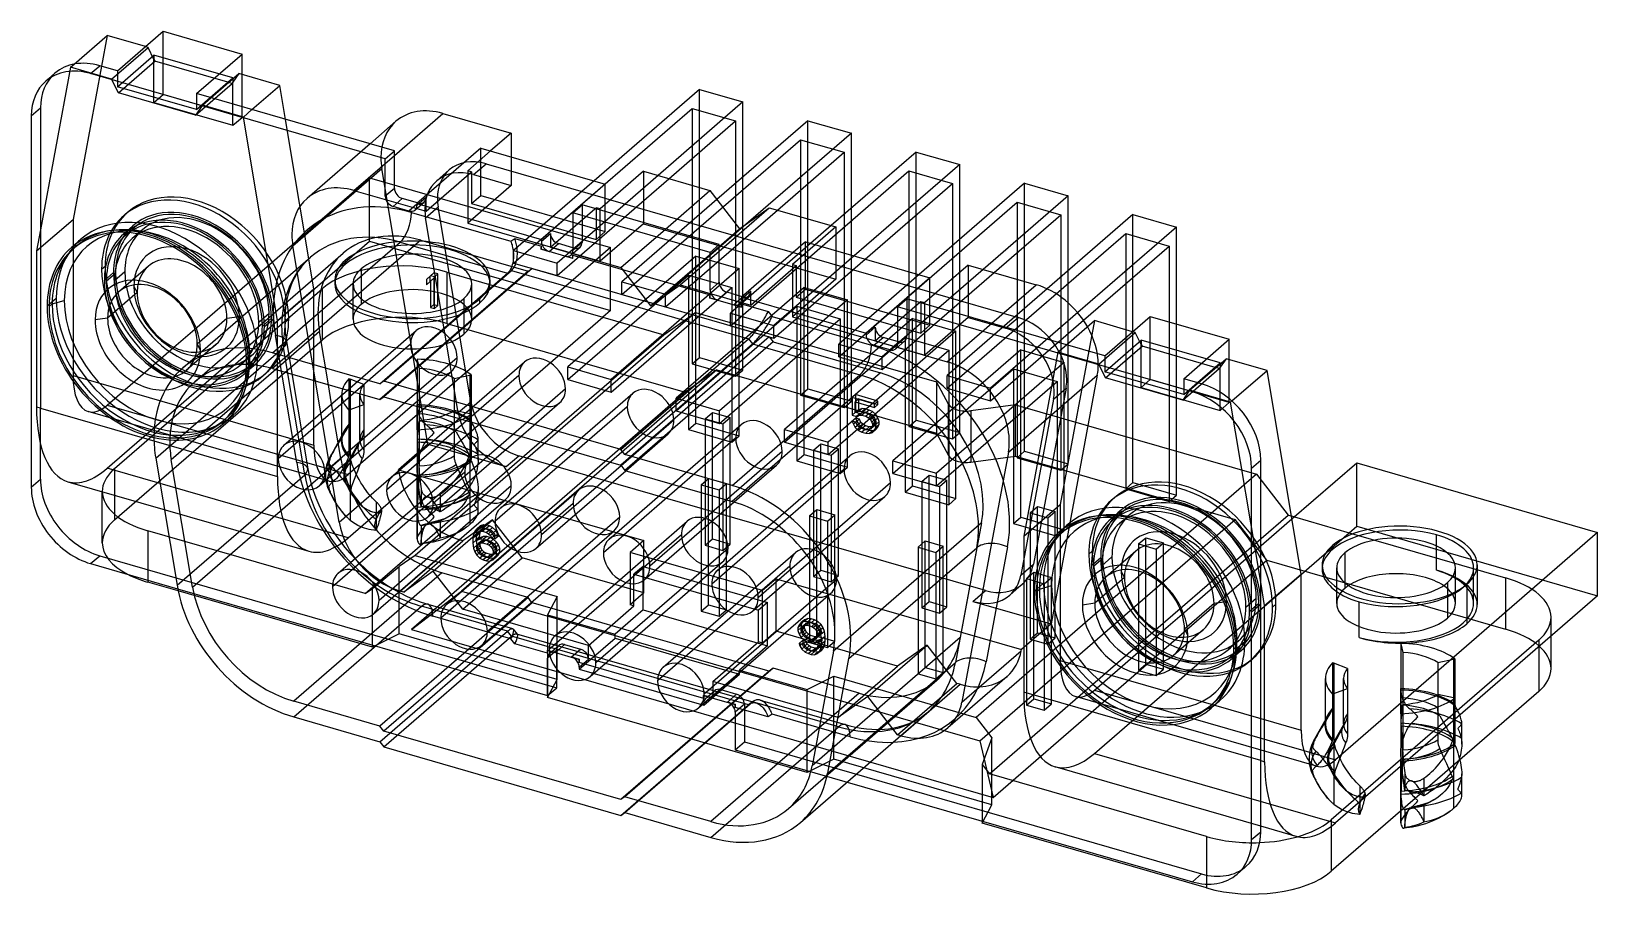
# Model space of a CAD drawing. Header units: millimetres. Extents: x -10.3 to 24, y -6.5 to 12.4.
import ezdxf

# ---------------------------------------------------------------- set-up
doc = ezdxf.new("R2010")
doc.units = ezdxf.units.MM
doc.layers.add('MAIN-1', color=7, linetype='Continuous')
doc.layers.add('MAIN-2', color=7, linetype='Continuous')

msp = doc.modelspace()

# ---------------------------------------------------------------- linework, layer by layer
at = {"layer": 'MAIN-1'}
for p, q in [((-8.437, 11.558), (-7.437, 12.424)), ((-7.437, 12.424), (-5.705, 11.924)), ((-9.386, 11.705), (-8.664, 12.331)), ((-7.825, 12.088), (-8.664, 12.331)), ((-6.705, 11.058), (-5.705, 11.924)), ((-5.705, 11.476), (-5.705, 11.924)), ((-10.009, 11.332), (-9.809, 11.505)), ((-9.027, 11.497), (-8.827, 11.67)), ((-2.566, 9.632), (-9.027, 11.497)), ((-8.437, 11.558), (-8.827, 11.67)), ((-6.405, 10.971), (-5.905, 11.404)), ((-6.388, 10.966), (-5.775, 11.497)), ((-5.905, 11.404), (-5.905, 11.384)), ((-4.878, 11.238), (-5.775, 11.497)), ((-2.366, 9.805), (-6.705, 11.058)), ((-6, 11.302), (-6.017, 11.307)), ((-5.49, 10.707), (-4.878, 11.238)), ((-4.753, 10.494), (-4.878, 11.238)), ((4.323, 11.15), (2.011, 9.148)), ((4.323, 11.15), (5.275, 10.875)), ((5.275, 10.875), (3.413, 9.263)), ((5.275, 9.232), (5.275, 10.875)), ((-10.326, 10.573), (-10.326, 2.432)), ((-2.332, 10.452), (-2.9, 9.959)), ((-2.366, 9.704), (-1.304, 10.624)), ((-1.304, 10.624), (0.19, 10.193)), ((3.653, 9.193), (5.115, 10.459)), ((6.698, 10.464), (4.704, 8.737)), ((5.115, 10.459), (5.115, 9.093)), ((6.698, 10.464), (7.651, 10.189)), ((0.19, 10.193), (-0.26, 9.803)), ((0.19, 10.193), (0.19, 9.673)), ((7.651, 10.189), (5.397, 8.238)), ((7.651, 8.546), (7.651, 10.189)), ((-2.566, 9.632), (-2.366, 9.805)), ((-2.566, 8.809), (-2.566, 9.632)), ((-2.366, 8.982), (-2.366, 9.805)), ((-0.473, 9.865), (-1.873, 8.653)), ((-0.473, 9.865), (2.255, 9.077)), ((4.163, 9.634), (4.163, 9.046)), ((6.029, 8.508), (7.491, 9.774)), ((9.074, 9.779), (7.212, 8.166)), ((7.491, 9.774), (7.491, 8.408)), ((9.074, 9.779), (10.026, 9.504)), ((3.091, 9.356), (2.141, 8.533)), ((3.091, 9.356), (4.55, 8.934)), ((10.026, 9.504), (7.714, 7.501)), ((10.026, 7.861), (10.026, 9.504)), ((-2.366, 8.982), (-2.566, 8.809)), ((2.255, 9.077), (0.855, 7.865)), ((2.255, 8.631), (2.255, 9.077)), ((3.575, 8.09), (4.55, 8.934)), ((4.55, 8.934), (5.2, 8.097)), ((6.538, 8.949), (6.538, 8.361)), ((7.954, 7.432), (9.866, 9.088)), ((11.449, 9.093), (9.137, 7.091)), ((9.866, 9.088), (9.866, 7.722)), ((11.449, 9.093), (12.402, 8.818)), ((-2.193, 8.759), (-2.393, 8.586)), ((-2.047, 8.486), (-2.393, 8.586)), ((-1.861, 8.663), (-2.193, 8.759)), ((-1.873, 8.636), (-2.047, 8.486)), ((-1.873, 8.653), (0.855, 7.865)), ((-1.873, 8.653), (-1.873, 8.609)), ((1.547, 8.444), (1.747, 8.618)), ((4.753, 7.75), (1.747, 8.618)), ((2.255, 8.767), (2.372, 8.733)), ((12.402, 8.818), (10.54, 7.205)), ((12.402, 7.175), (12.402, 8.818)), ((-1.99, 8.452), (0.186, 7.824)), ((1.547, 8.444), (1.547, 7.622)), ((4.553, 7.577), (1.547, 8.444)), ((2.03, 8.536), (2.055, 8.558)), ((2.141, 8.533), (2.055, 8.558)), ((4.753, 7.609), (5.85, 8.559)), ((5.2, 8.097), (5.85, 8.559)), ((5.85, 8.559), (7.309, 8.138)), ((8.914, 8.263), (8.914, 7.155)), ((10.78, 7.136), (12.242, 8.402)), ((13.825, 8.407), (11.944, 6.779)), ((12.242, 8.402), (12.242, 7.036)), ((13.825, 8.407), (14.777, 8.132)), ((0.855, 7.822), (1.055, 7.995)), ((1.174, 7.796), (1.547, 8.119)), ((4.753, 7.71), (5.2, 8.097)), ((7.309, 8.138), (6.859, 7.748)), ((7.309, 8.138), (7.309, 7.618)), ((14.777, 8.132), (12.613, 6.258)), ((14.777, 6.011), (14.777, 8.132)), ((-9.341, 7.713), (-9.408, 7.655)), ((-5.04, 5.378), (-2.24, 7.803)), ((-2.24, 7.803), (0.115, 7.123)), ((0.186, 7.824), (0.273, 7.886)), ((0.186, 7.824), (0.195, 7.797)), ((0.195, 7.797), (0.204, 7.769)), ((0.204, 7.769), (0.212, 7.741)), ((0.212, 7.741), (0.219, 7.712)), ((0.219, 7.712), (0.226, 7.683)), ((0.226, 7.683), (0.231, 7.653)), ((0.231, 7.653), (0.235, 7.623)), ((0.235, 7.623), (0.239, 7.593)), ((0.239, 7.593), (0.242, 7.563)), ((0.242, 7.563), (0.243, 7.533)), ((0.273, 7.886), (0.855, 7.718)), ((0.282, 7.859), (0.273, 7.886)), ((0.291, 7.831), (0.282, 7.859)), ((0.299, 7.803), (0.291, 7.831)), ((0.306, 7.774), (0.299, 7.803)), ((0.312, 7.744), (0.306, 7.774)), ((0.318, 7.715), (0.312, 7.744)), ((0.322, 7.685), (0.318, 7.715)), ((0.326, 7.655), (0.322, 7.685)), ((0.328, 7.624), (0.326, 7.655)), ((0.33, 7.594), (0.328, 7.624)), ((0.33, 7.564), (0.33, 7.594)), ((0.33, 7.535), (0.33, 7.564)), ((0.855, 7.649), (0.851, 7.646)), ((1.544, 7.446), (0.851, 7.646)), ((0.855, 7.865), (0.855, 7.822)), ((0.855, 7.649), (0.855, 7.718)), ((0.855, 7.649), (1.028, 7.599)), ((1.028, 7.599), (1.228, 7.772)), ((1.547, 7.679), (1.228, 7.772)), ((1.547, 7.649), (1.374, 7.499)), ((4.553, 7.577), (4.753, 7.75)), ((4.553, 6.754), (4.553, 7.577)), ((4.753, 6.927), (4.753, 7.75)), ((6.645, 7.81), (5.245, 6.598)), ((6.645, 7.81), (9.373, 7.022)), ((11.289, 7.577), (11.289, 6.989)), ((12.74, 6.091), (14.617, 7.716)), ((14.617, 7.716), (14.617, 6.057)), ((-7.004, 5.048), (-4.204, 7.473)), ((0.193, 7.232), (0.182, 7.21)), ((0.202, 7.255), (0.193, 7.232)), ((0.211, 7.279), (0.202, 7.255)), ((0.219, 7.305), (0.211, 7.279)), ((0.217, 7.199), (0.231, 7.215)), ((0.225, 7.331), (0.219, 7.305)), ((0.231, 7.358), (0.225, 7.331)), ((0.236, 7.386), (0.231, 7.358)), ((0.231, 7.215), (0.245, 7.232)), ((0.239, 7.414), (0.236, 7.386)), ((0.242, 7.443), (0.239, 7.414)), ((0.243, 7.473), (0.242, 7.443)), ((0.243, 7.533), (0.244, 7.503)), ((0.244, 7.503), (0.243, 7.473)), ((0.245, 7.232), (0.257, 7.251)), ((0.257, 7.251), (0.269, 7.272)), ((0.269, 7.272), (0.279, 7.294)), ((0.279, 7.294), (0.289, 7.317)), ((0.289, 7.317), (0.298, 7.341)), ((0.298, 7.341), (0.305, 7.366)), ((0.305, 7.366), (0.312, 7.393)), ((0.312, 7.393), (0.318, 7.42)), ((0.318, 7.42), (0.322, 7.448)), ((0.322, 7.448), (0.326, 7.476)), ((0.326, 7.476), (0.328, 7.505)), ((0.328, 7.505), (0.33, 7.535)), ((1.374, 7.499), (1.545, 7.449)), ((1.547, 7.518), (4.553, 6.65)), ((10.21, 7.301), (9.26, 6.478)), ((10.21, 7.301), (11.704, 6.869)), ((-2.685, 4.698), (0.115, 7.123)), ((-2.598, 4.76), (0.202, 7.185)), ((0.115, 7.123), (0.202, 7.185)), ((0.13, 7.137), (0.115, 7.123)), ((0.145, 7.153), (0.13, 7.137)), ((0.158, 7.171), (0.145, 7.153)), ((0.17, 7.19), (0.158, 7.171)), ((0.182, 7.21), (0.17, 7.19)), ((0.202, 7.185), (0.217, 7.199)), ((0.202, 7.185), (5.398, 5.685)), ((4.753, 6.927), (4.553, 6.754)), ((9.373, 7.022), (7.973, 5.81)), ((9.373, 6.576), (9.373, 7.022)), ((10.729, 6.025), (11.704, 6.869)), ((13.665, 6.891), (13.665, 5.885)), ((-8.004, 6.698), (-8.654, 6.135)), ((4.549, 6.578), (4.553, 6.581)), ((5.242, 6.378), (4.549, 6.578)), ((4.553, 6.581), (4.553, 6.65)), ((4.553, 6.581), (4.726, 6.531)), ((4.926, 6.704), (4.726, 6.531)), ((5.258, 6.608), (4.926, 6.704)), ((5.245, 6.581), (5.072, 6.431)), ((5.245, 6.598), (7.973, 5.81)), ((5.245, 6.598), (5.245, 6.554)), ((8.666, 6.389), (8.866, 6.563)), ((13.205, 5.31), (8.866, 6.563)), ((9.373, 6.712), (9.491, 6.678)), ((-9.979, 6.403), (-9.935, 6.441)), ((5.072, 6.431), (5.242, 6.382)), ((5.245, 6.45), (5.827, 6.282)), ((5.769, 6.169), (5.782, 6.193)), ((5.782, 6.193), (5.794, 6.216)), ((5.794, 6.216), (5.806, 6.239)), ((5.806, 6.239), (5.817, 6.261)), ((5.817, 6.261), (5.827, 6.282)), ((5.827, 6.282), (5.914, 6.171)), ((15.127, 4.524), (8.666, 6.389)), ((8.666, 6.389), (8.666, 5.567)), ((9.148, 6.481), (9.173, 6.503)), ((9.173, 6.503), (9.26, 6.478)), ((-8.654, 6.135), (-8.927, 6.099)), ((-7.199, 5.5), (-6.74, 5.898)), ((5.535, 5.829), (5.553, 5.851)), ((5.553, 5.851), (5.571, 5.874)), ((5.571, 5.874), (5.589, 5.898)), ((5.589, 5.898), (5.607, 5.922)), ((5.607, 5.922), (5.625, 5.946)), ((5.625, 5.946), (5.643, 5.971)), ((5.643, 5.971), (5.66, 5.996)), ((5.66, 5.996), (5.677, 6.021)), ((5.677, 6.021), (5.693, 6.046)), ((5.693, 6.046), (5.71, 6.071)), ((5.71, 6.071), (5.725, 6.096)), ((5.712, 5.835), (5.729, 5.859)), ((5.725, 6.096), (5.74, 6.121)), ((5.729, 5.859), (5.747, 5.884)), ((5.74, 6.121), (5.755, 6.145)), ((5.747, 5.884), (5.764, 5.909)), ((5.755, 6.145), (5.769, 6.169)), ((5.764, 5.909), (5.78, 5.934)), ((5.78, 5.934), (5.796, 5.959)), ((5.796, 5.959), (5.812, 5.984)), ((5.812, 5.984), (5.827, 6.009)), ((5.827, 6.009), (5.841, 6.033)), ((5.841, 6.033), (5.855, 6.058)), ((5.855, 6.058), (5.868, 6.081)), ((5.868, 6.081), (5.881, 6.105)), ((5.881, 6.105), (5.893, 6.127)), ((5.893, 6.127), (5.904, 6.149)), ((5.904, 6.149), (5.914, 6.171)), ((5.914, 6.171), (8.09, 5.542)), ((7.973, 5.767), (8.173, 5.94)), ((8.293, 5.741), (8.666, 6.064)), ((12.365, 5.553), (12.978, 6.083)), ((13.817, 5.841), (12.978, 6.083)), ((13.205, 5.31), (14.205, 6.176)), ((14.205, 6.176), (15.937, 5.676)), ((-6.688, 5.568), (-6.615, 5.431)), ((2.598, 3.26), (5.398, 5.685)), ((2.685, 3.148), (5.485, 5.573)), ((5.398, 5.685), (5.414, 5.699)), ((5.398, 5.685), (5.485, 5.573)), ((5.414, 5.699), (5.43, 5.714)), ((5.43, 5.714), (5.447, 5.73)), ((5.447, 5.73), (5.464, 5.748)), ((5.464, 5.748), (5.481, 5.767)), ((5.481, 5.767), (5.499, 5.787)), ((5.485, 5.573), (5.5, 5.587)), ((5.485, 5.573), (7.84, 4.893)), ((5.499, 5.787), (5.517, 5.808)), ((5.5, 5.587), (5.517, 5.602)), ((5.517, 5.808), (5.535, 5.829)), ((5.517, 5.602), (5.533, 5.619)), ((5.533, 5.619), (5.55, 5.637)), ((5.55, 5.637), (5.568, 5.655)), ((5.568, 5.655), (5.586, 5.675)), ((5.586, 5.675), (5.604, 5.696)), ((5.604, 5.696), (5.622, 5.718)), ((5.622, 5.718), (5.64, 5.74)), ((5.64, 5.74), (5.658, 5.763)), ((5.658, 5.763), (5.676, 5.786)), ((5.676, 5.786), (5.694, 5.81)), ((5.694, 5.81), (5.712, 5.835)), ((7.973, 5.81), (7.973, 5.767)), ((8.147, 5.544), (8.347, 5.717)), ((8.493, 5.444), (8.147, 5.544)), ((8.666, 5.624), (8.347, 5.717)), ((8.666, 5.594), (8.493, 5.444)), ((14.937, 4.81), (15.937, 5.676)), ((15.937, 5.229), (15.937, 5.676)), ((-2.685, 4.698), (-5.04, 5.378)), ((15.237, 4.724), (15.737, 5.157)), ((15.254, 4.719), (15.867, 5.249)), ((15.737, 5.157), (15.737, 5.137)), ((16.764, 4.99), (15.867, 5.249)), ((-4.969, 5.011), (-7.258, 3.029)), ((-5.04, 5.032), (-2.685, 4.352)), ((5.04, 2.468), (7.84, 4.893)), ((15.327, 4.698), (14.937, 4.81)), ((15.642, 5.054), (15.625, 5.059)), ((15.993, 4.322), (16.764, 4.99)), ((17.512, 0.53), (16.764, 4.99)), ((-4.787, 3.353), (-3.396, 4.557)), ((-3.742, 4.258), (-3.812, 4.677)), ((-2.598, 4.76), (-2.685, 4.698)), ((2.598, 3.26), (-2.598, 4.76)), ((15.127, 4.524), (15.327, 4.698)), ((-4.015, 2.461), (-1.969, 4.232)), ((-2.134, 4.279), (-3.89, 2.759)), ((-2.685, 4.352), (-2.598, 4.413)), ((-2.598, 4.413), (2.598, 2.913)), ((-2.412, 2.667), (-0.946, 3.936)), ((-1.639, 1.775), (0.406, 3.546)), ((0.241, 3.594), (-1.515, 2.073)), ((-0.036, 1.981), (1.43, 3.251)), ((2.685, 3.148), (2.598, 3.26)), ((5.04, 2.468), (2.685, 3.148)), ((-7.599, 3.067), (-7.132, 0.283)), ((-6.79, 0.244), (-7.258, 3.029)), ((0.736, 1.089), (2.707, 2.795)), ((2.608, 2.901), (0.861, 1.388)), ((2.598, 2.913), (2.685, 2.802)), ((2.685, 2.802), (5.04, 2.122)), ((16.426, 2.85), (16.626, 3.024)), ((16.426, -5.29), (16.426, 2.85)), ((16.626, 0.354), (16.626, 3.024)), ((17.31, 1.736), (18.73, 2.965)), ((18.73, 2.965), (24.012, 1.44)), ((0.197, 2.464), (-2.703, -0.048)), ((2.339, 1.295), (3.73, 2.5)), ((-6.79, 0.244), (-4.325, 2.379)), ((-2.827, -0.346), (0.073, 2.165)), ((3.112, 0.403), (5.082, 2.109)), ((4.917, 2.157), (3.236, 0.702)), ((-3.6, 0.546), (-2.178, 1.777)), ((2.573, 1.778), (-0.327, -0.733)), ((17.299, 1.802), (17.365, 1.783)), ((-0.634, 1.406), (-0.649, 1.307)), ((-0.605, 1.471), (-0.634, 1.406)), ((-0.562, 1.518), (-0.605, 1.471)), ((-0.487, 1.583), (-0.562, 1.518)), ((-0.49, 1.541), (-0.562, 1.518)), ((-0.487, 1.435), (-0.562, 1.37)), ((-0.562, 1.37), (-0.547, 1.41)), ((-0.496, 1.455), (-0.547, 1.41)), ((-0.547, 1.41), (-0.519, 1.446)), ((-0.519, 1.446), (-0.475, 1.463)), ((-0.501, 1.351), (-0.487, 1.435)), ((-0.415, 1.606), (-0.49, 1.541)), ((-0.418, 1.535), (-0.49, 1.541)), ((-0.415, 1.606), (-0.487, 1.583)), ((-0.487, 1.435), (-0.477, 1.463)), ((-0.475, 1.463), (-0.432, 1.466)), ((-0.452, -1.032), (2.448, 1.48)), ((-0.432, 1.466), (-0.345, 1.441)), ((-0.343, 1.6), (-0.418, 1.535)), ((-0.36, 1.518), (-0.418, 1.535)), ((-0.343, 1.6), (-0.415, 1.606)), ((-0.285, 1.583), (-0.36, 1.518)), ((-0.288, 1.483), (-0.36, 1.518)), ((-0.345, 1.441), (-0.302, 1.413)), ((-0.285, 1.583), (-0.343, 1.6)), ((-0.302, 1.413), (-0.259, 1.371)), ((-0.213, 1.548), (-0.288, 1.483)), ((-0.215, 1.418), (-0.288, 1.483)), ((-0.213, 1.548), (-0.285, 1.583)), ((-0.14, 1.483), (-0.215, 1.418)), ((-0.172, 1.346), (-0.215, 1.418)), ((-0.14, 1.483), (-0.213, 1.548)), ((-0.097, 1.411), (-0.172, 1.346)), ((-0.097, 1.411), (-0.14, 1.483)), ((-0.083, 1.363), (-0.097, 1.411)), ((4.715, 0.61), (5.942, 1.673)), ((12.301, 1.465), (12.234, 1.407)), ((24.012, 1.44), (18.262, -3.54)), ((24.012, 0.054), (24.012, 1.44)), ((-1.224, -0.14), (0.197, 1.091)), ((-0.649, 1.307), (-0.649, 1.204)), ((-0.649, 1.204), (-0.634, 1.096)), ((-0.634, 1.096), (-0.605, 1.014)), ((-0.576, 1.286), (-0.562, 1.37)), ((-0.501, 1.351), (-0.576, 1.286)), ((-0.501, 1.322), (-0.576, 1.257)), ((-0.49, 1.291), (-0.576, 1.257)), ((-0.576, 1.257), (-0.576, 1.286)), ((-0.487, 1.199), (-0.562, 1.134)), ((-0.562, 1.134), (-0.547, 1.175)), ((-0.487, 1.155), (-0.562, 1.09)), ((-0.562, 1.09), (-0.562, 1.134)), ((-0.547, 1.042), (-0.562, 1.09)), ((-0.547, 1.175), (-0.519, 1.196)), ((-0.472, 1.107), (-0.547, 1.042)), ((-0.519, 0.989), (-0.547, 1.042)), ((-0.519, 1.196), (-0.475, 1.213)), ((-0.444, 1.054), (-0.519, 0.989)), ((-0.415, 1.355), (-0.501, 1.322)), ((-0.501, 1.322), (-0.501, 1.351)), ((-0.415, 1.355), (-0.49, 1.291)), ((-0.418, 1.284), (-0.49, 1.291)), ((-0.487, 1.199), (-0.483, 1.21)), ((-0.487, 1.155), (-0.487, 1.199)), ((-0.472, 1.107), (-0.487, 1.155)), ((-0.475, 1.213), (-0.432, 1.215)), ((-0.444, 1.054), (-0.472, 1.107)), ((-0.4, 1.012), (-0.444, 1.054)), ((-0.432, 1.215), (-0.331, 1.186)), ((-0.343, 1.349), (-0.418, 1.284)), ((-0.345, 1.264), (-0.418, 1.284)), ((-0.343, 1.349), (-0.415, 1.355)), ((-0.27, 1.329), (-0.345, 1.264)), ((-0.273, 1.228), (-0.345, 1.264)), ((-0.27, 1.329), (-0.343, 1.349)), ((-0.331, 1.186), (-0.288, 1.159)), ((-0.288, 1.159), (-0.244, 1.117)), ((-0.198, 1.293), (-0.273, 1.228)), ((-0.201, 1.163), (-0.273, 1.228)), ((-0.198, 1.293), (-0.27, 1.329)), ((-0.259, 1.371), (-0.23, 1.319)), ((-0.244, 1.117), (-0.215, 1.079)), ((-0.23, 1.319), (-0.158, 1.298)), ((-0.215, 1.079), (-0.201, 1.03)), ((-0.126, 1.228), (-0.201, 1.163)), ((-0.158, 1.106), (-0.201, 1.163)), ((-0.201, 1.03), (-0.201, 0.986)), ((-0.126, 1.228), (-0.198, 1.293)), ((-0.158, 1.298), (-0.172, 1.346)), ((-0.083, 1.363), (-0.158, 1.298)), ((-0.083, 1.171), (-0.158, 1.106)), ((-0.129, 1.024), (-0.158, 1.106)), ((-0.054, 1.089), (-0.129, 1.024)), ((-0.083, 1.171), (-0.126, 1.228)), ((-0.054, 1.089), (-0.083, 1.171)), ((-0.054, 1.015), (-0.054, 1.089)), ((4.949, 1.092), (2.049, -1.419)), ((7.599, -1.32), (10.399, 1.105)), ((10.399, 1.105), (9.932, -1.41)), ((11.075, 1.123), (10.608, -1.392)), ((18.199, 1.155), (18.199, 1.068)), ((-9.027, 0.758), (-7.118, 0.207)), ((-0.605, 1.014), (-0.562, 0.943)), ((-0.562, 0.943), (-0.49, 0.878)), ((-0.475, 0.947), (-0.519, 0.989)), ((-0.49, 0.878), (-0.418, 0.842)), ((-0.4, 1.012), (-0.475, 0.947)), ((-0.432, 0.92), (-0.475, 0.947)), ((-0.357, 0.985), (-0.432, 0.92)), ((-0.331, 0.891), (-0.432, 0.92)), ((-0.418, 0.842), (-0.345, 0.821)), ((-0.357, 0.985), (-0.4, 1.012)), ((-0.256, 0.956), (-0.357, 0.985)), ((-0.345, 0.821), (-0.273, 0.815)), ((-0.256, 0.956), (-0.331, 0.891)), ((-0.288, 0.893), (-0.331, 0.891)), ((-0.213, 0.958), (-0.288, 0.893)), ((-0.244, 0.91), (-0.288, 0.893)), ((-0.273, 0.815), (-0.201, 0.839)), ((-0.213, 0.958), (-0.256, 0.956)), ((-0.215, 0.946), (-0.244, 0.91)), ((-0.201, 0.986), (-0.215, 0.946)), ((-0.211, 0.959), (-0.213, 0.958)), ((-0.126, 0.904), (-0.201, 0.839)), ((-0.201, 0.839), (-0.158, 0.885)), ((-0.158, 0.885), (-0.129, 0.951)), ((-0.083, 0.95), (-0.158, 0.885)), ((-0.129, 0.951), (-0.129, 1.024)), ((-0.054, 1.015), (-0.129, 0.951)), ((-0.126, 0.904), (-0.083, 0.95)), ((-0.083, 0.95), (-0.054, 1.015)), ((1.924, -1.718), (4.824, 0.794)), ((5.487, -0.282), (6.763, 0.822)), ((6.679, 0.941), (5.612, 0.016)), ((18.467, 0.991), (18.467, 0.341)), ((-7.77, 0.395), (-7.77, 0.349)), ((-7.108, 0.158), (-7.77, 0.349)), ((-1.323, 0.558), (-4.573, -2.257)), ((-0.645, 0.362), (-1.323, 0.558)), ((1.152, -0.826), (2.574, 0.405)), ((13.638, 0.451), (12.988, -0.112)), ((14.047, 0.562), (13.662, 0.228)), ((16.712, -0.162), (16.626, 0.354)), ((16.626, -3.558), (16.626, 0.354)), ((16.712, -0.162), (17.512, 0.53)), ((17.512, -2.89), (17.512, 0.53)), ((21.293, 0.476), (21.293, 0.666)), ((4.3, -2.404), (7.146, 0.061)), ((7.092, 0.205), (4.425, -2.105)), ((11.663, 0.155), (11.707, 0.193)), ((24.012, 0.054), (18.262, -4.925)), ((0.652, -0.099), (-2.598, -2.913)), ((0.652, -0.099), (0.641, -0.085)), ((1.657, -0.389), (0.652, -0.099)), ((3.527, -1.512), (4.949, -0.28)), ((12.988, -0.112), (12.715, -0.149)), ((14.329, -0.687), (14.858, -0.229)), ((16.712, -3.583), (16.712, -0.162)), ((6.508, -0.582), (6.479, -0.647)), ((6.479, -0.647), (6.479, -0.706)), ((6.551, -0.536), (6.508, -0.582)), ((6.626, -0.471), (6.551, -0.536)), ((6.623, -0.512), (6.551, -0.536)), ((6.626, -0.618), (6.551, -0.683)), ((6.551, -0.683), (6.565, -0.643)), ((6.626, -0.648), (6.551, -0.712)), ((6.551, -0.712), (6.551, -0.683)), ((6.617, -0.598), (6.565, -0.643)), ((6.565, -0.643), (6.594, -0.607)), ((6.594, -0.607), (6.638, -0.59)), ((6.698, -0.447), (6.623, -0.512)), ((6.695, -0.518), (6.623, -0.512)), ((6.698, -0.447), (6.626, -0.471)), ((6.626, -0.618), (6.636, -0.591)), ((6.626, -0.648), (6.626, -0.618)), ((6.64, -0.696), (6.626, -0.648)), ((6.638, -0.59), (6.681, -0.588)), ((6.681, -0.588), (6.782, -0.617)), ((6.77, -0.453), (6.695, -0.518)), ((6.768, -0.539), (6.695, -0.518)), ((6.77, -0.453), (6.698, -0.447)), ((6.843, -0.474), (6.768, -0.539)), ((6.84, -0.575), (6.768, -0.539)), ((6.843, -0.474), (6.77, -0.453)), ((6.782, -0.617), (6.825, -0.644)), ((6.825, -0.644), (6.869, -0.686)), ((6.915, -0.51), (6.84, -0.575)), ((6.912, -0.64), (6.84, -0.575)), ((6.915, -0.51), (6.843, -0.474)), ((6.869, -0.686), (6.897, -0.739)), ((6.987, -0.575), (6.912, -0.64)), ((6.955, -0.711), (6.912, -0.64)), ((6.987, -0.575), (6.915, -0.51)), ((7.03, -0.646), (6.955, -0.711)), ((7.03, -0.646), (6.987, -0.575)), ((7.059, -0.728), (7.03, -0.646)), ((14.443, -0.748), (14.902, -0.35)), ((14.954, -0.68), (15.027, -0.816)), ((4.032, -1.074), (3.008, -0.779)), ((6.479, -0.706), (6.508, -0.788)), ((6.508, -0.788), (6.551, -0.86)), ((6.583, -0.93), (6.508, -0.995)), ((6.508, -0.995), (6.522, -1.043)), ((6.58, -1.016), (6.508, -0.995)), ((6.565, -0.761), (6.551, -0.712)), ((6.551, -0.86), (6.623, -0.925)), ((6.64, -0.696), (6.565, -0.761)), ((6.594, -0.813), (6.565, -0.761)), ((6.655, -0.951), (6.58, -1.016)), ((6.609, -1.068), (6.58, -1.016)), ((6.655, -0.951), (6.583, -0.93)), ((6.669, -0.748), (6.594, -0.813)), ((6.638, -0.855), (6.594, -0.813)), ((6.684, -1.003), (6.609, -1.068)), ((6.623, -0.925), (6.695, -0.961)), ((6.713, -0.79), (6.638, -0.855)), ((6.681, -0.883), (6.638, -0.855)), ((6.669, -0.748), (6.64, -0.696)), ((6.684, -1.003), (6.655, -0.951)), ((6.713, -0.79), (6.669, -0.748)), ((6.756, -0.818), (6.681, -0.883)), ((6.782, -0.912), (6.681, -0.883)), ((6.727, -1.045), (6.684, -1.003)), ((6.695, -0.961), (6.768, -0.981)), ((6.756, -0.818), (6.713, -0.79)), ((6.857, -0.847), (6.756, -0.818)), ((6.768, -0.981), (6.84, -0.987)), ((6.857, -0.847), (6.782, -0.912)), ((6.825, -0.91), (6.782, -0.912)), ((6.9, -0.845), (6.825, -0.91)), ((6.869, -0.893), (6.825, -0.91)), ((6.84, -0.987), (6.926, -0.953)), ((6.9, -0.845), (6.857, -0.847)), ((6.897, -0.857), (6.869, -0.893)), ((6.897, -0.739), (6.912, -0.787)), ((6.912, -0.817), (6.897, -0.857)), ((6.902, -0.844), (6.9, -0.845)), ((6.912, -0.787), (6.912, -0.817)), ((6.926, -0.983), (6.912, -1.067)), ((6.926, -0.953), (6.926, -0.983)), ((6.984, -0.793), (6.955, -0.711)), ((7.059, -0.728), (6.984, -0.793)), ((6.999, -0.901), (6.984, -0.793)), ((6.984, -1.103), (6.999, -1.004)), ((7.074, -0.836), (6.999, -0.901)), ((6.999, -1.004), (6.999, -0.901)), ((7.074, -0.939), (6.999, -1.004)), ((7.074, -0.836), (7.059, -0.728)), ((7.059, -1.038), (7.074, -0.939)), ((7.074, -0.939), (7.074, -0.836)), ((22.99, -1.544), (22.99, -0.831)), ((-0.738, -1.116), (-2.685, -2.802)), ((6.522, -1.043), (6.565, -1.115)), ((6.565, -1.115), (6.638, -1.18)), ((6.652, -1.11), (6.609, -1.068)), ((6.638, -1.18), (6.71, -1.215)), ((6.727, -1.045), (6.652, -1.11)), ((6.695, -1.137), (6.652, -1.11)), ((6.77, -1.072), (6.695, -1.137)), ((6.782, -1.162), (6.695, -1.137)), ((6.71, -1.215), (6.768, -1.232)), ((6.77, -1.072), (6.727, -1.045)), ((6.768, -1.232), (6.84, -1.238)), ((6.857, -1.097), (6.77, -1.072)), ((6.857, -1.097), (6.782, -1.162)), ((6.825, -1.16), (6.782, -1.162)), ((7.258, -1.161), (6.79, -3.676)), ((6.9, -1.095), (6.825, -1.16)), ((6.869, -1.143), (6.825, -1.16)), ((6.84, -1.238), (6.912, -1.215)), ((6.9, -1.095), (6.857, -1.097)), ((6.897, -1.107), (6.869, -1.143)), ((6.912, -1.067), (6.897, -1.107)), ((6.902, -1.095), (6.9, -1.095)), ((6.987, -1.15), (6.912, -1.215)), ((6.912, -1.215), (6.955, -1.168)), ((6.955, -1.168), (6.984, -1.103)), ((7.03, -1.103), (6.955, -1.168)), ((7.059, -1.038), (6.984, -1.103)), ((6.987, -1.15), (7.03, -1.103)), ((7.03, -1.103), (7.059, -1.038)), ((7.132, -3.835), (7.599, -1.32)), ((16.036, -1.107), (16.079, -1.07)), ((22.722, -1.064), (22.722, -2.044)), ((5.848, -1.599), (2.598, -4.413)), ((5.935, -1.537), (2.685, -4.352)), ((5.848, -1.599), (5.384, -1.465)), ((5.935, -1.537), (5.848, -1.599)), ((7.124, -1.88), (5.935, -1.537)), ((7.132, -3.835), (9.932, -1.41)), ((22.722, -2.044), (18.172, -5.985)), ((-2.685, -2.802), (-4.573, -2.257)), ((15.574, -2.315), (15.508, -2.372)), ((-4.573, -2.603), (-2.685, -3.148)), ((6.537, -4.913), (9.337, -2.488)), ((-2.598, -2.913), (-2.685, -2.802)), ((2.598, -4.413), (-2.598, -2.913)), ((6.945, -2.842), (4.573, -4.897)), ((-2.685, -3.148), (-2.598, -3.26)), ((-2.598, -3.26), (2.598, -4.76)), ((17.57, -3.34), (18.262, -3.54)), ((16.626, -5.117), (16.626, -3.558)), ((16.626, -3.558), (16.712, -3.583)), ((20.991, -3.543), (21.005, -3.606)), ((21.005, -3.606), (21.015, -3.662)), ((21.015, -3.662), (21.023, -3.714)), ((21.023, -3.714), (21.028, -3.763)), ((21.028, -3.763), (21.031, -3.807)), ((7.557, -4.029), (15.127, -6.214)), ((20.971, -4.133), (20.979, -4.115)), ((20.979, -4.115), (20.986, -4.097)), ((20.986, -4.097), (20.992, -4.079)), ((20.992, -4.079), (21.001, -4.052)), ((21.001, -4.052), (21.008, -4.026)), ((21.008, -4.026), (21.015, -4)), ((21.015, -4), (21.021, -3.974)), ((21.021, -3.974), (21.025, -3.948)), ((21.025, -3.948), (21.028, -3.923)), ((21.029, -3.913), (21.028, -3.923)), ((21.03, -3.901), (21.029, -3.913)), ((21.031, -3.889), (21.03, -3.901)), ((21.031, -3.807), (21.032, -3.848)), ((21.032, -3.876), (21.031, -3.889)), ((21.032, -3.848), (21.032, -3.862)), ((21.032, -4.325), (21.032, -3.848)), ((21.032, -3.862), (21.032, -3.876)), ((2.685, -4.352), (2.598, -4.413)), ((4.573, -4.897), (2.685, -4.352)), ((20.017, -4.387), (20.026, -4.396)), ((20.026, -4.396), (20.035, -4.405)), ((20.051, -4.464), (20.03, -4.487)), ((20.035, -4.405), (20.045, -4.414)), ((20.045, -4.414), (20.054, -4.422)), ((20.072, -4.439), (20.051, -4.464)), ((20.054, -4.422), (20.063, -4.431)), ((20.063, -4.431), (20.072, -4.439)), ((20.946, -4.187), (20.955, -4.169)), ((20.955, -4.196), (20.946, -4.187)), ((20.955, -4.169), (20.963, -4.151)), ((20.963, -4.204), (20.955, -4.196)), ((20.963, -4.151), (20.971, -4.133)), ((20.971, -4.212), (20.963, -4.204)), ((20.97, -4.485), (20.989, -4.456)), ((20.979, -4.22), (20.971, -4.212)), ((20.986, -4.227), (20.979, -4.22)), ((20.992, -4.235), (20.986, -4.227)), ((20.989, -4.456), (21.005, -4.427)), ((20.998, -4.242), (20.992, -4.235)), ((21.003, -4.248), (20.998, -4.242)), ((21.008, -4.255), (21.003, -4.248)), ((21.005, -4.427), (21.018, -4.399)), ((21.013, -4.261), (21.008, -4.255)), ((21.017, -4.267), (21.013, -4.261)), ((21.02, -4.273), (21.017, -4.267)), ((21.018, -4.399), (21.026, -4.373)), ((21.024, -4.279), (21.02, -4.273)), ((21.027, -4.287), (21.024, -4.279)), ((21.026, -4.373), (21.031, -4.348)), ((21.029, -4.295), (21.027, -4.287)), ((21.031, -4.305), (21.029, -4.295)), ((21.032, -4.315), (21.031, -4.305)), ((21.031, -4.348), (21.032, -4.326)), ((21.032, -4.326), (21.032, -4.315)), ((2.598, -4.76), (2.685, -4.698)), ((2.685, -4.698), (4.573, -5.243)), ((19.696, -4.924), (19.696, -4.665)), ((19.745, -4.8), (19.731, -4.823)), ((19.76, -4.777), (19.745, -4.8)), ((19.778, -4.752), (19.76, -4.777)), ((19.796, -4.727), (19.778, -4.752)), ((19.815, -4.704), (19.796, -4.727)), ((19.834, -4.681), (19.815, -4.704)), ((19.853, -4.66), (19.834, -4.681)), ((19.871, -4.64), (19.853, -4.66)), ((19.89, -4.622), (19.871, -4.64)), ((19.908, -4.604), (19.89, -4.622)), ((19.925, -4.589), (19.908, -4.604)), ((19.946, -4.571), (19.925, -4.589)), ((19.966, -4.551), (19.946, -4.571)), ((19.987, -4.531), (19.966, -4.551)), ((20.009, -4.51), (19.987, -4.531)), ((20.03, -4.487), (20.009, -4.51)), ((20.625, -4.767), (20.519, -4.825)), ((20.779, -4.666), (20.625, -4.767)), ((20.782, -4.664), (20.794, -4.655)), ((20.794, -4.655), (20.806, -4.646)), ((20.806, -4.646), (20.817, -4.637)), ((20.817, -4.637), (20.828, -4.628)), ((20.828, -4.628), (20.84, -4.619)), ((20.84, -4.619), (20.85, -4.61)), ((20.85, -4.61), (20.874, -4.59)), ((20.874, -4.59), (20.898, -4.567)), ((20.898, -4.567), (20.923, -4.541)), ((20.923, -4.541), (20.948, -4.514)), ((20.948, -4.514), (20.97, -4.485)), ((10.516, -4.883), (10.516, -4.929)), ((15.44, -6.351), (10.516, -4.929)), ((16.426, -5.29), (16.626, -5.117)), ((17.403, -5.219), (16.626, -4.995)), ((18.172, -4.999), (18.172, -5.985)), ((19.697, -4.912), (19.696, -4.925)), ((19.696, -4.925), (19.696, -4.929)), ((19.696, -4.929), (19.697, -4.932)), ((19.7, -4.897), (19.697, -4.912)), ((19.697, -4.932), (19.697, -4.935)), ((19.697, -4.935), (19.697, -4.937)), ((19.697, -4.937), (19.698, -4.94)), ((19.698, -4.94), (19.698, -4.942)), ((19.698, -4.942), (19.707, -4.973)), ((19.704, -4.881), (19.7, -4.897)), ((19.711, -4.863), (19.704, -4.881)), ((19.707, -4.973), (19.716, -4.999)), ((19.72, -4.843), (19.711, -4.863)), ((19.716, -4.999), (19.727, -5.019)), ((19.731, -4.823), (19.72, -4.843)), ((19.727, -5.019), (19.737, -5.032)), ((19.737, -5.032), (19.747, -5.039)), ((19.747, -5.039), (19.756, -5.04)), ((19.955, -5.015), (19.756, -5.04)), ((20.05, -4.995), (19.955, -5.015)), ((20.238, -4.943), (20.05, -4.995)), ((20.386, -4.887), (20.238, -4.943)), ((20.519, -4.825), (20.386, -4.887)), ((16.109, -6.049), (16.309, -5.876)), ((15.44, -6.266), (15.44, -6.351))]:
    msp.add_line(p, q, dxfattribs=at)
for centre, major_axis, ratio, start_param, end_param in [((-8.827, 10.371), (-0.982, 1.134), 0.75, -0.857072, 0.000001), ((-9.027, 10.198), (-0.982, 1.134), 0.75, 0.000001, 0.713724), ((-9.027, 10.198), (-0.982, 1.134), 0.75, -0.857072, 0.000001), ((-1.304, 9.265), (1.028, -1.187), 0.75, 2.284521, 3.141594), ((-2.193, 8.932), (-0.131, 0.151), 0.75, 0.713724, 2.284521), ((-1.99, 5.421), (2.291, -2.646), 0.75, 2.284521, 3.682693), ((-2.393, 8.759), (0.131, -0.151), 0.75, -2.427868, -0.857072), ((-2.047, 8.659), (0.131, -0.151), 0.75, 0.000001, 0.713724), ((-2.24, 8.236), (-0.139, -0.48), 0.433013, 0.588003, 2.158799), ((-2.047, 8.659), (0.131, -0.151), 0.75, -0.857072, 0.000001), ((-7.771, 5.765), (1.669, -1.928), 0.75, 1.148899, 3.141552), ((-7.771, 5.765), (-1.637, 1.89), 0.75, -2.001689, -0.000041), ((-7.704, 5.823), (-1.637, 1.89), 0.75, -0.418655, -0.000041), ((-2.24, 5.205), (1.964, -2.268), 0.75, 2.284521, 3.141594), ((1.228, 7.945), (-0.131, 0.151), 0.75, 0.713724, 2.284521), ((-7.771, 5.765), (1.669, -1.928), 0.75, 3.141552, 3.855317), ((-7.771, 5.765), (-1.637, 1.89), 0.75, -0.000041, 0.713724), ((-7.571, 5.938), (-1.669, 1.928), 0.75, 0.069225, 0.211081), ((0.605, 7.501), (-0.139, -0.48), 0.433013, 1.998108, 2.158799), ((1.028, 7.772), (0.131, -0.151), 0.75, -2.427868, -0.857072), ((1.374, 7.672), (0.131, -0.151), 0.75, 0.000001, 0.713724), ((1.374, 7.672), (0.131, -0.151), 0.75, -0.857072, 0.000001), ((1.297, 7.301), (0.139, 0.48), 0.433013, -1.143484, -0.982794), ((-7.771, 5.765), (-0.874, 1.009), 0.75, -2.427868, 0.713724), ((-7.671, 5.852), (-0.743, 0.858), 0.75, -2.427868, -0.000041), ((-7.021, 6.415), (-0.743, 0.858), 0.75, 0.529454, 0.713724), ((4.926, 6.877), (-0.131, 0.151), 0.75, 0.713724, 2.284521), ((11.704, 5.51), (1.028, -1.187), 0.75, 1.312748, 2.284521), ((-7.671, 5.852), (-0.743, 0.858), 0.75, -0.000041, 0.713724), ((-7.021, 6.415), (0.743, -0.858), 0.75, -2.427868, -0.529455), ((4.303, 6.434), (-0.139, -0.48), 0.433013, 1.998108, 2.158799), ((4.726, 6.704), (0.131, -0.151), 0.75, -2.427868, -0.857072), ((5.072, 6.604), (0.131, -0.151), 0.75, 0.000001, 0.713724), ((-7.771, 5.765), (1.669, -1.928), 0.75, -2.427868, -0.796967), ((-7.771, 5.765), (1.637, -1.89), 0.75, -2.427868, -0.795654), ((5.072, 6.604), (0.131, -0.151), 0.75, -0.857072, 0.000001), ((4.995, 6.234), (0.139, 0.48), 0.433013, -1.143484, -0.982794), ((-7.771, 5.765), (0.874, -1.009), 0.75, -2.427868, -0.522936), ((-7.671, 5.852), (0.743, -0.858), 0.75, -2.427868, -0.350705), ((8.347, 5.89), (-0.131, 0.151), 0.75, 0.713724, 2.284521), ((-5.04, 2.78), (-1.964, 2.268), 0.75, -0.857072, 0.000001), ((-7.671, 5.852), (0.743, -0.858), 0.75, 0.402704, 0.713724), ((7.84, 5.326), (-0.139, -0.48), 0.433013, 0.588003, 2.158799), ((8.147, 5.717), (0.131, -0.151), 0.75, -2.427868, -0.857072), ((8.09, 2.511), (2.291, -2.646), 0.75, 0.539191, 2.284521), ((8.493, 5.617), (0.131, -0.151), 0.75, 0.000001, 0.713724), ((-5.04, 2.78), (1.702, -1.965), 0.75, 2.284521, 3.141594), ((-7.771, 5.765), (0.874, -1.009), 0.75, 0.672645, 0.713724), ((8.493, 5.617), (0.131, -0.151), 0.75, -0.857072, 0.000001), ((-5.04, 2.78), (-1.964, 2.268), 0.75, 0.000001, 0.713724), ((7.84, 2.295), (1.964, -2.268), 0.75, 0.713724, 2.284521), ((-5.04, 2.78), (1.702, -1.965), 0.75, -3.141592, -2.427868), ((15.127, 3.225), (-0.982, 1.134), 0.75, -2.427868, -0.857072), ((15.327, 3.399), (-0.982, 1.134), 0.75, -2.427868, -0.857072), ((-5.04, 2.78), (-1.964, 2.268), 0.75, 0.713724, 0.888257), ((-4.401, 2.907), (-0.386, 0.446), 0.75, -2.427868, -0.000041), ((-5.04, 2.78), (1.702, -1.965), 0.75, -2.427868, -2.253335), ((-4.401, 2.907), (-0.386, 0.446), 0.75, -0.000041, 0.713724), ((-4.401, 2.907), (-0.386, 0.446), 0.75, 0.713724, 3.141552), ((-4.401, 2.907), (-0.386, 0.446), 0.75, 3.141552, 3.855317), ((-1.323, 2.81), (-1.702, 1.965), 0.75, 0.956662, 1.65575), ((-2.026, 2.221), (-0.386, 0.446), 0.75, -2.427868, -0.000041), ((-0.314, 2.611), (-0.386, 0.446), 0.75, -2.427868, -1.160472), ((-9.027, 2.057), (-0.982, 1.134), 0.75, 0.713724, 2.284521), ((-2.026, 2.221), (-0.386, 0.446), 0.75, -0.000041, 0.713724), ((-0.314, 2.611), (-0.386, 0.446), 0.75, 3.141552, 3.855317), ((5.04, -0.13), (-1.964, 2.268), 0.75, -2.427868, -0.857072), ((-2.026, 2.221), (-0.386, 0.446), 0.75, 0.713724, 3.141552), ((-2.026, 2.221), (-0.386, 0.446), 0.75, 3.141552, 3.855317), ((0.35, 1.535), (-0.386, 0.446), 0.75, -2.427868, -0.000041), ((2.062, 1.926), (-0.386, 0.446), 0.75, -2.427868, -1.160472), ((5.04, -0.13), (1.702, -1.965), 0.75, 0.713724, 2.284521), ((0.35, 1.535), (-0.386, 0.446), 0.75, -0.000041, 0.713724), ((2.062, 1.926), (-0.386, 0.446), 0.75, 3.141552, 3.855317), ((13.871, -0.482), (1.669, -1.928), 0.75, 0.713724, 3.141552), ((13.871, -0.482), (-1.637, 1.89), 0.75, -2.427868, -0.000041), ((13.938, -0.425), (-1.637, 1.89), 0.75, -0.418655, -0.000041), ((0.35, 1.535), (-0.386, 0.446), 0.75, 0.713724, 3.141552), ((0.35, 1.535), (-0.386, 0.446), 0.75, 3.141552, 3.855317), ((2.726, 0.849), (-0.386, 0.446), 0.75, -2.427868, -0.000041), ((4.438, 1.24), (-0.386, 0.446), 0.75, -2.427868, -1.159074), ((7.84, 2.295), (1.964, -2.268), 0.75, 0.539191, 0.713724), ((13.871, -0.482), (1.669, -1.928), 0.75, 3.141552, 3.855317), ((13.871, -0.482), (-1.637, 1.89), 0.75, -0.000041, 0.713724), ((14.071, -0.309), (-1.669, 1.928), 0.75, 0.069225, 0.211081), ((19.671, 0.73), (1.7, 0), 0.5, -0.000039, 2.617994), ((19.671, 0.643), (1.7, 0), 0.5, 1.073671, 2.617994), ((19.593, 0.666), (1.7, 0), 0.5, -0.000042, 1.020724), ((2.726, 0.849), (-0.386, 0.446), 0.75, -0.000041, 0.713724), ((4.438, 1.24), (-0.386, 0.446), 0.75, 3.141552, 3.855317), ((10.825, 0.907), (-0.492, 0.091), 0.567596, -1.995988, -0.425191), ((19.671, 0.73), (1.7, 0), 0.5, 2.617994, 3.141553), ((19.671, 0.643), (1.7, 0), 0.5, 2.617994, 3.090628), ((19.593, 0.666), (1.3, 0), 0.5, -0.000039, 2.617994), ((2.726, 0.849), (-0.386, 0.446), 0.75, 0.713724, 3.141552), ((2.726, 0.849), (-0.386, 0.446), 0.75, 3.141552, 3.855317), ((5.101, 0.164), (-0.386, 0.446), 0.75, -2.427868, -0.000041), ((13.871, -0.482), (-0.874, 1.009), 0.75, -2.427868, 0.713724), ((13.971, -0.396), (-0.743, 0.858), 0.75, -2.427868, -0.000041), ((19.671, 0.73), (1.7, 0), 0.5, 3.141553, 5.759587), ((19.593, 0.666), (-1.3, 0), 0.5, -0.523599, -0.000039), ((19.671, 0.73), (1.7, 0), 0.5, -0.523599, -0.000039), ((-6.77, 1.215), (-2, 0), 0.5, 0.763399, 1.047198), ((-3.214, 0.1), (-0.386, 0.446), 0.75, -0.000041, 0.713724), ((-3.214, 0.1), (-0.386, 0.446), 0.75, -2.427868, -0.000041), ((-1.323, 2.81), (-1.702, 1.965), 0.75, 2.139686, 2.284521), ((5.101, 0.164), (-0.386, 0.446), 0.75, -0.000041, 0.713724), ((13.971, -0.396), (-0.743, 0.858), 0.75, -0.000041, 0.713724), ((14.621, 0.167), (-0.743, 0.858), 0.75, 0.529454, 0.713724), ((14.621, 0.167), (0.743, -0.858), 0.75, -2.427868, -0.529455), ((19.593, 0.666), (-1.3, 0), 0.5, -0.000039, 2.617994), ((19.593, -0.113), (-1.3, 0), 0.5, -2.498648, -0.642946), ((19.593, 0.666), (1.3, 0), 0.5, -0.523599, -0.000039), ((19.593, 0.666), (1.7, 0), 0.5, -0.502086, -0.000042), ((-4.573, -0.005), (-1.964, 2.268), 0.75, 0.888257, 2.284521), ((-4.573, -0.005), (1.702, -1.965), 0.75, -2.253335, -0.857072), ((-3.214, 0.1), (-0.386, 0.446), 0.75, 0.713724, 3.141552), ((5.101, 0.164), (-0.386, 0.446), 0.75, 0.713724, 3.141552), ((5.101, 0.164), (-0.386, 0.446), 0.75, 3.141552, 3.855317), ((13.871, -0.482), (1.669, -1.928), 0.75, -2.427868, -0.000041), ((13.871, -0.482), (1.637, -1.89), 0.75, -2.427868, -0.000041), ((-3.214, 0.1), (-0.386, 0.446), 0.75, 3.141552, 3.855317), ((-0.838, -0.586), (-0.386, 0.446), 0.75, -0.000041, 0.713724), ((-0.838, -0.586), (-0.386, 0.446), 0.75, -2.427868, -0.000041), ((13.871, -0.482), (0.874, -1.009), 0.75, -2.427868, 0.713724), ((13.971, -0.396), (0.743, -0.858), 0.75, -2.427868, -0.000041), ((-0.838, -0.586), (-0.386, 0.446), 0.75, 0.713724, 3.141552), ((13.971, -0.396), (0.743, -0.858), 0.75, -0.000041, 0.713724), ((-0.838, -0.586), (-0.386, 0.446), 0.75, 3.141552, 3.855317), ((1.538, -1.272), (-0.386, 0.446), 0.75, -0.000041, 0.713724), ((1.538, -1.272), (-0.386, 0.446), 0.75, -2.427868, -0.000041), ((5.04, -0.13), (1.702, -1.965), 0.75, 0.539191, 0.713724), ((5.04, -0.13), (-1.964, 2.268), 0.75, -2.602401, -2.427868), ((1.538, -1.272), (-0.386, 0.446), 0.75, 0.713724, 3.141552), ((10.358, -1.608), (-0.492, 0.091), 0.567596, -1.995988, -0.425191), ((13.871, -0.482), (1.637, -1.89), 0.75, -0.000041, 0.713724), ((13.871, -0.482), (1.669, -1.928), 0.75, -0.000041, 0.713724), ((1.538, -1.272), (-0.386, 0.446), 0.75, 3.141552, 3.855317), ((3.914, -1.958), (-0.386, 0.446), 0.75, -0.000041, 0.713724), ((3.914, -1.958), (-0.386, 0.446), 0.75, -2.427868, -0.000041), ((7.623, -0.004), (2.291, -2.646), 0.75, -0.5411, 0.539191), ((7.373, -0.22), (1.964, -2.268), 0.75, 0.000039, 0.539191), ((13.938, -0.425), (1.637, -1.89), 0.75, -0.000041, 0.418655), ((20.99, -1.544), (-2, 0), 0.5, 2.617994, 3.141557), ((3.914, -1.958), (-0.386, 0.446), 0.75, 0.713724, 3.141552), ((3.914, -1.958), (-0.386, 0.446), 0.75, 3.141552, 3.855317), ((14.071, -0.309), (-1.669, 1.928), 0.75, 2.930512, 3.072367), ((18.262, -2.241), (0.416, 1.441), 0.433013, 2.158799, 3.141554), ((4.573, -2.645), (1.702, -1.965), 0.75, 0.000039, 0.539191), ((18.262, -2.241), (-0.86, -2.978), 0.433013, -0.982794, -0.000039), ((18.262, -2.241), (0.416, 1.441), 0.433013, 3.141554, 3.729595), ((4.573, -2.645), (-1.964, 2.268), 0.75, -3.141553, -2.602401), ((19.593, -3.337), (-1.853, 0), 0.5, 1.917559, 2.456767), ((19.593, -3.669), (-1.87, 0), 0.5, 1.749482, 2.439308), ((4.573, -2.645), (1.702, -1.965), 0.75, -0.857072, 0.000039), ((4.573, -2.645), (-1.964, 2.268), 0.75, 2.284521, 3.141632), ((15.327, -4.742), (-0.982, 1.134), 0.75, -3.141592, -2.427868), ((18.262, -2.241), (-0.86, -2.978), 0.433013, -0.000039, 0.588003), ((15.127, -4.915), (-0.982, 1.134), 0.75, -3.141592, -2.427868), ((16.44, -4.359), (-2, 0), 0.5, 1.652205, 2.090283), ((15.127, -4.915), (-0.982, 1.134), 0.75, 2.284521, 3.141594), ((16.44, -5.485), (-2, 0), 0.5, 1.047198, 2.617994)]:
    msp.add_ellipse(centre, major_axis=major_axis, ratio=ratio, start_param=start_param, end_param=end_param, dxfattribs=at)
at = {"layer": 'MAIN-2'}
for p, q in [((-7.437, 11.038), (-7.437, 12.424)), ((-8.664, 12.331), (-9.412, 8.303)), ((-8.567, 11.379), (-7.767, 12.072)), ((-7.767, 12.072), (-7.825, 12.088)), ((-7.637, 11.809), (-7.767, 12.072)), ((-9.464, 11.638), (-9.386, 11.705)), ((-8.437, 11.211), (-7.637, 11.904)), ((-8.417, 11.076), (-7.617, 11.768)), ((-7.637, 11.904), (-7.637, 11.809)), ((-5.905, 11.404), (-7.637, 11.904)), ((-7.637, 10.865), (-7.637, 11.809)), ((-7.637, 11.809), (-7.617, 11.768)), ((-6.017, 11.307), (-7.617, 11.768)), ((-9.464, 11.638), (-10.126, 8.076)), ((-8.567, 11.379), (-9.464, 11.638)), ((-8.417, 11.076), (-8.567, 11.379)), ((-8.437, 11.558), (-8.437, 11.211)), ((-5.775, 11.497), (-5.905, 11.309)), ((-5.905, 11.384), (-5.905, 11.309)), ((-5.705, 10.538), (-5.705, 11.476)), ((-6.705, 10.711), (-8.437, 11.211)), ((-6.725, 10.587), (-8.417, 11.076)), ((-7.637, 10.865), (-7.437, 11.038)), ((-5.705, 10.538), (-7.437, 11.038)), ((-6.725, 10.587), (-5.925, 11.28)), ((-6.705, 11.058), (-6.705, 10.711)), ((-5.925, 11.28), (-6, 11.302)), ((-5.905, 11.309), (-5.925, 11.28)), ((-5.905, 10.365), (-5.905, 11.309)), ((4.323, 5.276), (4.323, 11.15)), ((-10.326, 10.573), (-10.126, 10.746)), ((-10.126, 10.746), (-10.126, 8.076)), ((-7.637, 10.865), (-5.905, 10.365)), ((-6.575, 10.804), (-6.725, 10.587)), ((-6.705, 10.711), (-6.405, 10.971)), ((-6.575, 10.804), (-6.388, 10.966)), ((-5.678, 10.545), (-6.575, 10.804)), ((-5.678, 10.545), (-5.49, 10.707)), ((0.248, 7.344), (4.163, 10.734)), ((4.163, 10.734), (4.163, 9.634)), ((4.163, 10.734), (5.115, 10.459)), ((-5.905, 10.365), (-5.705, 10.538)), ((-4.93, 6.085), (-5.678, 10.545)), ((-4.13, 6.778), (-4.753, 10.494)), ((6.698, 4.59), (6.698, 10.464)), ((-2.9, 9.959), (-4.282, 8.763)), ((2.623, 6.658), (6.538, 10.049)), ((6.538, 10.049), (6.538, 8.949)), ((6.538, 10.049), (7.491, 9.774)), ((-3.254, 8.936), (-2.366, 9.704)), ((-0.26, 9.803), (-0.76, 9.37)), ((-0.473, 8.826), (-0.473, 9.865)), ((0.19, 9.673), (0.19, 9.046)), ((9.074, 3.905), (9.074, 9.779)), ((-4.593, 7.726), (-2.643, 9.415)), ((-1.63, 3.379), (-2.643, 9.415)), ((-1.673, 8.479), (-0.673, 9.345)), ((-1.163, 9.386), (-1.438, 9.148)), ((-0.76, 9.37), (-0.76, 8.223)), ((-0.673, 9.345), (-0.76, 9.37)), ((-0.673, 9.345), (-0.673, 8.653)), ((-0.633, 9.283), (-0.358, 9.521)), ((-0.633, 9.283), (0.19, 9.046)), ((-0.358, 9.521), (2.255, 8.767)), ((3.091, 9.356), (3.091, 8.208)), ((4.999, 5.972), (8.914, 9.363)), ((8.914, 9.363), (8.914, 8.263)), ((8.914, 9.363), (9.866, 9.088)), ((-6.74, 5.898), (-2.912, 9.212)), ((-3.254, 8.936), (-1.673, 8.479)), ((-2.912, 7.827), (-2.912, 9.212)), ((-2.912, 9.212), (2.37, 7.687)), ((0.19, 9.046), (-0.76, 8.223)), ((2.011, 9.148), (0.248, 7.621)), ((3.413, 9.263), (1.2, 7.346)), ((1.2, 7.069), (3.653, 9.193)), ((4.163, 9.046), (4.163, 5.138)), ((5.115, 9.093), (5.115, 4.863)), ((5.275, 5.001), (5.275, 9.232)), ((11.449, 3.219), (11.449, 9.093)), ((-1.916, 8.508), (-1.716, 8.681)), ((-1.673, 8.782), (-1.873, 8.609)), ((-1.847, 8.659), (-1.873, 8.636)), ((-1.847, 8.659), (-1.861, 8.663)), ((-1.673, 8.479), (-1.673, 8.782)), ((-0.673, 8.653), (-0.473, 8.826)), ((-0.673, 8.653), (2.055, 7.865)), ((-0.473, 8.826), (2.255, 8.038)), ((1.747, 8.618), (1.747, 7.795)), ((2.255, 8.038), (2.255, 8.631)), ((2.372, 8.733), (9.373, 6.712)), ((4.704, 8.737), (2.623, 6.935)), ((7.374, 5.287), (11.289, 8.677)), ((11.289, 8.677), (11.289, 7.577)), ((11.289, 8.677), (12.242, 8.402)), ((-10.212, 7.61), (-9.412, 8.303)), ((-9.412, 8.303), (-9.412, 4.882)), ((-8.218, 8.454), (-8.293, 8.389)), ((-1.682, 8.336), (-1.407, 8.574)), ((-0.966, 4.067), (-1.682, 8.336)), ((-0.691, 4.306), (-1.407, 8.574)), ((1.547, 8.119), (2.03, 8.536)), ((2.055, 8.558), (2.055, 7.865)), ((2.141, 7.385), (2.141, 8.533)), ((3.576, 6.383), (6.029, 8.508)), ((6.538, 8.361), (6.538, 4.452)), ((7.491, 8.408), (7.491, 4.177)), ((7.651, 4.315), (7.651, 8.546)), ((13.825, 2.533), (13.825, 8.407)), ((-10.126, 8.076), (-10.212, 7.61)), ((-10.126, 8.076), (-10.126, 4.164)), ((-8.297, 7.989), (-8.097, 8.162)), ((-8.064, 8.124), (-8.264, 7.951)), ((-7.891, 8.076), (-8.116, 7.881)), ((-7.861, 8.033), (-8.014, 8.055)), ((-0.76, 8.223), (2.141, 7.385)), ((1.055, 7.995), (1.055, 7.692)), ((2.055, 7.865), (2.255, 8.038)), ((3.091, 8.208), (2.141, 7.385)), ((2.6, 7.246), (3.575, 8.09)), ((3.091, 8.208), (7.309, 6.991)), ((5.397, 8.238), (3.576, 6.66)), ((7.212, 8.166), (4.999, 6.249)), ((9.75, 4.601), (13.665, 7.991)), ((13.665, 7.991), (13.665, 6.891)), ((13.665, 7.991), (14.617, 7.716)), ((-10.212, 7.61), (-10.212, 4.189)), ((-9.44, 7.693), (-9.24, 7.866)), ((-8.662, 2.847), (-2.912, 7.827)), ((-6.742, 4.745), (-3.492, 7.56)), ((-1.79, 7.846), (-5.04, 5.032)), ((-3.576, 1.665), (-4.593, 7.726)), ((2.37, 7.687), (-3.38, 2.708)), ((-2.912, 7.827), (2.37, 6.302)), ((-1.79, 7.846), (0.565, 7.166)), ((0.248, 7.344), (0.248, 7.621)), ((0.248, 7.621), (1.2, 7.346)), ((1.055, 7.692), (1.174, 7.796)), ((1.055, 7.692), (2.6, 7.246)), ((1.505, 7.521), (1.705, 7.694)), ((1.747, 7.795), (1.547, 7.622)), ((1.574, 7.672), (1.547, 7.679)), ((1.574, 7.672), (1.547, 7.649)), ((2.37, 6.302), (2.37, 7.687)), ((3.25, 6.409), (4.753, 7.71)), ((3.9, 6.871), (4.753, 7.609)), ((6.859, 7.748), (6.359, 7.315)), ((6.645, 6.771), (6.645, 7.81)), ((7.309, 7.618), (7.309, 6.991)), ((9.866, 7.722), (9.866, 3.491)), ((10.026, 3.63), (10.026, 7.861)), ((-8.784, 7.212), (-8.709, 7.277)), ((-7.764, 7.273), (-8.414, 6.71)), ((-4.423, 7.236), (-4.473, 7.165)), ((-4.395, 7.274), (-4.423, 7.236)), ((-4.304, 7.378), (-4.395, 7.274)), ((-4.204, 7.473), (-4.304, 7.378)), ((-3.443, 7.403), (-3.443, 7.316)), ((-3.097, 7.216), (-3.097, 6.437)), ((0.652, 7.228), (-2.598, 4.413)), ((0.248, 7.344), (1.2, 7.069)), ((0.565, 7.166), (0.652, 7.228)), ((0.652, 7.228), (3.181, 6.498)), ((1.2, 7.069), (1.2, 7.346)), ((4.24, 7.499), (1.435, 5.07)), ((1.544, 7.446), (1.547, 7.449)), ((1.545, 7.449), (1.547, 7.449)), ((1.547, 7.449), (1.547, 7.518)), ((5.193, 7.224), (2.388, 4.795)), ((2.6, 7.246), (3.181, 6.498)), ((4.24, 3.834), (4.24, 7.499)), ((4.24, 7.499), (5.193, 7.224)), ((5.193, 3.559), (5.193, 7.224)), ((5.445, 6.424), (6.445, 7.29)), ((7.714, 7.501), (5.951, 5.974)), ((5.951, 5.697), (7.954, 7.432)), ((6.359, 7.315), (6.359, 6.168)), ((6.359, 7.315), (6.445, 7.29)), ((6.445, 7.29), (6.445, 6.598)), ((10.21, 7.301), (10.21, 6.153)), ((-8.725, 6.964), (-8.525, 7.137)), ((-8.681, 6.952), (-8.481, 7.125)), ((-8.276, 7.152), (-8.501, 6.957)), ((-4.604, 6.925), (-4.645, 6.825)), ((-4.564, 7.01), (-4.604, 6.925)), ((-4.52, 7.09), (-4.564, 7.01)), ((-4.473, 7.165), (-4.52, 7.09)), ((-3.671, 6.978), (-3.671, 6.891)), ((-3.271, 6.112), (-3.271, 6.891)), ((0.565, 7.166), (-2.685, 4.352)), ((-1.576, 7.066), (-1.663, 6.987)), ((-1.588, 7.052), (-1.663, 6.987)), ((-1.663, 6.987), (-1.663, 6.87)), ((-1.663, 6.87), (-1.576, 6.948)), ((-1.588, 6.934), (-1.663, 6.87)), ((-1.501, 7.131), (-1.588, 7.052)), ((-1.588, 7.052), (-1.588, 6.934)), ((-1.588, 6.934), (-1.501, 7.013)), ((-1.501, 7.131), (-1.576, 7.066)), ((-1.489, 7.041), (-1.576, 7.066)), ((-1.501, 7.013), (-1.576, 6.948)), ((-1.576, 6.948), (-1.576, 6.373)), ((-1.414, 7.106), (-1.501, 7.131)), ((-1.501, 7.013), (-1.501, 6.438)), ((-1.414, 7.106), (-1.489, 7.041)), ((-1.489, 6.348), (-1.489, 7.041)), ((-1.414, 6.413), (-1.414, 7.106)), ((-1.22, 7.148), (-1.22, 6.022)), ((-1.22, 7.148), (2.205, 6.159)), ((-0.671, 6.112), (-0.671, 6.891)), ((-0.271, 6.978), (-0.271, 6.891)), ((1.435, 4.793), (4.08, 7.083)), ((2.623, 6.658), (2.623, 6.935)), ((2.623, 6.935), (3.576, 6.66)), ((3.319, 6.458), (3.9, 6.871)), ((3.9, 6.871), (5.445, 6.424)), ((4.08, 7.083), (4.08, 3.695)), ((4.08, 7.083), (5.033, 6.808)), ((7.309, 6.991), (6.359, 6.168)), ((9.137, 7.091), (7.374, 5.564)), ((10.54, 7.205), (8.327, 5.289)), ((8.327, 5.012), (10.78, 7.136)), ((8.914, 7.155), (8.914, 3.766)), ((11.289, 6.989), (11.289, 3.08)), ((12.242, 7.036), (12.242, 2.805)), ((12.402, 2.944), (12.402, 7.175)), ((-9.935, 6.441), (-9.779, 6.576)), ((-9.869, 6.448), (-9.603, 6.525)), ((-8.502, 2.841), (-3.952, 6.781)), ((-8.077, 6.835), (-8.004, 6.698)), ((-4.93, 6.085), (-4.13, 6.778)), ((-4.696, 6.665), (-4.736, 6.489)), ((-4.645, 6.825), (-4.696, 6.665)), ((-4.13, 3.357), (-4.13, 6.778)), ((-3.952, 6.781), (-3.952, 5.656)), ((-0.845, 6.566), (-0.845, 5.787)), ((-0.499, 6.553), (-0.499, 6.466)), ((2.388, 4.518), (5.033, 6.808)), ((2.623, 6.658), (3.576, 6.383)), ((3.576, 6.383), (3.576, 6.66)), ((6.615, 6.813), (3.81, 4.384)), ((7.568, 6.538), (4.763, 4.109)), ((5.033, 6.808), (5.033, 3.42)), ((5.203, 6.453), (5.403, 6.626)), ((5.445, 6.727), (5.245, 6.554)), ((5.272, 6.604), (5.245, 6.581)), ((5.272, 6.604), (5.258, 6.608)), ((5.445, 6.424), (5.445, 6.727)), ((6.445, 6.598), (6.645, 6.771)), ((6.445, 6.598), (9.173, 5.81)), ((6.615, 3.148), (6.615, 6.813)), ((6.615, 6.813), (7.568, 6.538)), ((6.645, 6.771), (9.373, 5.983)), ((7.568, 2.873), (7.568, 6.538)), ((8.866, 6.563), (8.866, 5.74)), ((9.373, 5.983), (9.373, 6.576)), ((9.491, 6.678), (11.308, 6.154)), ((11.944, 6.779), (9.75, 4.878)), ((-9.936, 6.39), (-9.869, 6.448)), ((-5.115, 6.24), (-5.34, 6.045)), ((-4.764, 6.266), (-4.771, 6.047)), ((-4.753, 6.38), (-4.764, 6.266)), ((-4.736, 6.489), (-4.753, 6.38)), ((4.236, 6.265), (-1.914, 0.939)), ((-1.501, 6.438), (-1.576, 6.373)), ((-1.576, 6.373), (-1.489, 6.348)), ((-1.501, 6.438), (-1.414, 6.413)), ((-1.414, 6.413), (-1.489, 6.348)), ((2.37, 6.302), (2.205, 6.159)), ((3.181, 6.498), (3.319, 6.458)), ((3.181, 6.498), (3.25, 6.409)), ((3.25, 6.409), (3.319, 6.458)), ((3.319, 6.458), (5.848, 5.728)), ((3.543, 5.773), (4.236, 6.265)), ((3.81, 4.107), (6.455, 6.398)), ((4.236, 6.265), (9.519, 4.74)), ((4.999, 5.972), (4.999, 6.249)), ((4.999, 6.249), (5.951, 5.974)), ((5.242, 6.382), (5.245, 6.381)), ((5.245, 6.381), (5.242, 6.378)), ((5.245, 6.381), (5.245, 6.45)), ((6.455, 6.398), (6.455, 3.009)), ((6.455, 6.398), (7.408, 6.123)), ((8.666, 6.064), (9.148, 6.481)), ((9.173, 6.503), (9.173, 5.81)), ((9.26, 5.33), (9.26, 6.478)), ((12.613, 6.258), (10.702, 4.603)), ((-6.038, 6.131), (-6.688, 5.568)), ((-5.765, 6.167), (-6.038, 6.131)), ((-5.261, 5.964), (-5.061, 6.137)), ((-5.217, 5.952), (-5.017, 6.125)), ((-4.008, 5.844), (-4.969, 5.011)), ((-4.93, 2.664), (-4.93, 6.085)), ((-4.771, 6.047), (-4.758, 5.814)), ((-4.757, 6.05), (-4.682, 6.115)), ((-3.812, 4.677), (-4.008, 5.844)), ((-3.396, 4.557), (-1.887, 5.864)), ((-3.38, 1.322), (2.205, 6.159)), ((-1.22, 6.022), (4.01, 4.512)), ((2.205, 6.159), (3.543, 5.773)), ((4.763, 3.832), (7.408, 6.123)), ((4.999, 5.972), (5.951, 5.697)), ((5.951, 5.697), (5.951, 5.974)), ((8.992, 6.127), (6.187, 3.698)), ((6.359, 6.168), (9.26, 5.33)), ((9.945, 5.852), (7.14, 3.423)), ((7.408, 6.123), (7.408, 2.734)), ((8.173, 5.94), (8.173, 5.637)), ((8.992, 2.462), (8.992, 6.127)), ((8.992, 6.127), (9.945, 5.852)), ((9.173, 5.81), (9.373, 5.983)), ((10.21, 6.153), (9.26, 5.33)), ((9.754, 5.181), (10.729, 6.025)), ((9.945, 2.187), (9.945, 5.852)), ((10.21, 6.153), (11.033, 5.916)), ((10.702, 4.326), (12.74, 6.091)), ((11.033, 5.916), (11.308, 6.154)), ((12.978, 6.083), (12.23, 2.055)), ((13.665, 5.885), (13.665, 2.395)), ((13.875, 5.824), (13.817, 5.841)), ((14.205, 4.791), (14.205, 6.176)), ((14.617, 6.057), (14.617, 2.12)), ((14.777, 2.258), (14.777, 6.011)), ((-8.662, 4.233), (-7.199, 5.5)), ((-8.502, 1.715), (-3.952, 5.656)), ((-6.278, 5.557), (-6.928, 4.994)), ((-4.508, 2.972), (-4.975, 5.757)), ((-2.012, 5.566), (-4.912, 3.054)), ((-4.758, 5.814), (-4.732, 5.623)), ((-4.732, 5.623), (-4.265, 2.838)), ((-3.007, 0.1), (3.543, 5.773)), ((5.848, 5.728), (2.598, 2.913)), ((5.935, 5.616), (2.685, 2.802)), ((5.848, 5.728), (5.935, 5.616)), ((5.935, 5.616), (8.29, 4.936)), ((6.187, 3.421), (8.832, 5.712)), ((7.374, 5.287), (7.374, 5.564)), ((7.374, 5.564), (8.327, 5.289)), ((8.173, 5.637), (8.293, 5.741)), ((8.173, 5.637), (9.754, 5.181)), ((8.624, 5.466), (8.824, 5.639)), ((8.866, 5.74), (8.666, 5.567)), ((8.693, 5.617), (8.666, 5.624)), ((8.693, 5.617), (8.666, 5.594)), ((8.832, 5.712), (8.832, 2.323)), ((8.832, 5.712), (9.785, 5.437)), ((12.178, 5.39), (12.365, 5.553)), ((13.075, 5.131), (13.875, 5.824)), ((13.205, 4.964), (14.005, 5.657)), ((13.225, 4.828), (14.025, 5.521)), ((14.005, 5.562), (13.875, 5.824)), ((15.737, 5.157), (14.005, 5.657)), ((14.005, 5.657), (14.005, 5.562)), ((14.005, 5.562), (14.025, 5.521)), ((14.005, 4.617), (14.005, 5.562)), ((15.625, 5.059), (14.025, 5.521)), ((-7.599, 3.067), (-4.799, 5.492)), ((-5.501, 5.316), (-5.726, 5.122)), ((-5.606, 5.14), (-5.539, 5.198)), ((-5.563, 5.128), (-5.363, 5.301)), ((-5.539, 5.198), (-5.539, 5.352)), ((-4.332, 2.707), (-4.799, 5.492)), ((-0.99, 5.271), (-2.134, 4.279)), ((-1.868, 5.239), (-1.868, 4.243)), ((-1.866, 5.222), (-1.821, 5.036)), ((-1.866, 5.222), (-1.866, 2.795)), ((-0.946, 3.936), (0.488, 5.178)), ((4.163, 5.138), (4.323, 5.276)), ((4.323, 5.276), (5.275, 5.001)), ((7.14, 3.146), (9.785, 5.437)), ((7.374, 5.287), (8.327, 5.012)), ((8.327, 5.012), (8.327, 5.289)), ((11.367, 5.442), (8.562, 3.012)), ((12.32, 5.167), (9.515, 2.737)), ((9.785, 5.437), (9.785, 2.048)), ((11.367, 1.776), (11.367, 5.442)), ((11.367, 5.442), (12.32, 5.167)), ((12.178, 5.39), (11.43, 1.363)), ((13.075, 5.131), (12.178, 5.39)), ((12.32, 1.501), (12.32, 5.167)), ((13.205, 5.31), (13.205, 4.964)), ((15.867, 5.249), (15.737, 5.062)), ((15.937, 4.291), (15.937, 5.229)), ((-9.412, 4.882), (-4.13, 3.357)), ((-5.478, 5.138), (-5.678, 4.965)), ((-5.645, 4.927), (-5.445, 5.1)), ((-5.174, 4.939), (-5.249, 4.874)), ((-3.362, 4.808), (-3.362, 3.812)), ((0.364, 4.88), (-2.536, 2.368)), ((-1.969, 4.232), (-1.115, 4.972)), ((-1.821, 5.036), (-1.821, 4.04)), ((-1.059, 4.816), (-0.714, 4.89)), ((-1.059, 4.816), (-1.059, 3.82)), ((4.703, 5.005), (-0.897, 0.155)), ((-0.714, 4.89), (-0.714, 2.463)), ((-0.683, 4.897), (-0.683, 4.035)), ((1.435, 4.793), (1.435, 5.07)), ((1.435, 5.07), (2.388, 4.795)), ((4.703, 5.005), (4.01, 4.512)), ((4.163, 5.138), (5.115, 4.863)), ((4.703, 5.005), (9.519, 3.615)), ((8.29, 4.936), (5.04, 2.122)), ((5.115, 4.863), (5.275, 5.001)), ((8.562, 2.735), (11.207, 5.026)), ((9.75, 4.601), (9.75, 4.878)), ((9.75, 4.878), (10.702, 4.603)), ((11.093, 3.198), (13.043, 4.887)), ((11.207, 5.026), (11.207, 1.638)), ((11.207, 5.026), (12.16, 4.751)), ((13.043, 4.887), (12.03, -0.564)), ((13.225, 4.828), (13.075, 5.131)), ((14.937, 4.464), (13.205, 4.964)), ((14.917, 4.34), (13.225, 4.828)), ((14.917, 4.34), (15.717, 5.032)), ((14.937, 4.81), (14.937, 4.464)), ((15.717, 5.032), (15.642, 5.054)), ((15.737, 5.062), (15.717, 5.032)), ((15.737, 5.137), (15.737, 5.062)), ((15.737, 4.117), (15.737, 5.062)), ((-3.521, 3.47), (-3.521, 4.466)), ((-3.334, 4.799), (-3.334, 2.371)), ((-3.033, 4.686), (-3.334, 4.799)), ((-3.121, 3.47), (-3.121, 4.466)), ((-3.033, 4.686), (-3.033, 3.69)), ((4.01, 4.512), (-1.99, -0.684)), ((1.385, 4.585), (0.241, 3.594)), ((1.43, 3.251), (2.864, 4.493)), ((1.435, 4.793), (2.388, 4.518)), ((2.388, 4.518), (2.388, 4.795)), ((6.538, 4.452), (6.698, 4.59)), ((6.698, 4.59), (7.651, 4.315)), ((9.515, 2.46), (12.16, 4.751)), ((9.519, 4.74), (9.519, 3.615)), ((9.781, 4.251), (9.519, 4.74)), ((9.75, 4.601), (10.702, 4.326)), ((10.702, 4.326), (10.702, 4.603)), ((12.357, 4.601), (11.641, 0.746)), ((12.082, 4.363), (12.357, 4.601)), ((12.16, 4.751), (12.16, 1.363)), ((14.005, 4.617), (14.205, 4.791)), ((14.005, 4.617), (15.737, 4.117)), ((15.937, 4.291), (14.205, 4.791)), ((15.067, 4.556), (14.917, 4.34)), ((14.937, 4.464), (15.237, 4.724)), ((15.067, 4.556), (15.254, 4.719)), ((15.964, 4.297), (15.067, 4.556)), ((-10.126, 4.164), (-10.212, 4.189)), ((-10.126, 4.164), (-4.93, 2.664)), ((-10.126, 2.606), (-10.126, 4.164)), ((-8.662, 4.233), (-3.38, 2.708)), ((-3.54, 3.059), (-3.742, 4.258)), ((-3.362, 4.124), (-3.362, 3.128)), ((-3.334, 4.134), (-3.033, 4.246)), ((-3.334, 4.134), (-3.334, 1.706)), ((-3.033, 4.246), (-3.033, 3.25)), ((-1.868, 4.241), (-1.868, 4.243)), ((-1.868, 4.238), (-1.868, 4.241)), ((-1.868, 4.236), (-1.868, 4.238)), ((-1.868, 4.233), (-1.868, 4.236)), ((-1.868, 4.23), (-1.868, 4.233)), ((-1.868, 4.228), (-1.868, 4.23)), ((-1.868, 4.225), (-1.868, 4.228)), ((-1.868, 3.693), (-1.868, 4.228)), ((-1.868, 4.222), (-1.868, 4.225)), ((-1.868, 4.219), (-1.868, 4.222)), ((-1.868, 4.217), (-1.868, 4.219)), ((-1.868, 4.214), (-1.868, 4.217)), ((-1.868, 4.212), (-1.868, 4.214)), ((-1.868, 4.212), (-1.866, 4.175)), ((-1.866, 4.175), (-1.862, 4.14)), ((-1.862, 4.14), (-1.856, 4.106)), ((-0.966, 4.067), (-0.691, 4.306)), ((2.739, 4.194), (-0.161, 1.683)), ((0.406, 3.546), (1.261, 4.286)), ((3.81, 4.107), (3.81, 4.384)), ((3.81, 4.384), (4.763, 4.109)), ((6.538, 4.452), (7.491, 4.177)), ((7.491, 4.177), (7.651, 4.315)), ((7.741, 4.463), (7.666, 4.398)), ((8.157, 4.256), (7.666, 4.398)), ((7.666, 4.398), (7.666, 4.014)), ((7.813, 4.368), (7.738, 4.303)), ((7.738, 4.067), (7.738, 4.303)), ((7.738, 4.303), (8.157, 4.182)), ((7.813, 4.132), (7.738, 4.067)), ((7.741, 4.463), (7.741, 4.079)), ((8.232, 4.321), (7.741, 4.463)), ((7.886, 4.156), (7.811, 4.091)), ((7.813, 4.368), (8.232, 4.247)), ((7.813, 4.132), (7.813, 4.368)), ((7.886, 4.156), (7.813, 4.132)), ((7.958, 4.149), (7.883, 4.085)), ((7.958, 4.149), (7.886, 4.156)), ((8.044, 4.124), (7.958, 4.149)), ((8.044, 4.124), (7.969, 4.06)), ((8.116, 4.089), (8.044, 4.124)), ((8.232, 4.321), (8.157, 4.256)), ((8.157, 4.182), (8.157, 4.256)), ((8.232, 4.247), (8.157, 4.182)), ((8.232, 4.247), (8.232, 4.321)), ((9.781, 3.125), (9.781, 4.251)), ((11.251, 4.24), (10.271, 4.109)), ((11.251, 3.115), (11.251, 4.24)), ((11.251, 4.24), (16.534, 2.715)), ((12.082, 4.363), (11.366, 0.508)), ((15.737, 4.117), (15.937, 4.291)), ((15.964, 4.297), (15.993, 4.322)), ((16.626, 0.354), (15.964, 4.297)), ((-3.796, 2.566), (-9.078, 4.091)), ((-6.068, 3.933), (-6.134, 3.875)), ((-6.102, 3.838), (-5.902, 4.011)), ((-3.398, 3.728), (-3.37, 3.778)), ((-3.369, 3.781), (-3.37, 3.778)), ((-3.367, 3.783), (-3.369, 3.781)), ((-3.366, 3.786), (-3.367, 3.783)), ((-3.365, 3.789), (-3.366, 3.786)), ((-3.364, 3.792), (-3.365, 3.789)), ((-3.363, 3.799), (-3.364, 3.796)), ((-3.364, 3.796), (-3.364, 3.792)), ((-3.362, 3.805), (-3.363, 3.802)), ((-3.363, 3.802), (-3.363, 3.799)), ((-3.362, 3.812), (-3.362, 3.809)), ((-3.362, 3.809), (-3.362, 3.805)), ((-1.821, 3.896), (-1.866, 3.71)), ((-1.856, 4.106), (-1.848, 4.073)), ((-1.848, 4.073), (-1.838, 4.042)), ((-1.838, 4.042), (-1.828, 4.013)), ((-1.836, 3.774), (-1.832, 3.828)), ((-1.832, 3.828), (-1.827, 3.881)), ((-1.828, 4.013), (-1.813, 3.98)), ((-1.826, 3.893), (-1.827, 3.881)), ((-1.825, 3.905), (-1.826, 3.893)), ((-1.824, 3.918), (-1.825, 3.905)), ((-1.823, 3.932), (-1.824, 3.918)), ((-1.822, 3.96), (-1.823, 3.946)), ((-1.823, 3.946), (-1.823, 3.932)), ((-1.821, 3.991), (-1.822, 3.975)), ((-1.822, 3.975), (-1.822, 3.96)), ((-1.821, 4.04), (-1.821, 4.023)), ((-1.821, 4.023), (-1.821, 4.007)), ((-1.821, 4.007), (-1.821, 3.991)), ((-1.821, 3.896), (-1.821, 2.9)), ((-1.813, 3.98), (-1.798, 3.951)), ((-1.798, 3.951), (-1.782, 3.924)), ((-1.782, 3.924), (-1.764, 3.898)), ((-1.764, 3.898), (-1.747, 3.875)), ((-1.747, 3.875), (-1.729, 3.855)), ((-1.729, 3.855), (-1.71, 3.835)), ((-1.71, 3.835), (-1.691, 3.817)), ((-1.691, 3.817), (-1.674, 3.803)), ((-1.658, 3.79), (-1.674, 3.803)), ((-1.642, 3.777), (-1.658, 3.79)), ((-0.714, 4.042), (-1.059, 4.116)), ((-1.059, 4.116), (-1.059, 3.12)), ((-1.058, 3.803), (-1.059, 3.82)), ((-1.057, 3.786), (-1.058, 3.803)), ((-1.055, 3.77), (-1.057, 3.786)), ((-0.714, 4.042), (-0.714, 1.615)), ((-0.683, 4.035), (-0.683, 3.039)), ((-0.683, 3.901), (-0.683, 3.898)), ((-0.683, 3.898), (-0.683, 3.895)), ((-0.683, 3.895), (-0.683, 3.891)), ((-0.683, 3.891), (-0.682, 3.888)), ((-0.682, 3.888), (-0.682, 3.885)), ((-0.682, 3.885), (-0.681, 3.882)), ((-0.681, 3.882), (-0.68, 3.879)), ((-0.68, 3.879), (-0.679, 3.876)), ((-0.679, 3.876), (-0.678, 3.873)), ((-0.678, 3.873), (-0.677, 3.87)), ((-0.677, 3.87), (-0.675, 3.867)), ((-0.653, 3.825), (-0.675, 3.867)), ((-0.632, 3.784), (-0.653, 3.825)), ((-0.614, 3.747), (-0.632, 3.784)), ((3.761, 3.899), (2.608, 2.901)), ((3.73, 2.5), (5.239, 3.807)), ((3.81, 4.107), (4.763, 3.832)), ((4.08, 3.695), (4.24, 3.834)), ((4.24, 3.834), (5.193, 3.559)), ((4.444, 3.931), (4.604, 4.069)), ((4.444, 3.931), (4.834, 3.818)), ((4.444, 3.931), (4.444, 1.159)), ((4.604, 4.069), (4.994, 3.957)), ((4.604, 1.298), (4.604, 4.069)), ((4.763, 3.832), (4.763, 4.109)), ((4.834, 3.818), (4.994, 3.957)), ((4.834, 3.818), (4.834, 1.047)), ((4.994, 1.185), (4.994, 3.957)), ((7.741, 4.079), (7.666, 4.014)), ((7.666, 4.014), (7.767, 3.985)), ((7.741, 3.947), (7.666, 3.882)), ((7.753, 3.857), (7.666, 3.882)), ((7.666, 3.882), (7.695, 3.814)), ((7.77, 3.879), (7.695, 3.814)), ((7.695, 3.814), (7.738, 3.743)), ((7.811, 4.091), (7.738, 4.067)), ((7.813, 3.808), (7.738, 3.743)), ((7.741, 4.079), (7.842, 4.05)), ((7.741, 3.947), (7.77, 3.879)), ((7.828, 3.922), (7.741, 3.947)), ((7.828, 3.922), (7.753, 3.857)), ((7.782, 3.789), (7.753, 3.857)), ((7.842, 4.05), (7.767, 3.985)), ((7.767, 3.985), (7.825, 4.013)), ((7.77, 3.879), (7.813, 3.808)), ((7.857, 3.854), (7.782, 3.789)), ((7.825, 3.747), (7.782, 3.789)), ((7.883, 4.085), (7.811, 4.091)), ((7.813, 3.808), (7.886, 3.743)), ((7.9, 4.078), (7.825, 4.013)), ((7.825, 4.013), (7.883, 4.011)), ((7.9, 3.812), (7.825, 3.747)), ((7.857, 3.854), (7.828, 3.922)), ((7.842, 4.05), (7.9, 4.078)), ((7.9, 3.812), (7.857, 3.854)), ((7.969, 4.06), (7.883, 4.085)), ((7.958, 4.076), (7.883, 4.011)), ((7.883, 4.011), (7.969, 3.986)), ((7.958, 3.781), (7.883, 3.716)), ((7.9, 4.078), (7.958, 4.076)), ((7.958, 3.781), (7.9, 3.812)), ((7.958, 4.076), (8.044, 4.051)), ((8.044, 3.756), (7.958, 3.781)), ((8.041, 4.024), (7.969, 4.06)), ((8.044, 4.051), (7.969, 3.986)), ((7.969, 3.986), (8.027, 3.954)), ((8.102, 4.019), (8.027, 3.954)), ((8.027, 3.954), (8.07, 3.912)), ((8.116, 4.089), (8.041, 4.024)), ((8.114, 3.959), (8.041, 4.024)), ((8.044, 4.051), (8.102, 4.019)), ((8.145, 3.977), (8.07, 3.912)), ((8.07, 3.912), (8.099, 3.86)), ((8.174, 3.925), (8.099, 3.86)), ((8.099, 3.86), (8.114, 3.811)), ((8.174, 3.807), (8.099, 3.742)), ((8.114, 3.782), (8.099, 3.742)), ((8.102, 4.019), (8.145, 3.977)), ((8.189, 4.024), (8.114, 3.959)), ((8.157, 3.887), (8.114, 3.959)), ((8.189, 3.876), (8.114, 3.811)), ((8.189, 3.847), (8.114, 3.782)), ((8.114, 3.811), (8.114, 3.782)), ((8.189, 4.024), (8.116, 4.089)), ((8.145, 3.977), (8.174, 3.925)), ((8.174, 3.807), (8.145, 3.771)), ((8.232, 3.952), (8.157, 3.887)), ((8.186, 3.805), (8.157, 3.887)), ((8.174, 3.925), (8.189, 3.876)), ((8.189, 3.847), (8.174, 3.807)), ((8.261, 3.87), (8.186, 3.805)), ((8.261, 3.811), (8.186, 3.746)), ((8.186, 3.746), (8.186, 3.805)), ((8.232, 3.952), (8.189, 4.024)), ((8.189, 3.876), (8.189, 3.847)), ((8.261, 3.87), (8.232, 3.952)), ((8.232, 3.746), (8.261, 3.811)), ((8.261, 3.811), (8.261, 3.87)), ((8.914, 3.766), (9.074, 3.905)), ((9.074, 3.905), (10.026, 3.63)), ((10.271, 4.109), (10.271, 2.983)), ((-3.473, 3.643), (-3.756, 3.137)), ((-3.577, 3.421), (-3.555, 3.457)), ((-3.555, 3.457), (-3.532, 3.496)), ((-3.532, 3.496), (-3.506, 3.539)), ((-3.521, 3.47), (-3.52, 3.49)), ((-3.52, 3.49), (-3.518, 3.51)), ((-3.518, 3.51), (-3.515, 3.53)), ((-3.515, 3.53), (-3.511, 3.551)), ((-3.511, 3.551), (-3.506, 3.566)), ((-3.506, 3.566), (-3.496, 3.595)), ((-3.506, 3.539), (-3.48, 3.583)), ((-3.496, 3.595), (-3.486, 3.619)), ((-3.486, 3.619), (-3.473, 3.643)), ((-3.48, 3.583), (-3.453, 3.629)), ((-3.453, 3.629), (-3.426, 3.678)), ((-3.426, 3.678), (-3.398, 3.728)), ((-3.124, 3.448), (-3.407, 2.942)), ((-3.104, 3.461), (-3.137, 3.399)), ((-3.124, 3.448), (-3.125, 3.446)), ((-3.125, 3.447), (-3.124, 3.448)), ((-3.125, 3.446), (-3.125, 3.447)), ((-3.123, 3.451), (-3.124, 3.448)), ((-3.122, 3.457), (-3.123, 3.451)), ((-3.121, 3.465), (-3.122, 3.459)), ((-3.122, 3.459), (-3.122, 3.457)), ((-3.121, 3.47), (-3.121, 3.465)), ((-3.072, 3.522), (-3.104, 3.461)), ((-3.072, 3.522), (-3.065, 3.535)), ((-3.065, 3.535), (-3.059, 3.549)), ((-3.059, 3.549), (-3.054, 3.563)), ((-3.054, 3.563), (-3.049, 3.578)), ((-3.049, 3.578), (-3.045, 3.593)), ((-3.045, 3.593), (-3.041, 3.608)), ((-3.041, 3.608), (-3.039, 3.624)), ((-3.039, 3.624), (-3.036, 3.64)), ((-3.036, 3.64), (-3.035, 3.657)), ((-3.035, 3.657), (-3.034, 3.673)), ((-3.034, 3.673), (-3.033, 3.69)), ((-1.868, 3.693), (-1.868, 2.697)), ((-1.866, 3.71), (-1.866, 1.283)), ((-1.863, 3.467), (-1.864, 3.464)), ((-1.864, 3.464), (-1.864, 3.46)), ((-1.864, 3.46), (-1.864, 3.457)), ((-1.864, 3.457), (-1.864, 3.453)), ((-1.864, 3.453), (-1.864, 3.448)), ((-1.864, 3.448), (-1.864, 3.443)), ((-1.864, 3.443), (-1.863, 3.437)), ((-1.863, 3.485), (-1.857, 3.545)), ((-1.863, 3.485), (-1.863, 3.482)), ((-1.863, 3.482), (-1.863, 3.48)), ((-1.863, 3.48), (-1.863, 3.477)), ((-1.863, 3.477), (-1.863, 3.474)), ((-1.863, 3.474), (-1.863, 3.471)), ((-1.863, 3.471), (-1.863, 3.467)), ((-1.863, 3.437), (-1.863, 3.432)), ((-1.857, 3.545), (-1.852, 3.605)), ((-1.852, 3.605), (-1.847, 3.663)), ((-1.847, 3.663), (-1.841, 3.719)), ((-1.841, 3.719), (-1.836, 3.774)), ((-1.677, 3.429), (-1.657, 3.454)), ((-1.657, 3.454), (-1.639, 3.476)), ((-1.626, 3.763), (-1.642, 3.777)), ((-1.639, 3.476), (-1.618, 3.499)), ((-1.61, 3.748), (-1.626, 3.763)), ((-1.618, 3.499), (-1.598, 3.521)), ((-1.593, 3.732), (-1.61, 3.748)), ((-1.598, 3.521), (-1.577, 3.542)), ((-1.576, 3.716), (-1.593, 3.732)), ((-1.577, 3.542), (-1.555, 3.564)), ((-1.559, 3.699), (-1.576, 3.716)), ((-1.542, 3.681), (-1.559, 3.699)), ((-1.555, 3.564), (-1.534, 3.584)), ((-1.526, 3.662), (-1.542, 3.681)), ((-1.534, 3.584), (-1.513, 3.605)), ((-1.509, 3.644), (-1.526, 3.662)), ((-1.513, 3.605), (-1.492, 3.624)), ((-1.492, 3.624), (-1.509, 3.644)), ((-1.053, 3.753), (-1.055, 3.77)), ((-1.049, 3.737), (-1.053, 3.753)), ((-1.045, 3.721), (-1.049, 3.737)), ((-1.04, 3.706), (-1.045, 3.721)), ((-1.035, 3.69), (-1.04, 3.706)), ((-1.029, 3.675), (-1.035, 3.69)), ((-1.022, 3.661), (-1.029, 3.675)), ((-1.014, 3.647), (-1.022, 3.661)), ((-1.014, 3.647), (-0.977, 3.582)), ((-0.977, 3.582), (-0.939, 3.516)), ((-0.939, 3.516), (-0.901, 3.448)), ((-0.901, 3.448), (-0.861, 3.378)), ((-0.598, 3.712), (-0.614, 3.747)), ((-0.584, 3.68), (-0.598, 3.712)), ((-0.572, 3.651), (-0.584, 3.68)), ((-0.558, 3.615), (-0.572, 3.651)), ((-0.553, 3.443), (-0.56, 3.434)), ((-0.548, 3.585), (-0.558, 3.615)), ((-0.548, 3.451), (-0.553, 3.443)), ((-0.541, 3.559), (-0.548, 3.585)), ((-0.543, 3.459), (-0.548, 3.451)), ((-0.539, 3.467), (-0.543, 3.459)), ((-0.535, 3.536), (-0.541, 3.559)), ((-0.536, 3.474), (-0.539, 3.467)), ((-0.536, 3.474), (-0.535, 3.477)), ((-0.533, 3.517), (-0.535, 3.536)), ((-0.535, 3.477), (-0.534, 3.481)), ((-0.534, 3.481), (-0.533, 3.485)), ((-0.532, 3.5), (-0.533, 3.517)), ((-0.533, 3.485), (-0.532, 3.49)), ((-0.532, 3.495), (-0.532, 3.5)), ((-0.532, 3.023), (-0.532, 3.5)), ((-0.532, 3.49), (-0.532, 3.495)), ((5.115, 3.508), (2.215, 0.997)), ((2.707, 2.795), (3.636, 3.601)), ((4.08, 3.695), (5.033, 3.42)), ((5.033, 3.42), (5.193, 3.559)), ((6.187, 3.421), (6.187, 3.698)), ((6.187, 3.698), (7.14, 3.423)), ((7.738, 3.743), (7.811, 3.678)), ((7.886, 3.743), (7.811, 3.678)), ((7.811, 3.678), (7.883, 3.642)), ((7.883, 3.716), (7.825, 3.747)), ((7.969, 3.691), (7.883, 3.716)), ((7.958, 3.707), (7.883, 3.642)), ((7.883, 3.642), (7.969, 3.617)), ((7.886, 3.743), (7.958, 3.707)), ((7.958, 3.707), (8.044, 3.682)), ((8.044, 3.756), (7.969, 3.691)), ((8.027, 3.689), (7.969, 3.691)), ((8.044, 3.682), (7.969, 3.617)), ((7.969, 3.617), (8.041, 3.611)), ((8.102, 3.754), (8.027, 3.689)), ((8.07, 3.706), (8.027, 3.689)), ((8.116, 3.676), (8.041, 3.611)), ((8.041, 3.611), (8.114, 3.635)), ((8.102, 3.754), (8.044, 3.756)), ((8.044, 3.682), (8.116, 3.676)), ((8.145, 3.771), (8.07, 3.706)), ((8.099, 3.742), (8.07, 3.706)), ((8.145, 3.771), (8.102, 3.754)), ((8.189, 3.7), (8.114, 3.635)), ((8.114, 3.635), (8.157, 3.681)), ((8.116, 3.676), (8.189, 3.7)), ((8.157, 3.681), (8.186, 3.746)), ((8.232, 3.746), (8.157, 3.681)), ((8.189, 3.7), (8.232, 3.746)), ((8.914, 3.766), (9.866, 3.491)), ((9.519, 3.615), (9.781, 3.125)), ((9.866, 3.491), (10.026, 3.63)), ((-3.784, 3.083), (-3.756, 3.137)), ((-3.764, 3.097), (-3.773, 3.07)), ((-3.753, 3.122), (-3.764, 3.097)), ((-3.742, 3.147), (-3.753, 3.122)), ((-3.73, 3.171), (-3.742, 3.147)), ((-3.717, 3.194), (-3.73, 3.171)), ((-3.704, 3.216), (-3.717, 3.194)), ((-3.704, 3.216), (-3.689, 3.24)), ((-3.689, 3.24), (-3.673, 3.266)), ((-3.673, 3.266), (-3.655, 3.294)), ((-3.655, 3.294), (-3.638, 3.323)), ((-3.638, 3.323), (-3.619, 3.353)), ((-3.619, 3.353), (-3.599, 3.386)), ((-3.599, 3.386), (-3.577, 3.421)), ((-3.37, 3.089), (-3.369, 3.093)), ((-3.369, 3.093), (-3.367, 3.096)), ((-3.367, 3.096), (-3.366, 3.1)), ((-3.366, 3.1), (-3.365, 3.104)), ((-3.365, 3.104), (-3.364, 3.107)), ((-3.364, 3.111), (-3.363, 3.114)), ((-3.364, 3.107), (-3.364, 3.111)), ((-3.363, 3.118), (-3.362, 3.121)), ((-3.363, 3.114), (-3.363, 3.118)), ((-3.362, 3.125), (-3.362, 3.128)), ((-3.362, 3.121), (-3.362, 3.125)), ((-3.276, 3.136), (-3.313, 3.066)), ((-3.24, 3.204), (-3.276, 3.136)), ((-3.205, 3.271), (-3.24, 3.204)), ((-3.171, 3.336), (-3.205, 3.271)), ((-3.137, 3.399), (-3.171, 3.336)), ((-3.054, 3.107), (-3.059, 3.089)), ((-3.049, 3.126), (-3.054, 3.107)), ((-3.045, 3.144), (-3.049, 3.126)), ((-3.041, 3.162), (-3.045, 3.144)), ((-3.039, 3.18), (-3.041, 3.162)), ((-3.036, 3.198), (-3.039, 3.18)), ((-3.035, 3.215), (-3.036, 3.198)), ((-3.034, 3.233), (-3.035, 3.215)), ((-3.033, 3.25), (-3.034, 3.233)), ((-1.63, 3.379), (-2.28, 2.816)), ((-1.863, 3.432), (-1.863, 3.426)), ((-1.863, 3.426), (-1.863, 3.42)), ((-1.863, 3.42), (-1.859, 3.333)), ((-1.859, 3.333), (-1.854, 3.243)), ((-1.854, 3.243), (-1.849, 3.153)), ((-1.849, 3.153), (-1.843, 3.063)), ((-1.839, 3.069), (-1.828, 3.11)), ((-1.828, 3.11), (-1.812, 3.157)), ((-1.812, 3.157), (-1.796, 3.204)), ((-1.796, 3.204), (-1.777, 3.248)), ((-1.777, 3.248), (-1.758, 3.29)), ((-1.758, 3.29), (-1.738, 3.33)), ((-1.738, 3.33), (-1.718, 3.366)), ((-1.718, 3.366), (-1.697, 3.399)), ((-1.697, 3.399), (-1.677, 3.429)), ((-1.63, 3.379), (0.083, 2.884)), ((-1.059, 3.12), (-1.058, 3.103)), ((-1.058, 3.103), (-1.057, 3.086)), ((-0.861, 3.378), (-0.821, 3.307)), ((-0.821, 3.307), (-0.78, 3.234)), ((-0.78, 3.234), (-0.738, 3.16)), ((-0.765, 3.017), (-0.735, 3.095)), ((-0.736, 3.157), (-0.738, 3.16)), ((-0.735, 3.154), (-0.736, 3.157)), ((-0.733, 3.151), (-0.735, 3.154)), ((-0.735, 3.095), (-0.733, 3.1)), ((-0.732, 3.147), (-0.733, 3.151)), ((-0.733, 3.1), (-0.731, 3.105)), ((-0.731, 3.144), (-0.732, 3.147)), ((-0.73, 3.14), (-0.731, 3.144)), ((-0.731, 3.105), (-0.73, 3.11)), ((-0.73, 3.137), (-0.73, 3.14)), ((-0.729, 3.133), (-0.73, 3.137)), ((-0.73, 3.115), (-0.729, 3.12)), ((-0.73, 3.11), (-0.73, 3.115)), ((-0.729, 3.129), (-0.729, 3.133)), ((-0.729, 3.125), (-0.729, 3.129)), ((-0.729, 3.12), (-0.729, 3.125)), ((-0.606, 3.383), (-0.618, 3.372)), ((-0.618, 3.372), (-0.604, 3.342)), ((-0.596, 3.394), (-0.606, 3.383)), ((-0.604, 3.342), (-0.59, 3.312)), ((-0.585, 3.405), (-0.596, 3.394)), ((-0.59, 3.312), (-0.578, 3.282)), ((-0.576, 3.415), (-0.585, 3.405)), ((-0.578, 3.282), (-0.568, 3.251)), ((-0.568, 3.424), (-0.576, 3.415)), ((-0.56, 3.434), (-0.568, 3.424)), ((-0.568, 3.251), (-0.558, 3.22)), ((-0.558, 3.22), (-0.55, 3.19)), ((-0.55, 3.19), (-0.544, 3.16)), ((-0.544, 3.16), (-0.54, 3.141)), ((-0.54, 3.141), (-0.537, 3.121)), ((-0.537, 3.121), (-0.535, 3.099)), ((-0.535, 3.099), (-0.533, 3.075)), ((0.083, 2.884), (0.358, 3.122)), ((10.592, 0.168), (0.358, 3.122)), ((6.136, 3.213), (4.917, 2.157)), ((5.942, 1.673), (7.615, 3.121)), ((6.187, 3.421), (7.14, 3.146)), ((6.455, 3.009), (6.615, 3.148)), ((6.615, 3.148), (7.568, 2.873)), ((6.82, 3.245), (6.98, 3.383)), ((6.82, 3.245), (7.209, 3.132)), ((6.82, 3.245), (6.82, 0.474)), ((6.98, 3.383), (7.369, 3.271)), ((6.98, 0.612), (6.98, 3.383)), ((7.14, 3.146), (7.14, 3.423)), ((7.209, 3.132), (7.369, 3.271)), ((7.209, 3.132), (7.209, 0.361)), ((7.369, 0.5), (7.369, 3.271)), ((11.093, 3.198), (10.076, -2.276)), ((10.271, 2.983), (11.251, 3.115)), ((11.251, 3.115), (16.067, 1.724)), ((11.289, 3.08), (11.449, 3.219)), ((11.449, 3.219), (12.402, 2.944)), ((-8.536, 2.81), (-8.662, 2.847)), ((-3.38, 1.322), (-8.536, 2.81)), ((-8.502, 2.841), (-8.502, 1.715)), ((-4.325, 2.379), (-3.54, 3.059)), ((-4.265, 2.838), (-4.235, 2.683)), ((-3.871, 2.705), (-3.869, 2.759)), ((-3.869, 2.759), (-3.864, 2.812)), ((-3.864, 2.812), (-3.856, 2.866)), ((-3.856, 2.866), (-3.844, 2.92)), ((-3.844, 2.92), (-3.818, 3.003)), ((-3.818, 3.003), (-3.808, 3.028)), ((-3.808, 3.028), (-3.784, 3.083)), ((-3.799, 2.977), (-3.803, 2.957)), ((-3.803, 2.957), (-3.799, 2.95)), ((-3.795, 2.996), (-3.799, 2.977)), ((-3.799, 2.95), (-3.795, 2.943)), ((-3.79, 3.015), (-3.795, 2.996)), ((-3.795, 2.943), (-3.79, 2.936)), ((-3.785, 3.033), (-3.79, 3.015)), ((-3.79, 2.936), (-3.785, 2.929)), ((-3.779, 3.052), (-3.785, 3.033)), ((-3.785, 2.929), (-3.779, 2.922)), ((-3.773, 3.07), (-3.779, 3.052)), ((-3.779, 2.922), (-3.773, 2.914)), ((-3.773, 2.914), (-3.767, 2.908)), ((-3.767, 2.908), (-3.76, 2.901)), ((-3.76, 2.901), (-3.753, 2.894)), ((-3.753, 2.894), (-3.746, 2.887)), ((-3.746, 2.887), (-3.739, 2.879)), ((-3.739, 2.879), (-3.731, 2.872)), ((-3.731, 2.872), (-3.718, 2.861)), ((-0.825, 2.759), (-3.725, 0.247)), ((-3.718, 2.861), (-3.704, 2.847)), ((-3.704, 2.847), (-3.688, 2.831)), ((-3.688, 2.831), (-3.67, 2.812)), ((-3.67, 2.812), (-3.651, 2.791)), ((-3.651, 2.791), (-3.631, 2.767)), ((-3.631, 2.767), (-3.609, 2.741)), ((-3.576, 1.665), (-2.276, 2.791)), ((-3.517, 2.796), (-3.55, 2.743)), ((-3.481, 2.858), (-3.517, 2.796)), ((-3.445, 2.928), (-3.481, 2.858)), ((-3.47, 2.733), (-3.467, 2.762)), ((-3.467, 2.762), (-3.463, 2.791)), ((-3.463, 2.791), (-3.456, 2.82)), ((-3.456, 2.82), (-3.451, 2.839)), ((-3.451, 2.839), (-3.437, 2.879)), ((-3.407, 3.006), (-3.445, 2.928)), ((-3.437, 2.879), (-3.423, 2.91)), ((-3.423, 2.91), (-3.407, 2.942)), ((-3.37, 3.089), (-3.407, 3.006)), ((-3.32, 3.044), (-3.319, 3.047)), ((-3.32, 3.04), (-3.32, 3.044)), ((-3.32, 3.036), (-3.32, 3.04)), ((-3.32, 3.033), (-3.32, 3.036)), ((-3.32, 3.027), (-3.32, 3.033)), ((-3.32, 3.022), (-3.32, 3.027)), ((-3.319, 3.017), (-3.32, 3.022)), ((-3.319, 3.047), (-3.318, 3.051)), ((-3.318, 3.012), (-3.319, 3.017)), ((-3.318, 3.054), (-3.317, 3.057)), ((-3.318, 3.051), (-3.318, 3.054)), ((-3.317, 3.006), (-3.318, 3.012)), ((-3.317, 3.057), (-3.315, 3.06)), ((-3.315, 3.001), (-3.317, 3.006)), ((-3.315, 3.06), (-3.314, 3.063)), ((-3.289, 2.92), (-3.315, 3.001)), ((-3.314, 3.063), (-3.313, 3.066)), ((-3.257, 2.837), (-3.289, 2.92)), ((-3.221, 2.754), (-3.257, 2.837)), ((-3.182, 2.674), (-3.221, 2.754)), ((-3.205, 2.701), (-3.171, 2.792)), ((-3.171, 2.792), (-3.137, 2.881)), ((-3.137, 2.881), (-3.104, 2.968)), ((-3.104, 2.968), (-3.072, 3.053)), ((-3.065, 3.071), (-3.072, 3.053)), ((-3.059, 3.089), (-3.065, 3.071)), ((-2.276, 2.791), (-2.28, 2.816)), ((-2.28, 2.816), (3.099, 1.263)), ((-2.178, 1.777), (-0.7, 3.057)), ((-1.868, 2.849), (-1.867, 2.881)), ((-1.868, 2.839), (-1.868, 2.849)), ((-1.868, 2.83), (-1.868, 2.839)), ((-1.867, 2.821), (-1.868, 2.83)), ((-1.867, 2.881), (-1.865, 2.915)), ((-1.867, 2.812), (-1.867, 2.821)), ((-1.866, 2.803), (-1.867, 2.812)), ((-1.866, 2.795), (-1.866, 2.803)), ((-1.859, 2.713), (-1.866, 2.795)), ((-1.865, 2.915), (-1.861, 2.951)), ((-1.861, 2.951), (-1.855, 2.989)), ((-1.855, 2.989), (-1.848, 3.029)), ((-1.848, 3.029), (-1.839, 3.069)), ((-1.843, 3.063), (-1.837, 2.978)), ((-1.837, 2.978), (-1.831, 2.899)), ((-1.831, 2.899), (-1.825, 2.827)), ((-1.825, 2.827), (-1.82, 2.763)), ((-1.825, 2.733), (-1.824, 2.752)), ((-1.824, 2.752), (-1.823, 2.772)), ((-1.823, 2.791), (-1.822, 2.81)), ((-1.823, 2.772), (-1.823, 2.791)), ((-1.822, 2.829), (-1.821, 2.847)), ((-1.822, 2.81), (-1.822, 2.829)), ((-1.821, 2.883), (-1.821, 2.9)), ((-1.821, 2.865), (-1.821, 2.883)), ((-1.821, 2.847), (-1.821, 2.865)), ((-1.82, 2.763), (-1.815, 2.705)), ((-1.057, 3.086), (-1.055, 3.068)), ((-1.055, 3.068), (-1.053, 3.051)), ((-1.053, 3.051), (-1.049, 3.033)), ((-1.049, 3.033), (-1.045, 3.016)), ((-1.045, 3.016), (-1.04, 2.998)), ((-1.04, 2.998), (-1.035, 2.98)), ((-1.035, 2.98), (-1.029, 2.963)), ((-1.029, 2.963), (-1.022, 2.945)), ((-1.022, 2.945), (-1.014, 2.928)), ((-0.977, 2.847), (-1.014, 2.928)), ((-0.939, 2.764), (-0.977, 2.847)), ((-0.901, 2.68), (-0.939, 2.764)), ((-0.934, 2.715), (-0.887, 2.785)), ((-0.887, 2.785), (-0.843, 2.86)), ((-0.843, 2.86), (-0.801, 2.938)), ((-0.801, 2.938), (-0.765, 3.017)), ((-0.683, 3.035), (-0.683, 3.039)), ((-0.683, 3.032), (-0.683, 3.035)), ((-0.683, 3.028), (-0.683, 3.032)), ((-0.682, 3.025), (-0.683, 3.028)), ((-0.682, 3.021), (-0.682, 3.025)), ((-0.681, 3.018), (-0.682, 3.021)), ((-0.68, 3.014), (-0.681, 3.018)), ((-0.679, 3.011), (-0.68, 3.014)), ((-0.678, 3.007), (-0.679, 3.011)), ((-0.677, 3.003), (-0.678, 3.007)), ((-0.675, 3), (-0.677, 3.003)), ((-0.675, 3), (-0.638, 2.901)), ((-0.638, 2.901), (-0.606, 2.804)), ((-0.606, 2.804), (-0.581, 2.715)), ((-0.572, 2.747), (-0.591, 2.688)), ((-0.559, 2.795), (-0.572, 2.747)), ((-0.549, 2.843), (-0.559, 2.795)), ((-0.541, 2.891), (-0.549, 2.843)), ((-0.536, 2.937), (-0.541, 2.891)), ((-0.533, 2.981), (-0.536, 2.937)), ((-0.533, 3.075), (-0.532, 3.049)), ((-0.532, 3.022), (-0.533, 2.981)), ((-0.532, 3.049), (-0.532, 3.022)), ((7.49, 2.823), (4.59, 0.311)), ((5.082, 2.109), (6.012, 2.915)), ((6.455, 3.009), (7.408, 2.734)), ((7.408, 2.734), (7.568, 2.873)), ((8.562, 2.735), (8.562, 3.012)), ((8.562, 3.012), (9.515, 2.737)), ((11.289, 3.08), (12.242, 2.805)), ((12.242, 2.805), (12.402, 2.944)), ((18.73, 1.579), (18.73, 2.965)), ((-10.326, 2.432), (-10.126, 2.606)), ((-9.522, 2.553), (-4.239, 1.028)), ((-7.132, 0.283), (-4.332, 2.707)), ((-4.235, 2.683), (-4.196, 2.525)), ((-4.196, 2.525), (-4.147, 2.364)), ((-3.87, 2.662), (-3.871, 2.705)), ((-3.867, 2.619), (-3.87, 2.662)), ((-3.861, 2.576), (-3.867, 2.619)), ((-3.853, 2.533), (-3.861, 2.576)), ((-3.843, 2.489), (-3.853, 2.533)), ((-3.831, 2.446), (-3.843, 2.489)), ((-3.822, 2.42), (-3.831, 2.446)), ((-3.799, 2.359), (-3.822, 2.42)), ((-3.803, 2.453), (-3.798, 2.462)), ((-3.796, 2.42), (-3.803, 2.453)), ((-3.798, 2.462), (-3.792, 2.471)), ((-3.788, 2.389), (-3.796, 2.42)), ((-3.792, 2.471), (-3.785, 2.481)), ((-3.785, 2.481), (-3.777, 2.491)), ((-3.777, 2.491), (-3.769, 2.5)), ((-3.769, 2.5), (-3.76, 2.51)), ((-3.76, 2.51), (-3.75, 2.52)), ((-3.75, 2.52), (-3.739, 2.53)), ((-3.739, 2.53), (-3.728, 2.54)), ((-3.728, 2.54), (-3.716, 2.55)), ((-3.716, 2.55), (-3.704, 2.559)), ((-3.684, 2.576), (-3.704, 2.559)), ((-3.661, 2.599), (-3.684, 2.576)), ((-3.636, 2.626), (-3.661, 2.599)), ((-3.61, 2.659), (-3.636, 2.626)), ((-3.581, 2.698), (-3.61, 2.659)), ((-3.609, 2.741), (-3.586, 2.714)), ((-3.586, 2.714), (-3.562, 2.684)), ((-3.55, 2.743), (-3.581, 2.698)), ((-3.562, 2.684), (-3.537, 2.653)), ((-3.537, 2.653), (-3.511, 2.62)), ((-3.511, 2.62), (-3.485, 2.587)), ((-3.485, 2.587), (-3.46, 2.553)), ((-3.471, 2.705), (-3.47, 2.733)), ((-3.47, 2.682), (-3.471, 2.705)), ((-3.469, 2.659), (-3.47, 2.682)), ((-3.466, 2.636), (-3.469, 2.659)), ((-3.462, 2.613), (-3.466, 2.636)), ((-3.451, 2.571), (-3.462, 2.613)), ((-3.46, 2.553), (-3.435, 2.52)), ((-3.449, 2.566), (-3.451, 2.571)), ((-3.441, 2.542), (-3.449, 2.566)), ((-3.431, 2.518), (-3.441, 2.542)), ((-3.435, 2.52), (-3.412, 2.487)), ((-3.431, 2.518), (-3.39, 2.43)), ((-3.412, 2.487), (-3.389, 2.456)), ((-3.39, 2.43), (-3.341, 2.341)), ((-3.389, 2.456), (-3.369, 2.426)), ((-3.369, 2.426), (-3.35, 2.397)), ((-3.317, 2.405), (-3.318, 2.401)), ((-3.315, 2.409), (-3.317, 2.405)), ((-3.314, 2.413), (-3.315, 2.409)), ((-3.313, 2.417), (-3.314, 2.413)), ((-3.313, 2.417), (-3.276, 2.514)), ((-3.276, 2.514), (-3.24, 2.609)), ((-3.24, 2.609), (-3.205, 2.701)), ((-3.142, 2.599), (-3.182, 2.674)), ((-3.101, 2.529), (-3.142, 2.599)), ((-3.061, 2.467), (-3.101, 2.529)), ((-3.024, 2.413), (-3.061, 2.467)), ((-2.988, 2.364), (-3.024, 2.413)), ((-1.868, 2.697), (-1.868, 2.694)), ((-1.868, 2.694), (-1.868, 2.691)), ((-1.868, 2.691), (-1.868, 2.688)), ((-1.868, 2.688), (-1.868, 2.686)), ((-1.868, 2.686), (-1.868, 2.683)), ((-1.868, 2.683), (-1.868, 2.68)), ((-1.868, 2.68), (-1.868, 2.676)), ((-1.868, 1.301), (-1.868, 2.68)), ((-1.868, 2.676), (-1.868, 2.672)), ((-1.868, 2.672), (-1.868, 2.668)), ((-1.868, 2.668), (-1.868, 2.664)), ((-1.868, 2.664), (-1.868, 2.66)), ((-1.868, 2.66), (-1.868, 2.656)), ((-1.865, 2.584), (-1.868, 2.656)), ((-1.86, 2.514), (-1.865, 2.584)), ((-1.852, 2.448), (-1.86, 2.514)), ((-1.851, 2.63), (-1.859, 2.713)), ((-1.843, 2.387), (-1.852, 2.448)), ((-1.844, 2.546), (-1.851, 2.63)), ((-1.841, 2.409), (-1.847, 2.31)), ((-1.836, 2.464), (-1.844, 2.546)), ((-1.836, 2.506), (-1.841, 2.409)), ((-1.832, 2.601), (-1.836, 2.506)), ((-1.827, 2.385), (-1.836, 2.464)), ((-1.827, 2.693), (-1.832, 2.601)), ((-1.827, 2.693), (-1.826, 2.713)), ((-1.826, 2.713), (-1.825, 2.733)), ((-1.815, 2.705), (-1.809, 2.651)), ((-1.809, 2.651), (-1.804, 2.599)), ((-1.804, 2.599), (-1.799, 2.548)), ((-1.799, 2.548), (-1.793, 2.497)), ((-1.793, 2.497), (-1.787, 2.447)), ((-1.787, 2.447), (-1.781, 2.398)), ((-1.233, 2.383), (-1.191, 2.421)), ((-1.191, 2.421), (-1.15, 2.459)), ((-1.15, 2.459), (-1.11, 2.5)), ((-1.11, 2.5), (-1.07, 2.544)), ((-1.07, 2.544), (-1.026, 2.594)), ((-1.026, 2.594), (-0.981, 2.651)), ((-0.981, 2.651), (-0.934, 2.715)), ((-0.861, 2.594), (-0.901, 2.68)), ((-0.821, 2.505), (-0.861, 2.594)), ((-0.78, 2.415), (-0.821, 2.505)), ((-0.738, 2.323), (-0.78, 2.415)), ((-0.714, 2.463), (-0.762, 2.404)), ((-0.689, 2.496), (-0.714, 2.463)), ((-0.663, 2.536), (-0.689, 2.496)), ((-0.638, 2.582), (-0.663, 2.536)), ((-0.613, 2.633), (-0.638, 2.582)), ((-0.591, 2.688), (-0.613, 2.633)), ((-0.581, 2.715), (-0.562, 2.631)), ((-0.562, 2.631), (-0.548, 2.558)), ((-0.548, 2.558), (-0.539, 2.491)), ((-0.539, 2.491), (-0.533, 2.431)), ((-0.533, 2.431), (-0.532, 2.377)), ((4.361, 2.488), (4.521, 2.627)), ((4.361, 2.488), (4.751, 2.375)), ((4.361, 2.488), (4.361, -0.283)), ((4.521, 2.627), (4.911, 2.514)), ((4.521, -0.145), (4.521, 2.627)), ((4.751, 2.375), (4.911, 2.514)), ((4.911, -0.257), (4.911, 2.514)), ((8.512, 2.528), (6.679, 0.941)), ((8.562, 2.735), (9.515, 2.46)), ((8.832, 2.323), (8.992, 2.462)), ((8.992, 2.462), (9.945, 2.187)), ((9.195, 2.559), (9.355, 2.698)), ((9.195, 2.559), (9.585, 2.447)), ((9.195, 2.559), (9.195, -0.212)), ((9.355, 2.698), (9.745, 2.585)), ((9.355, -0.074), (9.355, 2.698)), ((9.515, 2.46), (9.515, 2.737)), ((9.585, 2.447), (9.745, 2.585)), ((9.585, 2.447), (9.585, -0.325)), ((9.745, -0.186), (9.745, 2.585)), ((13.665, 2.395), (13.825, 2.533)), ((13.825, 2.533), (14.777, 2.258)), ((16.534, 2.715), (14.047, 0.562)), ((16.534, 2.715), (17.227, 1.823)), ((-8.77, 1.215), (-8.77, 2.341)), ((-4.147, 2.364), (-4.089, 2.202)), ((-4.089, 2.202), (-4.024, 2.044)), ((-3.799, 2.359), (-3.747, 2.248)), ((-3.779, 2.357), (-3.788, 2.389)), ((-3.769, 2.327), (-3.779, 2.357)), ((-3.757, 2.297), (-3.769, 2.327)), ((-3.744, 2.268), (-3.757, 2.297)), ((-3.747, 2.248), (-3.686, 2.139)), ((-3.731, 2.24), (-3.744, 2.268)), ((-3.712, 2.206), (-3.731, 2.24)), ((-3.692, 2.168), (-3.712, 2.206)), ((-3.668, 2.127), (-3.692, 2.168)), ((-3.686, 2.139), (-3.619, 2.034)), ((-3.642, 2.083), (-3.668, 2.127)), ((-3.612, 2.035), (-3.642, 2.083)), ((-3.35, 2.397), (-3.334, 2.371)), ((-3.341, 2.341), (-3.289, 2.26)), ((-3.334, 2.371), (-3.283, 2.294)), ((-3.319, 2.393), (-3.32, 2.389)), ((-3.32, 2.389), (-3.32, 2.385)), ((-3.32, 2.385), (-3.32, 2.381)), ((-3.32, 2.381), (-3.32, 2.377)), ((-3.32, 2.377), (-3.32, 2.372)), ((-3.32, 2.372), (-3.32, 2.367)), ((-3.32, 2.367), (-3.319, 2.363)), ((-3.318, 2.397), (-3.319, 2.393)), ((-3.319, 2.363), (-3.318, 2.358)), ((-3.318, 2.401), (-3.318, 2.397)), ((-3.318, 2.358), (-3.317, 2.354)), ((-3.317, 2.354), (-3.315, 2.35)), ((-3.315, 2.35), (-3.296, 2.304)), ((-3.296, 2.304), (-3.274, 2.259)), ((-3.289, 2.26), (-3.25, 2.205)), ((-3.283, 2.294), (-3.227, 2.214)), ((-3.274, 2.259), (-3.249, 2.215)), ((-3.25, 2.205), (-3.208, 2.152)), ((-3.249, 2.215), (-3.222, 2.174)), ((-3.227, 2.214), (-3.169, 2.138)), ((-3.222, 2.174), (-3.193, 2.135)), ((-3.208, 2.152), (-3.163, 2.099)), ((-3.193, 2.135), (-3.163, 2.099)), ((-3.169, 2.138), (-3.114, 2.07)), ((-3.163, 2.099), (-3.12, 2.056)), ((-3.114, 2.07), (-3.064, 2.012)), ((-2.953, 2.319), (-2.988, 2.364)), ((-2.918, 2.276), (-2.953, 2.319)), ((-2.882, 2.234), (-2.918, 2.276)), ((-2.844, 2.193), (-2.882, 2.234)), ((-2.805, 2.152), (-2.844, 2.193)), ((-2.766, 2.114), (-2.805, 2.152)), ((-2.752, 2.1), (-2.766, 2.114)), ((-2.766, 2.114), (-2.766, 1.732)), ((-2.739, 2.087), (-2.752, 2.1)), ((-2.727, 2.074), (-2.739, 2.087)), ((-2.716, 2.062), (-2.727, 2.074)), ((-2.707, 2.05), (-2.716, 2.062)), ((-1.857, 2.104), (-1.863, 1.998)), ((-1.852, 2.208), (-1.857, 2.104)), ((-1.847, 2.31), (-1.852, 2.208)), ((-1.831, 2.331), (-1.843, 2.387)), ((-1.818, 2.277), (-1.831, 2.331)), ((-1.819, 2.309), (-1.827, 2.385)), ((-1.811, 2.239), (-1.819, 2.309)), ((-1.804, 2.229), (-1.818, 2.277)), ((-1.803, 2.174), (-1.811, 2.239)), ((-1.79, 2.187), (-1.804, 2.229)), ((-1.795, 2.115), (-1.803, 2.174)), ((-1.788, 2.061), (-1.795, 2.115)), ((-1.774, 2.147), (-1.79, 2.187)), ((-1.782, 2.013), (-1.788, 2.061)), ((-1.781, 2.398), (-1.781, 2.016)), ((-1.781, 2.398), (-1.779, 2.381)), ((-1.779, 2.381), (-1.775, 2.365)), ((-1.773, 2.073), (-1.777, 2.056)), ((-1.775, 2.365), (-1.771, 2.35)), ((-1.758, 2.11), (-1.774, 2.147)), ((-1.77, 2.09), (-1.773, 2.073)), ((-1.771, 2.35), (-1.766, 2.336)), ((-1.766, 2.105), (-1.77, 2.09)), ((-1.766, 2.336), (-1.76, 2.324)), ((-1.761, 2.119), (-1.766, 2.105)), ((-1.757, 2.132), (-1.761, 2.119)), ((-1.76, 2.324), (-1.754, 2.312)), ((-1.742, 2.078), (-1.758, 2.11)), ((-1.752, 2.144), (-1.757, 2.132)), ((-1.754, 2.312), (-1.747, 2.301)), ((-1.746, 2.155), (-1.752, 2.144)), ((-1.747, 2.301), (-1.74, 2.291)), ((-1.741, 2.165), (-1.746, 2.155)), ((-1.726, 2.048), (-1.742, 2.078)), ((-1.735, 2.174), (-1.741, 2.165)), ((-1.74, 2.291), (-1.732, 2.282)), ((-1.73, 2.182), (-1.735, 2.174)), ((-1.732, 2.282), (-1.724, 2.273)), ((-1.724, 2.19), (-1.73, 2.182)), ((-1.724, 2.273), (-1.716, 2.265)), ((-1.718, 2.196), (-1.724, 2.19)), ((-1.711, 2.202), (-1.718, 2.196)), ((-1.716, 2.265), (-1.707, 2.257)), ((-1.705, 2.207), (-1.711, 2.202)), ((-1.707, 2.257), (-1.698, 2.25)), ((-1.699, 2.211), (-1.705, 2.207)), ((-1.692, 2.215), (-1.699, 2.211)), ((-1.698, 2.25), (-1.688, 2.243)), ((-1.686, 2.218), (-1.692, 2.215)), ((-1.688, 2.243), (-1.678, 2.237)), ((-1.679, 2.22), (-1.686, 2.218)), ((-1.673, 2.221), (-1.679, 2.22)), ((-1.678, 2.237), (-1.667, 2.232)), ((-1.667, 2.222), (-1.673, 2.221)), ((-1.667, 2.232), (-1.656, 2.227)), ((-1.66, 2.223), (-1.667, 2.222)), ((-1.654, 2.223), (-1.66, 2.223)), ((-1.656, 2.227), (-1.645, 2.223)), ((-1.647, 2.222), (-1.654, 2.223)), ((-1.64, 2.221), (-1.647, 2.222)), ((-1.645, 2.223), (-1.633, 2.219)), ((-1.633, 2.219), (-1.64, 2.221)), ((-1.624, 2.216), (-1.633, 2.219)), ((-1.633, 2.219), (-1.622, 2.216)), ((-1.614, 2.212), (-1.624, 2.216)), ((-1.622, 2.216), (-1.609, 2.213)), ((-1.603, 2.206), (-1.614, 2.212)), ((-1.609, 2.213), (-1.597, 2.211)), ((-1.592, 2.199), (-1.603, 2.206)), ((-1.597, 2.211), (-1.584, 2.21)), ((-1.581, 2.191), (-1.592, 2.199)), ((-1.584, 2.21), (-1.571, 2.21)), ((-1.568, 2.18), (-1.581, 2.191)), ((-1.571, 2.21), (-1.558, 2.21)), ((-1.555, 2.169), (-1.568, 2.18)), ((-1.558, 2.21), (-1.545, 2.21)), ((-1.542, 2.156), (-1.555, 2.169)), ((-1.545, 2.21), (-1.532, 2.211)), ((-1.528, 2.141), (-1.542, 2.156)), ((-1.532, 2.211), (-1.518, 2.213)), ((-1.514, 2.124), (-1.528, 2.141)), ((-1.518, 2.213), (-1.504, 2.216)), ((-1.499, 2.106), (-1.514, 2.124)), ((-1.504, 2.216), (-1.49, 2.219)), ((-1.484, 2.087), (-1.499, 2.106)), ((-1.49, 2.219), (-1.476, 2.223)), ((-1.469, 2.065), (-1.484, 2.087)), ((-1.476, 2.223), (-1.461, 2.228)), ((-1.453, 2.042), (-1.469, 2.065)), ((-1.461, 2.228), (-1.446, 2.233)), ((-1.446, 2.233), (-1.431, 2.24)), ((-1.431, 2.24), (-1.415, 2.248)), ((-1.415, 2.248), (-1.399, 2.256)), ((-1.399, 2.256), (-1.382, 2.267)), ((-1.382, 2.267), (-1.365, 2.278)), ((-1.365, 2.278), (-1.32, 2.312)), ((-1.365, 2.278), (-1.365, 1.896)), ((1.551, 2.073), (-1.349, -0.438)), ((-1.32, 2.312), (-1.276, 2.347)), ((-1.276, 2.347), (-1.233, 2.383)), ((-1.094, 2.079), (-1.161, 2.028)), ((-1.032, 2.131), (-1.094, 2.079)), ((-0.974, 2.182), (-1.032, 2.131)), ((-0.918, 2.235), (-0.974, 2.182)), ((-0.864, 2.289), (-0.918, 2.235)), ((-0.812, 2.346), (-0.864, 2.289)), ((-0.808, 2.118), (-0.853, 2.054)), ((-0.762, 2.404), (-0.812, 2.346)), ((-0.768, 2.186), (-0.808, 2.118)), ((-0.735, 2.256), (-0.768, 2.186)), ((-0.738, 2.323), (-0.736, 2.319)), ((-0.736, 2.319), (-0.735, 2.315)), ((-0.735, 2.315), (-0.733, 2.311)), ((-0.733, 2.26), (-0.735, 2.256)), ((-0.733, 2.311), (-0.732, 2.308)), ((-0.731, 2.265), (-0.733, 2.26)), ((-0.732, 2.308), (-0.731, 2.304)), ((-0.731, 2.304), (-0.73, 2.3)), ((-0.73, 2.27), (-0.731, 2.265)), ((-0.73, 2.3), (-0.73, 2.296)), ((-0.73, 2.296), (-0.729, 2.292)), ((-0.729, 2.279), (-0.73, 2.274)), ((-0.73, 2.274), (-0.73, 2.27)), ((-0.729, 2.292), (-0.729, 2.288)), ((-0.729, 2.288), (-0.729, 2.284)), ((-0.729, 2.284), (-0.729, 2.279)), ((-0.609, 2.056), (-0.601, 2.074)), ((-0.601, 2.074), (-0.593, 2.092)), ((-0.593, 2.092), (-0.585, 2.11)), ((-0.585, 2.11), (-0.578, 2.128)), ((-0.578, 2.128), (-0.572, 2.146)), ((-0.572, 2.146), (-0.563, 2.173)), ((-0.563, 2.173), (-0.556, 2.199)), ((-0.556, 2.199), (-0.549, 2.225)), ((-0.549, 2.225), (-0.543, 2.251)), ((-0.543, 2.251), (-0.539, 2.277)), ((-0.539, 2.277), (-0.536, 2.302)), ((-0.535, 2.312), (-0.536, 2.302)), ((-0.534, 2.324), (-0.535, 2.312)), ((-0.533, 2.336), (-0.534, 2.324)), ((-0.532, 2.349), (-0.533, 2.336)), ((-0.532, 2.377), (-0.532, 2.363)), ((-0.532, 1.9), (-0.532, 2.377)), ((-0.532, 2.363), (-0.532, 2.349)), ((0.197, 1.091), (1.676, 2.372)), ((4.751, 2.375), (4.751, -0.396)), ((6.763, 0.822), (8.387, 2.229)), ((8.832, 2.323), (9.785, 2.048)), ((9.785, 2.048), (9.945, 2.187)), ((13.424, 2.206), (13.349, 2.141)), ((13.665, 2.395), (14.617, 2.12)), ((14.617, 2.12), (14.777, 2.258)), ((-4.024, 2.044), (-3.951, 1.886)), ((-3.951, 1.886), (-3.868, 1.728)), ((-3.868, 1.728), (-3.778, 1.573)), ((-3.619, 2.034), (-3.554, 1.944)), ((-3.578, 1.985), (-3.612, 2.035)), ((-3.541, 1.934), (-3.578, 1.985)), ((-3.554, 1.944), (-3.483, 1.858)), ((-3.506, 1.888), (-3.541, 1.934)), ((-3.471, 1.845), (-3.506, 1.888)), ((-3.483, 1.858), (-3.405, 1.773)), ((-3.437, 1.807), (-3.471, 1.845)), ((-3.404, 1.772), (-3.437, 1.807)), ((-3.39, 1.758), (-3.404, 1.772)), ((-3.377, 1.745), (-3.39, 1.758)), ((-3.364, 1.733), (-3.377, 1.745)), ((-3.353, 1.723), (-3.364, 1.733)), ((-3.343, 1.714), (-3.353, 1.723)), ((-3.12, 2.056), (-3.078, 2.019)), ((-3.078, 2.019), (-3.038, 1.989)), ((-3.064, 2.012), (-3.017, 1.961)), ((-3.038, 1.989), (-3, 1.964)), ((-3.017, 1.961), (-2.97, 1.913)), ((-3, 1.964), (-2.963, 1.944)), ((-2.97, 1.913), (-2.922, 1.865)), ((-2.963, 1.944), (-2.926, 1.926)), ((-2.926, 1.926), (-2.888, 1.91)), ((-2.922, 1.865), (-2.871, 1.818)), ((-2.888, 1.91), (-2.848, 1.896)), ((-2.871, 1.818), (-2.819, 1.772)), ((-2.848, 1.896), (-2.807, 1.884)), ((-2.819, 1.772), (-2.768, 1.729)), ((-2.807, 1.884), (-2.766, 1.874)), ((-2.713, 1.837), (-2.778, 1.711)), ((-2.767, 1.729), (-2.768, 1.729)), ((-2.766, 1.731), (-2.767, 1.731)), ((-2.767, 1.731), (-2.767, 1.73)), ((-2.767, 1.73), (-2.767, 1.73)), ((-2.767, 1.73), (-2.767, 1.73)), ((-2.767, 1.73), (-2.767, 1.729)), ((-2.766, 1.874), (-2.766, 1.492)), ((-2.766, 1.874), (-2.755, 1.872)), ((-2.766, 1.732), (-2.756, 1.753)), ((-2.766, 1.732), (-2.766, 1.731)), ((-2.756, 1.753), (-2.746, 1.773)), ((-2.755, 1.872), (-2.745, 1.87)), ((-2.746, 1.773), (-2.737, 1.791)), ((-2.745, 1.87), (-2.736, 1.869)), ((-2.737, 1.791), (-2.728, 1.808)), ((-2.736, 1.869), (-2.727, 1.869)), ((-2.728, 1.808), (-2.72, 1.823)), ((-2.727, 1.869), (-2.719, 1.869)), ((-2.72, 1.823), (-2.713, 1.838)), ((-2.719, 1.869), (-2.711, 1.869)), ((-2.713, 1.838), (-2.702, 1.859)), ((-2.711, 1.869), (-2.704, 1.87)), ((-2.698, 2.039), (-2.707, 2.05)), ((-2.704, 1.87), (-2.698, 1.871)), ((-2.702, 1.859), (-2.693, 1.877)), ((-2.69, 2.029), (-2.698, 2.039)), ((-2.698, 1.871), (-2.692, 1.872)), ((-2.686, 1.739), (-2.695, 1.707)), ((-2.693, 1.877), (-2.684, 1.892)), ((-2.692, 1.872), (-2.686, 1.874)), ((-2.683, 2.019), (-2.69, 2.029)), ((-2.686, 1.874), (-2.677, 1.877)), ((-2.682, 1.754), (-2.686, 1.739)), ((-2.684, 1.892), (-2.677, 1.906)), ((-2.676, 2.009), (-2.683, 2.019)), ((-2.678, 1.768), (-2.682, 1.754)), ((-2.675, 1.782), (-2.678, 1.768)), ((-2.677, 1.906), (-2.67, 1.916)), ((-2.677, 1.877), (-2.669, 1.882)), ((-2.671, 2), (-2.676, 2.009)), ((-2.671, 1.794), (-2.675, 1.782)), ((-2.666, 1.99), (-2.671, 2)), ((-2.668, 1.806), (-2.671, 1.794)), ((-2.67, 1.916), (-2.665, 1.925)), ((-2.669, 1.882), (-2.662, 1.887)), ((-2.665, 1.818), (-2.668, 1.806)), ((-2.661, 1.982), (-2.666, 1.99)), ((-2.665, 1.925), (-2.66, 1.932)), ((-2.663, 1.83), (-2.665, 1.818)), ((-2.66, 1.84), (-2.663, 1.83)), ((-2.662, 1.887), (-2.656, 1.894)), ((-2.657, 1.973), (-2.661, 1.982)), ((-2.66, 1.932), (-2.656, 1.936)), ((-2.658, 1.849), (-2.66, 1.84)), ((-2.656, 1.858), (-2.658, 1.849)), ((-2.654, 1.964), (-2.657, 1.973)), ((-2.656, 1.936), (-2.653, 1.939)), ((-2.656, 1.894), (-2.652, 1.901)), ((-2.654, 1.867), (-2.656, 1.858)), ((-2.651, 1.956), (-2.654, 1.964)), ((-2.653, 1.875), (-2.654, 1.867)), ((-2.653, 1.939), (-2.65, 1.94)), ((-2.651, 1.882), (-2.653, 1.875)), ((-2.652, 1.901), (-2.649, 1.909)), ((-2.649, 1.949), (-2.651, 1.956)), ((-2.65, 1.889), (-2.651, 1.882)), ((-2.65, 1.94), (-2.648, 1.938)), ((-2.649, 1.895), (-2.65, 1.889)), ((-2.647, 1.941), (-2.649, 1.949)), ((-2.649, 1.909), (-2.647, 1.917)), ((-2.648, 1.9), (-2.649, 1.895)), ((-2.648, 1.938), (-2.647, 1.936)), ((-2.647, 1.911), (-2.648, 1.906)), ((-2.648, 1.906), (-2.648, 1.9)), ((-2.646, 1.934), (-2.647, 1.941)), ((-2.647, 1.936), (-2.646, 1.932)), ((-2.647, 1.917), (-2.646, 1.927)), ((-2.646, 1.92), (-2.647, 1.916)), ((-2.647, 1.916), (-2.647, 1.911)), ((-2.646, 1.927), (-2.646, 1.934)), ((-2.646, 1.932), (-2.646, 1.927)), ((-2.646, 1.927), (-2.646, 1.923)), ((-2.646, 1.923), (-2.646, 1.92)), ((-1.864, 1.969), (-1.863, 1.973)), ((-1.864, 1.965), (-1.864, 1.969)), ((-1.864, 1.961), (-1.864, 1.965)), ((-1.864, 1.957), (-1.864, 1.961)), ((-1.864, 1.952), (-1.864, 1.957)), ((-1.864, 1.947), (-1.864, 1.952)), ((-1.863, 1.943), (-1.864, 1.947)), ((-1.863, 1.994), (-1.863, 1.998)), ((-1.863, 1.99), (-1.863, 1.994)), ((-1.863, 1.985), (-1.863, 1.99)), ((-1.863, 1.981), (-1.863, 1.985)), ((-1.863, 1.977), (-1.863, 1.981)), ((-1.863, 1.973), (-1.863, 1.977)), ((-1.863, 1.938), (-1.863, 1.943)), ((-1.863, 1.934), (-1.863, 1.938)), ((-1.863, 1.93), (-1.863, 1.934)), ((-1.859, 1.874), (-1.863, 1.93)), ((-1.854, 1.82), (-1.859, 1.874)), ((-1.848, 1.772), (-1.854, 1.82)), ((-1.842, 1.729), (-1.848, 1.772)), ((-1.836, 1.694), (-1.842, 1.729)), ((-1.782, 2.014), (-1.781, 2.015)), ((-1.782, 2.013), (-1.782, 2.014)), ((-1.782, 2.014), (-1.782, 2.014)), ((-1.779, 2.037), (-1.781, 2.016)), ((-1.781, 2.015), (-1.781, 2.016)), ((-1.781, 2.016), (-1.781, 2.016)), ((-1.781, 2.015), (-1.781, 2.015)), ((-1.781, 2.015), (-1.781, 2.015)), ((-1.777, 2.056), (-1.779, 2.037)), ((-1.708, 2.019), (-1.726, 2.048)), ((-1.69, 1.995), (-1.708, 2.019)), ((-1.674, 1.973), (-1.69, 1.995)), ((-1.674, 1.973), (-1.658, 1.956)), ((-1.658, 1.956), (-1.642, 1.938)), ((-1.642, 1.938), (-1.626, 1.92)), ((-1.626, 1.92), (-1.61, 1.902)), ((-1.61, 1.902), (-1.593, 1.885)), ((-1.593, 1.885), (-1.576, 1.867)), ((-1.576, 1.867), (-1.559, 1.85)), ((-1.559, 1.85), (-1.542, 1.834)), ((-1.534, 1.738), (-1.555, 1.715)), ((-1.542, 1.834), (-1.526, 1.817)), ((-1.513, 1.761), (-1.534, 1.738)), ((-1.526, 1.817), (-1.509, 1.801)), ((-1.492, 1.786), (-1.513, 1.761)), ((-1.513, 0.596), (-0.213, 1.721)), ((-1.509, 1.801), (-1.492, 1.786)), ((-1.436, 2.017), (-1.453, 2.042)), ((-1.419, 1.99), (-1.436, 2.017)), ((-1.402, 1.961), (-1.419, 1.99)), ((-1.384, 1.93), (-1.402, 1.961)), ((-1.365, 1.896), (-1.384, 1.93)), ((-1.365, 1.896), (-1.365, 1.895)), ((-1.365, 1.895), (-1.365, 1.895)), ((-1.365, 1.895), (-1.365, 1.895)), ((-1.365, 1.895), (-1.364, 1.894)), ((-1.318, 1.725), (-1.365, 1.71)), ((-1.3, 1.932), (-1.364, 1.893)), ((-1.364, 1.894), (-1.364, 1.894)), ((-1.364, 1.894), (-1.364, 1.893)), ((-1.364, 1.893), (-1.364, 1.893)), ((-1.23, 1.754), (-1.336, 1.705)), ((-1.271, 1.742), (-1.318, 1.725)), ((-1.231, 1.978), (-1.3, 1.932)), ((-1.225, 1.761), (-1.271, 1.742)), ((-1.161, 2.028), (-1.231, 1.978)), ((-1.142, 1.803), (-1.23, 1.754)), ((-1.181, 1.782), (-1.225, 1.761)), ((-1.139, 1.805), (-1.181, 1.782)), ((-1.096, 1.831), (-1.142, 1.803)), ((-1.097, 1.831), (-1.139, 1.805)), ((-1.051, 1.861), (-1.097, 1.831)), ((-1.003, 1.899), (-1.051, 1.861)), ((-0.952, 1.943), (-1.003, 1.899)), ((-0.902, 1.995), (-0.952, 1.943)), ((-0.853, 2.054), (-0.902, 1.995)), ((-0.213, 1.721), (-0.863, 1.259)), ((-0.618, 2.038), (-0.609, 2.056)), ((-0.609, 2.029), (-0.618, 2.038)), ((-0.616, 1.711), (-0.594, 1.74)), ((-0.601, 2.021), (-0.609, 2.029)), ((-0.593, 2.013), (-0.601, 2.021)), ((-0.594, 1.74), (-0.575, 1.769)), ((-0.585, 2.005), (-0.593, 2.013)), ((-0.578, 1.998), (-0.585, 2.005)), ((-0.572, 1.99), (-0.578, 1.998)), ((-0.575, 1.769), (-0.559, 1.798)), ((-0.566, 1.983), (-0.572, 1.99)), ((-0.561, 1.977), (-0.566, 1.983)), ((-0.556, 1.97), (-0.561, 1.977)), ((-0.559, 1.798), (-0.547, 1.826)), ((-0.551, 1.964), (-0.556, 1.97)), ((-0.547, 1.958), (-0.551, 1.964)), ((-0.544, 1.952), (-0.547, 1.958)), ((-0.547, 1.826), (-0.538, 1.852)), ((-0.54, 1.946), (-0.544, 1.952)), ((-0.537, 1.938), (-0.54, 1.946)), ((-0.538, 1.852), (-0.533, 1.877)), ((-0.535, 1.93), (-0.537, 1.938)), ((-0.533, 1.92), (-0.535, 1.93)), ((-0.532, 1.91), (-0.533, 1.92)), ((-0.533, 1.877), (-0.532, 1.899)), ((-0.532, 1.899), (-0.532, 1.91)), ((0.436, 0.884), (-0.213, 1.721)), ((6.737, 1.802), (6.897, 1.941)), ((6.737, 1.802), (7.127, 1.69)), ((6.737, 1.802), (6.737, -0.969)), ((6.897, 1.941), (7.287, 1.828)), ((6.897, -0.831), (6.897, 1.941)), ((7.127, 1.69), (7.287, 1.828)), ((7.287, -0.943), (7.287, 1.828)), ((10.467, -3.126), (16.067, 1.724)), ((11.207, 1.638), (11.367, 1.776)), ((11.367, 1.776), (12.32, 1.501)), ((11.43, 1.363), (12.23, 2.055)), ((11.571, 1.873), (11.731, 2.012)), ((11.571, 1.873), (11.96, 1.761)), ((11.571, 1.873), (11.571, -0.898)), ((11.731, 2.012), (12.12, 1.899)), ((11.731, -0.759), (11.731, 2.012)), ((11.96, 1.761), (12.12, 1.899)), ((11.96, 1.761), (11.96, -1.01)), ((12.12, -0.872), (12.12, 1.899)), ((12.23, 2.055), (12.23, -1.365)), ((13.345, 1.741), (13.545, 1.914)), ((13.578, 1.877), (13.378, 1.703)), ((13.751, 1.828), (13.526, 1.633)), ((13.781, 1.785), (13.628, 1.807)), ((14.858, -0.229), (17.227, 1.823)), ((14.902, -0.35), (17.31, 1.736)), ((16.76, 0.831), (16.067, 1.724)), ((17.227, 1.823), (17.299, 1.802)), ((17.365, 1.783), (18.565, 1.436)), ((-3.007, 0.1), (-7.77, 1.475)), ((-7.77, 1.475), (-7.77, 0.395)), ((-3.778, 1.573), (-3.729, 1.494)), ((-3.729, 1.494), (-3.641, 1.364)), ((-3.334, 1.706), (-3.343, 1.714)), ((-3.284, 1.667), (-3.334, 1.706)), ((-3.228, 1.63), (-3.284, 1.667)), ((-3.171, 1.597), (-3.228, 1.63)), ((-3.116, 1.57), (-3.171, 1.597)), ((-3.066, 1.55), (-3.116, 1.57)), ((-3.019, 1.533), (-3.066, 1.55)), ((-2.972, 1.52), (-3.019, 1.533)), ((-2.923, 1.508), (-2.972, 1.52)), ((-2.872, 1.499), (-2.923, 1.508)), ((-2.82, 1.492), (-2.872, 1.499)), ((-2.768, 1.488), (-2.82, 1.492)), ((-2.768, 1.488), (-2.767, 1.488)), ((-2.767, 1.49), (-2.766, 1.491)), ((-2.767, 1.489), (-2.767, 1.49)), ((-2.767, 1.49), (-2.767, 1.49)), ((-2.767, 1.488), (-2.767, 1.489)), ((-2.767, 1.489), (-2.767, 1.489)), ((-2.748, 1.543), (-2.766, 1.492)), ((-2.766, 1.491), (-2.766, 1.492)), ((-2.732, 1.589), (-2.748, 1.543)), ((-2.718, 1.632), (-2.732, 1.589)), ((-2.706, 1.671), (-2.718, 1.632)), ((-2.695, 1.707), (-2.706, 1.671)), ((-1.844, 1.382), (-1.853, 1.362)), ((-1.833, 1.402), (-1.844, 1.382)), ((-1.83, 1.666), (-1.836, 1.694)), ((-1.819, 1.425), (-1.833, 1.402)), ((-1.824, 1.644), (-1.83, 1.666)), ((-1.818, 1.627), (-1.824, 1.644)), ((-1.804, 1.448), (-1.819, 1.425)), ((-1.812, 1.615), (-1.818, 1.627)), ((-1.807, 1.605), (-1.812, 1.615)), ((-1.802, 1.598), (-1.807, 1.605)), ((-1.786, 1.473), (-1.804, 1.448)), ((-1.796, 1.592), (-1.802, 1.598)), ((-1.79, 1.59), (-1.796, 1.592)), ((-1.784, 1.589), (-1.79, 1.59)), ((-1.768, 1.498), (-1.786, 1.473)), ((-1.678, 1.604), (-1.784, 1.589)), ((-1.783, 1.589), (-1.784, 1.589)), ((-1.782, 1.589), (-1.783, 1.589)), ((-1.783, 1.589), (-1.783, 1.589)), ((-1.783, 1.589), (-1.783, 1.589)), ((-1.781, 1.589), (-1.782, 1.589)), ((-1.782, 1.589), (-1.782, 1.589)), ((-1.779, 1.59), (-1.781, 1.589)), ((-1.781, 1.589), (-1.781, 1.207)), ((-1.777, 1.591), (-1.779, 1.59)), ((-1.774, 1.592), (-1.777, 1.591)), ((-1.771, 1.593), (-1.774, 1.592)), ((-1.767, 1.594), (-1.771, 1.593)), ((-1.749, 1.521), (-1.768, 1.498)), ((-1.763, 1.595), (-1.767, 1.594)), ((-1.767, 1.356), (-1.76, 1.397)), ((-1.758, 1.597), (-1.763, 1.595)), ((-1.76, 1.397), (-1.752, 1.433)), ((-1.754, 1.598), (-1.758, 1.597)), ((-1.749, 1.6), (-1.754, 1.598)), ((-1.752, 1.433), (-1.743, 1.467)), ((-1.743, 1.601), (-1.749, 1.6)), ((-1.73, 1.544), (-1.749, 1.521)), ((-1.733, 1.605), (-1.743, 1.601)), ((-1.743, 1.467), (-1.737, 1.489)), ((-1.737, 1.489), (-1.73, 1.51)), ((-1.721, 1.608), (-1.733, 1.605)), ((-1.711, 1.565), (-1.73, 1.544)), ((-1.73, 1.51), (-1.722, 1.529)), ((-1.722, 1.529), (-1.715, 1.546)), ((-1.709, 1.612), (-1.721, 1.608)), ((-1.715, 1.546), (-1.707, 1.562)), ((-1.693, 1.585), (-1.711, 1.565)), ((-1.695, 1.616), (-1.709, 1.612)), ((-1.707, 1.562), (-1.699, 1.575)), ((-1.699, 1.575), (-1.691, 1.588)), ((-1.681, 1.62), (-1.695, 1.616)), ((-1.674, 1.603), (-1.693, 1.585)), ((-1.691, 1.588), (-1.682, 1.599)), ((-1.682, 1.599), (-1.674, 1.609)), ((-1.666, 1.625), (-1.681, 1.62)), ((-1.603, 1.62), (-1.678, 1.604)), ((-1.656, 1.621), (-1.674, 1.603)), ((-1.674, 1.609), (-1.666, 1.616)), ((-1.65, 1.63), (-1.666, 1.625)), ((-1.666, 1.616), (-1.657, 1.623)), ((-1.657, 1.623), (-1.649, 1.628)), ((-1.639, 1.636), (-1.656, 1.621)), ((-1.633, 1.634), (-1.65, 1.63)), ((-1.649, 1.628), (-1.641, 1.632)), ((-1.641, 1.632), (-1.633, 1.634)), ((-1.618, 1.654), (-1.639, 1.636)), ((-1.622, 1.638), (-1.633, 1.634)), ((-1.633, 1.634), (-1.627, 1.636)), ((-1.627, 1.636), (-1.62, 1.637)), ((-1.609, 1.641), (-1.622, 1.638)), ((-1.62, 1.637), (-1.612, 1.637)), ((-1.598, 1.674), (-1.618, 1.654)), ((-1.612, 1.637), (-1.605, 1.637)), ((-1.597, 1.645), (-1.609, 1.641)), ((-1.605, 1.637), (-1.597, 1.635)), ((-1.453, 1.661), (-1.603, 1.62)), ((-1.577, 1.694), (-1.598, 1.674)), ((-1.584, 1.648), (-1.597, 1.645)), ((-1.597, 1.635), (-1.59, 1.633)), ((-1.59, 1.633), (-1.582, 1.631)), ((-1.571, 1.652), (-1.584, 1.648)), ((-1.582, 1.631), (-1.574, 1.627)), ((-1.555, 1.715), (-1.577, 1.694)), ((-1.574, 1.627), (-1.565, 1.622)), ((-1.558, 1.656), (-1.571, 1.652)), ((-1.565, 1.622), (-1.556, 1.617)), ((-1.545, 1.659), (-1.558, 1.656)), ((-1.556, 1.617), (-1.548, 1.611)), ((-1.548, 1.611), (-1.539, 1.603)), ((-1.531, 1.663), (-1.545, 1.659)), ((-1.539, 1.603), (-1.529, 1.594)), ((-1.518, 1.667), (-1.531, 1.663)), ((-1.529, 1.594), (-1.519, 1.584)), ((-1.519, 1.584), (-1.509, 1.573)), ((-1.504, 1.671), (-1.518, 1.667)), ((-1.509, 1.573), (-1.499, 1.561)), ((-1.49, 1.674), (-1.504, 1.671)), ((-1.499, 1.561), (-1.488, 1.547)), ((-1.476, 1.678), (-1.49, 1.674)), ((-1.488, 1.547), (-1.477, 1.533)), ((-1.477, 1.533), (-1.466, 1.517)), ((-1.461, 1.682), (-1.476, 1.678)), ((-1.466, 1.517), (-1.454, 1.499)), ((-1.446, 1.687), (-1.461, 1.682)), ((-1.454, 1.499), (-1.443, 1.48)), ((-1.336, 1.705), (-1.453, 1.661)), ((-1.431, 1.691), (-1.446, 1.687)), ((-1.443, 1.48), (-1.431, 1.459)), ((-1.415, 1.695), (-1.431, 1.691)), ((-1.431, 1.459), (-1.418, 1.437)), ((-1.418, 1.437), (-1.406, 1.412)), ((-1.399, 1.7), (-1.415, 1.695)), ((-1.406, 1.412), (-1.393, 1.386)), ((-1.382, 1.705), (-1.399, 1.7)), ((-1.393, 1.386), (-1.379, 1.358)), ((-1.365, 1.71), (-1.382, 1.705)), ((-1.365, 1.71), (-1.365, 1.327)), ((-1.045, 1.4), (-1.178, 1.338)), ((-1.17, 1.369), (-1.11, 1.389)), ((-1.11, 1.389), (-1.051, 1.411)), ((-1.051, 1.411), (-0.991, 1.438)), ((-0.939, 1.458), (-1.045, 1.4)), ((-0.991, 1.438), (-0.924, 1.471)), ((-0.785, 1.559), (-0.939, 1.458)), ((-0.924, 1.471), (-0.853, 1.513)), ((-0.853, 1.513), (-0.783, 1.561)), ((-0.783, 1.561), (-0.77, 1.57)), ((-0.77, 1.57), (-0.758, 1.579)), ((-0.758, 1.579), (-0.747, 1.588)), ((-0.747, 1.588), (-0.736, 1.597)), ((-0.736, 1.597), (-0.724, 1.606)), ((-0.724, 1.606), (-0.714, 1.615)), ((-0.714, 1.615), (-0.69, 1.635)), ((-0.69, 1.635), (-0.666, 1.658)), ((-0.666, 1.658), (-0.641, 1.684)), ((-0.641, 1.684), (-0.616, 1.711)), ((-0.559, 1.471), (-0.634, 1.406)), ((-0.53, 1.536), (-0.605, 1.471)), ((-0.559, 1.471), (-0.574, 1.372)), ((-0.53, 1.536), (-0.559, 1.471)), ((-0.487, 1.583), (-0.53, 1.536)), ((-0.444, 1.511), (-0.519, 1.446)), ((-0.472, 1.475), (-0.496, 1.455)), ((-0.477, 1.463), (-0.472, 1.475)), ((-0.4, 1.528), (-0.475, 1.463)), ((-0.472, 1.475), (-0.444, 1.511)), ((-0.444, 1.511), (-0.4, 1.528)), ((-0.357, 1.53), (-0.432, 1.466)), ((-0.4, 1.528), (-0.357, 1.53)), ((-0.357, 1.53), (-0.27, 1.505)), ((-0.27, 1.505), (-0.345, 1.441)), ((-0.227, 1.478), (-0.302, 1.413)), ((-0.27, 1.505), (-0.227, 1.478)), ((-0.184, 1.436), (-0.259, 1.371)), ((-0.155, 1.384), (-0.23, 1.319)), ((-0.227, 1.478), (-0.184, 1.436)), ((-0.184, 1.436), (-0.155, 1.384)), ((-0.155, 1.384), (-0.083, 1.363)), ((3.927, 1.387), (1.027, -1.124)), ((2.574, 0.405), (4.052, 1.686)), ((7.127, 1.69), (7.127, -1.082)), ((10.508, 1.653), (7.258, -1.161)), ((10.508, 1.653), (10.04, -0.862)), ((11.207, 1.638), (12.16, 1.363)), ((12.16, 1.363), (12.32, 1.501)), ((12.202, 1.445), (12.402, 1.619)), ((12.98, -3.4), (18.565, 1.436)), ((18.565, 1.436), (18.73, 1.579)), ((18.565, 1.436), (21.99, 0.448)), ((18.73, 1.579), (24.012, 0.054)), ((20.482, 0.611), (20.482, 1.391)), ((-3.641, 1.364), (-3.548, 1.237)), ((-3.548, 1.237), (-3.45, 1.113)), ((-3.45, 1.113), (-3.347, 0.992)), ((-2.237, 0.155), (-0.937, 1.281)), ((-2.163, 0.134), (-0.863, 1.259)), ((-1.867, 1.313), (-1.868, 1.3)), ((-1.868, 1.3), (-1.868, 1.296)), ((-1.868, 1.296), (-1.867, 1.293)), ((-1.864, 1.328), (-1.867, 1.313)), ((-1.867, 1.293), (-1.867, 1.29)), ((-1.867, 1.29), (-1.867, 1.288)), ((-1.867, 1.288), (-1.866, 1.285)), ((-1.866, 1.285), (-1.866, 1.283)), ((-1.866, 1.283), (-1.857, 1.252)), ((-1.86, 1.344), (-1.864, 1.328)), ((-1.853, 1.362), (-1.86, 1.344)), ((-1.857, 1.252), (-1.848, 1.226)), ((-1.848, 1.226), (-1.837, 1.206)), ((-1.837, 1.206), (-1.827, 1.193)), ((-1.827, 1.193), (-1.817, 1.186)), ((-1.817, 1.186), (-1.808, 1.185)), ((-1.609, 1.21), (-1.808, 1.185)), ((-1.808, 1.185), (-1.803, 1.186)), ((-1.803, 1.186), (-1.798, 1.188)), ((-1.798, 1.188), (-1.794, 1.191)), ((-1.794, 1.191), (-1.79, 1.194)), ((-1.79, 1.194), (-1.785, 1.198)), ((-1.785, 1.198), (-1.782, 1.203)), ((-1.781, 1.205), (-1.782, 1.204)), ((-1.782, 1.204), (-1.782, 1.204)), ((-1.782, 1.204), (-1.782, 1.203)), ((-1.781, 1.207), (-1.778, 1.262)), ((-1.781, 1.207), (-1.781, 1.207)), ((-1.781, 1.207), (-1.781, 1.206)), ((-1.781, 1.206), (-1.781, 1.205)), ((-1.781, 1.205), (-1.781, 1.205)), ((-1.778, 1.262), (-1.773, 1.311)), ((-1.773, 1.311), (-1.767, 1.356)), ((-1.514, 1.23), (-1.609, 1.21)), ((-1.326, 1.282), (-1.514, 1.23)), ((-1.379, 1.358), (-1.365, 1.327)), ((-1.365, 1.326), (-1.365, 1.327)), ((-1.365, 1.327), (-1.365, 1.327)), ((-1.364, 1.325), (-1.365, 1.326)), ((-1.365, 1.326), (-1.365, 1.326)), ((-1.364, 1.324), (-1.298, 1.336)), ((-1.364, 1.324), (-1.364, 1.325)), ((-1.364, 1.325), (-1.364, 1.325)), ((-1.364, 1.324), (-1.364, 1.324)), ((-1.178, 1.338), (-1.326, 1.282)), ((-1.298, 1.336), (-1.233, 1.351)), ((-1.233, 1.351), (-1.17, 1.369)), ((-0.863, 1.259), (-0.937, 1.281)), ((-0.574, 1.372), (-0.649, 1.307)), ((-0.574, 1.269), (-0.649, 1.204)), ((-0.559, 1.161), (-0.634, 1.096)), ((-0.53, 1.079), (-0.605, 1.014)), ((-0.574, 1.372), (-0.574, 1.269)), ((-0.574, 1.269), (-0.559, 1.161)), ((-0.559, 1.161), (-0.53, 1.079)), ((-0.472, 1.239), (-0.547, 1.175)), ((-0.53, 1.079), (-0.487, 1.008)), ((-0.444, 1.261), (-0.519, 1.196)), ((-0.483, 1.21), (-0.472, 1.239)), ((-0.4, 1.278), (-0.475, 1.213)), ((-0.472, 1.239), (-0.444, 1.261)), ((-0.444, 1.261), (-0.4, 1.278)), ((-0.357, 1.28), (-0.432, 1.215)), ((-0.4, 1.278), (-0.357, 1.28)), ((-0.357, 1.28), (-0.256, 1.251)), ((-0.256, 1.251), (-0.331, 1.186)), ((-0.213, 1.223), (-0.288, 1.159)), ((-0.256, 1.251), (-0.213, 1.223)), ((-0.169, 1.181), (-0.244, 1.117)), ((-0.14, 1.144), (-0.215, 1.079)), ((-0.213, 1.223), (-0.169, 1.181)), ((-0.126, 1.095), (-0.201, 1.03)), ((-0.126, 1.051), (-0.201, 0.986)), ((-0.169, 1.181), (-0.14, 1.144)), ((-0.14, 1.144), (-0.126, 1.095)), ((-0.126, 1.051), (-0.14, 1.011)), ((-0.126, 1.095), (-0.126, 1.051)), ((3.099, 1.263), (2.799, 1.003)), ((3.099, 0.116), (3.099, 1.263)), ((4.444, 1.159), (4.604, 1.298)), ((4.444, 1.159), (4.834, 1.047)), ((4.604, 1.298), (4.994, 1.185)), ((4.834, 1.047), (4.994, 1.185)), ((9.113, 1.116), (9.273, 1.255)), ((9.113, 1.116), (9.503, 1.004)), ((9.113, 1.116), (9.113, -1.655)), ((9.273, 1.255), (9.663, 1.142)), ((9.273, -1.517), (9.273, 1.255)), ((9.503, 1.004), (9.663, 1.142)), ((9.663, -1.629), (9.663, 1.142)), ((11.43, 1.363), (11.43, -2.058)), ((13.946, 1.188), (14.106, 1.326)), ((13.946, 1.188), (14.336, 1.075)), ((13.946, 1.188), (13.946, -1.584)), ((14.106, 1.326), (14.496, 1.214)), ((14.106, -1.445), (14.106, 1.326)), ((14.336, 1.075), (14.496, 1.214)), ((14.336, 1.075), (14.336, -1.696)), ((14.496, -1.558), (14.496, 1.214)), ((-9.027, 0.758), (-8.827, 0.931)), ((-8.827, 0.931), (1.193, -1.961)), ((-3.347, 0.992), (-3.164, 0.798)), ((-3.164, 0.798), (-2.97, 0.618)), ((-2.846, 0.214), (-2.26, 0.693)), ((-1.914, 0.939), (-2.26, 0.693)), ((-2.26, -0.779), (-2.26, 0.693)), ((-1.914, 0.939), (1.204, 0.039)), ((-0.864, -0.241), (0.436, 0.884)), ((-0.487, 1.008), (-0.562, 0.943)), ((-0.415, 0.943), (-0.49, 0.878)), ((-0.487, 1.008), (-0.415, 0.943)), ((-0.343, 0.907), (-0.418, 0.842)), ((-0.415, 0.943), (-0.343, 0.907)), ((-0.27, 0.886), (-0.345, 0.821)), ((-0.343, 0.907), (-0.27, 0.886)), ((-0.198, 0.88), (-0.273, 0.815)), ((-0.27, 0.886), (-0.198, 0.88)), ((-0.169, 0.975), (-0.244, 0.91)), ((-0.14, 1.011), (-0.215, 0.946)), ((-0.169, 0.975), (-0.211, 0.959)), ((-0.198, 0.88), (-0.126, 0.904)), ((-0.14, 1.011), (-0.169, 0.975)), ((3.099, 0.116), (0.436, 0.884)), ((2.799, 1.003), (2.799, -0.144)), ((5.701, 0.166), (2.799, 1.003)), ((3.086, 0.697), (2.886, 0.524)), ((3.086, -0.256), (3.086, 0.697)), ((3.086, 0.697), (5.814, -0.091)), ((6.303, 0.701), (3.403, -1.81)), ((4.949, -0.28), (6.427, 1)), ((9.503, 1.004), (9.503, -1.768)), ((10.76, -4.365), (16.76, 0.831)), ((11.366, 0.508), (11.641, 0.746)), ((12.857, 0.965), (12.932, 1.03)), ((12.917, 0.717), (13.117, 0.89)), ((12.961, 0.704), (13.161, 0.877)), ((13.365, 0.905), (13.14, 0.71)), ((13.878, 1.025), (13.228, 0.462)), ((16.76, 0.831), (21.99, -0.678)), ((17.971, 0.73), (17.971, 0.643)), ((21.371, 0.73), (21.371, -0.136)), ((-2.97, 0.618), (-2.823, 0.496)), ((-2.823, 0.496), (-2.68, 0.388)), ((-2.68, 0.388), (-2.535, 0.289)), ((-1.513, 0.596), (-2.163, 0.134)), ((-0.864, -0.241), (-1.513, 0.596)), ((0.565, 0.013), (-0.645, 0.362)), ((2.886, -0.169), (2.886, 0.524)), ((2.886, 0.524), (5.614, -0.264)), ((6.001, 0.426), (5.701, 0.166)), ((6.001, -0.722), (6.001, 0.426)), ((6.001, 0.426), (11.38, -1.127)), ((6.82, 0.474), (6.98, 0.612)), ((6.82, 0.474), (7.209, 0.361)), ((6.98, 0.612), (7.369, 0.5)), ((7.325, 0.406), (7.092, 0.205)), ((7.209, 0.361), (7.369, 0.5)), ((11.489, 0.43), (11.649, 0.569)), ((11.489, 0.43), (11.879, 0.318)), ((11.489, 0.43), (11.489, -2.341)), ((11.649, 0.569), (12.039, 0.457)), ((11.649, -2.202), (11.649, 0.569)), ((11.879, 0.318), (12.039, 0.457)), ((12.039, -2.315), (12.039, 0.457)), ((13.565, 0.587), (13.638, 0.451)), ((18.293, -0.113), (18.293, 0.666)), ((20.893, -0.113), (20.893, 0.666)), ((21.293, -0.113), (21.293, 0.476)), ((21.99, 0.448), (21.99, -0.678)), ((-7.118, 0.207), (0.993, -2.134)), ((-2.846, -1.072), (-7.108, 0.158)), ((-3.007, 0.1), (-2.846, 0.214)), ((-2.846, -1.072), (-2.846, 0.214)), ((-2.535, 0.289), (-2.387, 0.197)), ((-2.387, 0.197), (-2.239, 0.115)), ((-2.239, 0.115), (-2.086, 0.039)), ((-2.163, 0.134), (-2.237, 0.155)), ((-2.086, 0.039), (-1.934, -0.027)), ((-1.99, -0.684), (-0.897, 0.155)), ((-0.897, 0.155), (10.467, -3.126)), ((0.565, 0.013), (-0.738, -1.116)), ((0.641, -0.085), (0.565, 0.013)), ((1.204, 0.039), (0.99, -0.361)), ((1.204, -1.779), (1.204, 0.039)), ((3.099, 0.116), (2.799, -0.144)), ((5.701, -0.982), (5.701, 0.166)), ((7.146, 0.061), (7.2, 0.108)), ((10.317, -0.07), (10.592, 0.168)), ((13.662, 0.228), (10.384, -2.611)), ((11.397, 0.304), (11.122, 0.066)), ((11.706, 0.143), (11.773, 0.2)), ((11.707, 0.193), (11.863, 0.328)), ((11.773, 0.2), (12.039, 0.277)), ((11.879, 0.318), (11.879, -2.453)), ((18.467, 0.341), (18.467, 0.212)), ((20.719, 0.341), (20.719, -0.438)), ((21.143, 0.305), (21.143, -0.561)), ((-4.573, -2.603), (-1.773, -0.178)), ((-1.934, -0.027), (-1.783, -0.084)), ((-1.783, -0.084), (-1.634, -0.131)), ((0.115, -0.723), (-1.773, -0.178)), ((-1.634, -0.131), (0.224, -0.667)), ((1.886, -1.035), (-0.864, -0.241)), ((1.886, -1.035), (2.886, -0.169)), ((3.086, -0.256), (2.471, -0.788)), ((2.886, -0.169), (2.799, -0.144)), ((3.086, -0.256), (5.814, -1.043)), ((4.361, -0.283), (4.521, -0.145)), ((4.361, -0.283), (4.751, -0.396)), ((4.521, -0.145), (4.911, -0.257)), ((4.751, -0.396), (4.911, -0.257)), ((5.814, -0.091), (5.614, -0.264)), ((5.614, -0.957), (5.614, -0.264)), ((5.814, -1.043), (5.814, -0.091)), ((9.195, -0.212), (9.355, -0.074)), ((9.195, -0.212), (9.585, -0.325)), ((9.355, -0.074), (9.745, -0.186)), ((9.585, -0.325), (9.745, -0.186)), ((10.317, -0.07), (12.03, -0.564)), ((15.604, -0.117), (14.954, -0.68)), ((15.877, -0.08), (15.604, -0.117)), ((16.526, -0.008), (16.301, -0.203)), ((16.381, -0.283), (16.581, -0.11)), ((16.425, -0.296), (16.625, -0.123)), ((16.884, -0.198), (16.959, -0.133)), ((18.782, -0.861), (18.782, -0.081)), ((-1.99, -0.684), (10.76, -4.365)), ((0.186, -0.888), (-1.523, -0.395)), ((0.161, -0.688), (0.175, -0.68)), ((0.175, -0.68), (0.187, -0.674)), ((0.187, -0.674), (0.198, -0.669)), ((0.198, -0.669), (0.208, -0.667)), ((0.208, -0.667), (0.217, -0.666)), ((0.217, -0.666), (0.224, -0.667)), ((0.224, -0.667), (0.226, -0.668)), ((0.226, -0.668), (0.229, -0.669)), ((0.229, -0.669), (0.231, -0.67)), ((0.231, -0.67), (0.233, -0.672)), ((0.233, -0.672), (0.234, -0.674)), ((0.234, -0.674), (0.236, -0.675)), ((0.236, -0.675), (0.24, -0.682)), ((0.236, -0.675), (0.322, -0.787)), ((0.24, -0.682), (0.242, -0.69)), ((0.99, -0.361), (2.471, -0.788)), ((0.99, -0.361), (0.99, -2.179)), ((3.008, -0.779), (1.657, -0.389)), ((6.554, -0.582), (6.479, -0.647)), ((6.554, -0.641), (6.479, -0.706)), ((6.583, -0.517), (6.508, -0.582)), ((6.583, -0.517), (6.554, -0.582)), ((6.554, -0.582), (6.554, -0.641)), ((6.554, -0.641), (6.583, -0.723)), ((6.626, -0.471), (6.583, -0.517)), ((6.669, -0.542), (6.594, -0.607)), ((6.64, -0.578), (6.617, -0.598)), ((6.636, -0.591), (6.64, -0.578)), ((6.713, -0.525), (6.638, -0.59)), ((6.64, -0.578), (6.669, -0.542)), ((6.669, -0.542), (6.713, -0.525)), ((6.756, -0.523), (6.681, -0.588)), ((6.713, -0.525), (6.756, -0.523)), ((6.756, -0.523), (6.857, -0.552)), ((6.857, -0.552), (6.782, -0.617)), ((6.9, -0.579), (6.825, -0.644)), ((6.857, -0.552), (6.9, -0.579)), ((6.944, -0.621), (6.869, -0.686)), ((6.972, -0.674), (6.897, -0.739)), ((6.9, -0.579), (6.944, -0.621)), ((6.944, -0.621), (6.972, -0.674)), ((6.972, -0.674), (6.987, -0.722)), ((12.03, -0.564), (11.38, -1.127)), ((22.99, -0.831), (22.99, -0.419)), ((-2.26, -0.779), (-2.846, -1.072)), ((-2.685, -3.148), (0.115, -0.723)), ((-2.598, -3.26), (0.202, -0.835)), ((1.204, -1.779), (-2.26, -0.779)), ((0.115, -0.723), (0.132, -0.71)), ((0.202, -0.835), (0.115, -0.723)), ((0.132, -0.71), (0.147, -0.698)), ((0.147, -0.698), (0.161, -0.688)), ((0.196, -0.866), (0.186, -0.888)), ((0.273, -1), (0.186, -0.888)), ((0.205, -0.845), (0.196, -0.866)), ((0.202, -0.835), (0.218, -0.821)), ((5.398, -2.335), (0.202, -0.835)), ((0.214, -0.824), (0.205, -0.845)), ((0.221, -0.804), (0.214, -0.824)), ((0.218, -0.821), (0.234, -0.809)), ((0.228, -0.786), (0.221, -0.804)), ((0.233, -0.768), (0.228, -0.786)), ((0.237, -0.752), (0.233, -0.768)), ((0.234, -0.809), (0.248, -0.799)), ((0.24, -0.737), (0.237, -0.752)), ((0.243, -0.723), (0.24, -0.737)), ((0.242, -0.69), (0.243, -0.699)), ((0.243, -0.699), (0.244, -0.711)), ((0.244, -0.711), (0.243, -0.723)), ((0.248, -0.799), (0.261, -0.791)), ((0.261, -0.791), (0.273, -0.785)), ((0.273, -0.785), (0.284, -0.781)), ((0.283, -0.977), (0.273, -1)), ((0.993, -1.208), (0.273, -1)), ((0.292, -0.956), (0.283, -0.977)), ((0.284, -0.781), (0.294, -0.778)), ((0.3, -0.936), (0.292, -0.956)), ((0.294, -0.778), (0.303, -0.778)), ((0.308, -0.916), (0.3, -0.936)), ((0.303, -0.778), (0.311, -0.779)), ((0.314, -0.897), (0.308, -0.916)), ((0.31, -0.779), (5.567, -2.296)), ((0.311, -0.779), (0.313, -0.78)), ((0.313, -0.78), (0.315, -0.781)), ((0.319, -0.88), (0.314, -0.897)), ((0.315, -0.781), (0.317, -0.782)), ((0.317, -0.782), (0.319, -0.783)), ((0.319, -0.783), (0.321, -0.785)), ((0.324, -0.864), (0.319, -0.88)), ((0.321, -0.785), (0.323, -0.787)), ((0.323, -0.787), (0.326, -0.793)), ((0.327, -0.848), (0.324, -0.864)), ((0.326, -0.793), (0.329, -0.802)), ((0.329, -0.835), (0.327, -0.848)), ((0.329, -0.802), (0.33, -0.811)), ((0.33, -0.822), (0.329, -0.835)), ((0.33, -0.811), (0.33, -0.822)), ((1.366, -1.015), (1.166, -1.188)), ((1.366, -1.015), (1.713, -1.115)), ((1.686, -1.555), (2.471, -0.875)), ((2.471, -0.875), (2.471, -0.788)), ((2.471, -0.875), (5.199, -1.662)), ((4.614, -1.823), (5.614, -0.957)), ((5.701, -0.982), (5.614, -0.957)), ((6.001, -0.722), (5.701, -0.982)), ((8.664, -1.491), (6.001, -0.722)), ((6.583, -0.723), (6.508, -0.788)), ((6.597, -0.978), (6.522, -1.043)), ((6.626, -0.795), (6.551, -0.86)), ((6.583, -0.723), (6.626, -0.795)), ((6.583, -0.93), (6.597, -0.978)), ((6.597, -0.978), (6.64, -1.05)), ((6.698, -0.86), (6.623, -0.925)), ((6.626, -0.795), (6.698, -0.86)), ((6.77, -0.896), (6.695, -0.961)), ((6.698, -0.86), (6.77, -0.896)), ((6.737, -0.969), (6.897, -0.831)), ((6.737, -0.969), (7.127, -1.082)), ((6.843, -0.916), (6.768, -0.981)), ((6.77, -0.896), (6.843, -0.916)), ((10.04, -0.862), (6.79, -3.676)), ((6.915, -0.922), (6.84, -0.987)), ((6.843, -0.916), (6.915, -0.922)), ((6.944, -0.828), (6.869, -0.893)), ((6.972, -0.792), (6.897, -0.857)), ((6.897, -0.831), (7.287, -0.943)), ((6.944, -0.828), (6.902, -0.844)), ((6.987, -0.722), (6.912, -0.787)), ((6.987, -0.752), (6.912, -0.817)), ((6.987, -1.002), (6.912, -1.067)), ((6.915, -0.922), (7.001, -0.889)), ((7.001, -0.889), (6.926, -0.953)), ((7.001, -0.918), (6.926, -0.983)), ((6.972, -0.792), (6.944, -0.828)), ((6.987, -0.752), (6.972, -0.792)), ((6.987, -1.002), (6.972, -1.042)), ((6.987, -0.722), (6.987, -0.752)), ((7.001, -0.918), (6.987, -1.002)), ((7.001, -0.889), (7.001, -0.918)), ((7.127, -1.082), (7.287, -0.943)), ((8.013, -2.154), (9.313, -1.029)), ((9.313, -1.029), (8.664, -1.491)), ((9.963, -1.866), (9.313, -1.029)), ((10.677, -3.85), (14.329, -0.687)), ((11.571, -0.898), (11.731, -0.759)), ((11.571, -0.898), (11.96, -1.01)), ((11.731, -0.759), (12.12, -0.872)), ((11.96, -1.01), (12.12, -0.872)), ((12.98, -2.015), (14.443, -0.748)), ((15.364, -0.691), (14.714, -1.254)), ((16.141, -0.931), (15.916, -1.126)), ((16.079, -1.12), (16.279, -0.947)), ((16.103, -1.05), (16.103, -0.896)), ((22.722, -0.919), (18.172, -4.859)), ((19.696, -0.986), (19.696, -1.982)), ((19.698, -1.003), (19.743, -1.189)), ((19.698, -1.003), (19.698, -3.43)), ((22.722, -0.919), (22.722, -1.064)), ((0.99, -1.141), (0.993, -1.138)), ((0.99, -1.141), (1.683, -1.341)), ((0.993, -1.138), (1.166, -1.188)), ((0.993, -1.138), (0.993, -1.208)), ((1.193, -1.138), (0.993, -1.312)), ((0.993, -2.134), (0.993, -1.312)), ((1.035, -1.21), (1.235, -1.037)), ((1.193, -1.961), (1.193, -1.138)), ((1.513, -1.288), (1.713, -1.115)), ((1.513, -1.288), (1.686, -1.338)), ((1.686, -1.338), (1.683, -1.341)), ((1.686, -1.338), (1.686, -1.408)), ((1.686, -1.512), (1.886, -1.338)), ((1.886, -1.338), (1.886, -1.035)), ((5.384, -1.465), (4.032, -1.074)), ((5.814, -1.043), (5.199, -1.576)), ((6.64, -1.05), (6.565, -1.115)), ((6.713, -1.115), (6.638, -1.18)), ((6.64, -1.05), (6.713, -1.115)), ((6.785, -1.15), (6.71, -1.215)), ((6.713, -1.115), (6.785, -1.15)), ((6.843, -1.167), (6.768, -1.232)), ((6.785, -1.15), (6.843, -1.167)), ((6.915, -1.173), (6.84, -1.238)), ((6.843, -1.167), (6.915, -1.173)), ((6.944, -1.078), (6.869, -1.143)), ((6.972, -1.042), (6.897, -1.107)), ((6.944, -1.078), (6.902, -1.095)), ((6.915, -1.173), (6.987, -1.15)), ((6.972, -1.042), (6.944, -1.078)), ((10.076, -2.276), (11.376, -1.15)), ((11.376, -1.15), (11.38, -1.127)), ((12.23, -1.365), (17.512, -2.89)), ((16.164, -1.109), (15.964, -1.283)), ((15.997, -1.32), (16.197, -1.147)), ((16.079, -1.07), (16.103, -1.05)), ((16.468, -1.309), (16.393, -1.374)), ((19.743, -1.189), (19.743, -2.185)), ((20.506, -1.409), (20.85, -1.335)), ((20.85, -1.335), (20.85, -3.762)), ((20.881, -1.328), (20.881, -2.19)), ((4.414, -2.195), (1.686, -1.408)), ((1.686, -1.512), (1.686, -1.555)), ((1.686, -1.555), (4.414, -2.342)), ((4.414, -2.342), (5.199, -1.662)), ((5.199, -1.576), (6.68, -2.004)), ((5.199, -1.662), (5.199, -1.576)), ((6.68, -2.004), (7.266, -1.711)), ((7.266, -1.711), (10.384, -2.611)), ((7.266, -3.529), (7.266, -1.711)), ((7.364, -2.616), (8.664, -1.491)), ((9.113, -1.655), (9.273, -1.517)), ((9.113, -1.655), (9.503, -1.768)), ((9.273, -1.517), (9.663, -1.629)), ((9.503, -1.768), (9.663, -1.629)), ((11.065, -1.714), (9.765, -2.84)), ((13.946, -1.584), (14.106, -1.445)), ((13.946, -1.584), (14.336, -1.696)), ((14.106, -1.445), (14.496, -1.558)), ((14.336, -1.696), (14.496, -1.558)), ((18.202, -1.417), (18.202, -2.413)), ((18.23, -1.426), (18.23, -3.854)), ((18.531, -1.539), (18.23, -1.426)), ((18.531, -1.539), (18.531, -1.979)), ((20.506, -1.409), (20.506, -2.405)), ((0.99, -2.179), (1.204, -1.779)), ((0.993, -2.134), (1.193, -1.961)), ((4.456, -2.198), (4.656, -2.025)), ((4.787, -2.003), (4.587, -2.176)), ((4.614, -1.823), (4.614, -2.126)), ((7.364, -2.616), (4.614, -1.823)), ((4.787, -2.003), (5.134, -2.103)), ((6.275, -4.611), (9.525, -1.796)), ((6.68, -3.822), (6.68, -2.004)), ((7.823, -2.082), (7.124, -1.88)), ((8.663, -2.991), (9.963, -1.866)), ((8.737, -3.013), (10.037, -1.887)), ((10.037, -1.887), (9.963, -1.866)), ((16.626, -3.558), (11.43, -2.058)), ((12.98, -2.015), (17.57, -3.34)), ((18.043, -2.755), (18.043, -1.759)), ((18.23, -2.091), (18.531, -1.979)), ((18.443, -2.755), (18.443, -1.759)), ((18.531, -1.979), (18.531, -2.975)), ((19.696, -1.984), (19.696, -1.982)), ((19.696, -1.987), (19.696, -1.984)), ((19.696, -1.989), (19.696, -1.987)), ((19.696, -1.992), (19.696, -1.989)), ((19.696, -1.995), (19.696, -1.992)), ((19.696, -1.997), (19.696, -1.995)), ((19.696, -2), (19.696, -1.997)), ((19.696, -2.532), (19.696, -1.997)), ((19.696, -2.003), (19.696, -2)), ((19.696, -2.006), (19.696, -2.003)), ((19.696, -2.008), (19.696, -2.006)), ((19.696, -2.011), (19.696, -2.008)), ((19.696, -2.013), (19.696, -2.011)), ((19.696, -2.013), (19.698, -2.05)), ((19.698, -2.05), (19.702, -2.085)), ((6.68, -3.822), (0.99, -2.179)), ((2.598, -4.76), (5.398, -2.335)), ((2.685, -4.698), (5.485, -2.273)), ((4.414, -2.126), (4.411, -2.129)), ((4.411, -2.129), (5.104, -2.329)), ((4.414, -2.126), (4.587, -2.176)), ((4.414, -2.126), (4.414, -2.195)), ((4.614, -2.126), (4.414, -2.299)), ((4.414, -2.299), (4.414, -2.342)), ((5.134, -2.103), (4.934, -2.276)), ((4.934, -2.276), (5.107, -2.326)), ((5.104, -2.329), (5.107, -2.326)), ((5.107, -2.326), (5.107, -2.395)), ((5.307, -2.326), (5.107, -2.499)), ((5.827, -2.603), (5.107, -2.395)), ((5.307, -2.326), (5.307, -3.149)), ((5.485, -2.273), (5.398, -2.335)), ((5.398, -2.335), (5.401, -2.333)), ((5.401, -2.333), (5.403, -2.33)), ((5.403, -2.33), (5.406, -2.328)), ((5.406, -2.328), (5.409, -2.326)), ((5.409, -2.326), (5.412, -2.324)), ((5.412, -2.324), (5.414, -2.322)), ((5.414, -2.322), (5.501, -2.261)), ((5.414, -2.322), (5.432, -2.311)), ((5.432, -2.311), (5.451, -2.302)), ((5.451, -2.302), (5.469, -2.295)), ((5.469, -2.295), (5.489, -2.291)), ((5.487, -2.271), (5.485, -2.273)), ((7.373, -2.818), (5.485, -2.273)), ((5.49, -2.269), (5.487, -2.271)), ((5.489, -2.291), (5.508, -2.289)), ((5.493, -2.267), (5.49, -2.269)), ((5.495, -2.264), (5.493, -2.267)), ((5.498, -2.262), (5.495, -2.264)), ((5.501, -2.26), (5.498, -2.262)), ((5.519, -2.249), (5.501, -2.26)), ((5.508, -2.289), (5.528, -2.289)), ((5.537, -2.24), (5.519, -2.249)), ((5.528, -2.289), (5.548, -2.292)), ((5.556, -2.234), (5.537, -2.24)), ((5.548, -2.292), (5.567, -2.296)), ((5.575, -2.229), (5.556, -2.234)), ((5.567, -2.296), (5.587, -2.303)), ((5.595, -2.227), (5.575, -2.229)), ((5.587, -2.303), (5.606, -2.312)), ((5.614, -2.228), (5.595, -2.227)), ((5.606, -2.312), (5.625, -2.322)), ((5.634, -2.23), (5.614, -2.228)), ((5.625, -2.322), (5.644, -2.335)), ((5.654, -2.235), (5.634, -2.23)), ((5.644, -2.335), (5.663, -2.35)), ((5.653, -2.235), (7.512, -2.771)), ((5.673, -2.241), (5.654, -2.235)), ((5.663, -2.35), (5.681, -2.366)), ((5.693, -2.25), (5.673, -2.241)), ((5.681, -2.366), (5.699, -2.384)), ((5.712, -2.261), (5.693, -2.25)), ((5.699, -2.384), (5.716, -2.403)), ((5.731, -2.273), (5.712, -2.261)), ((5.716, -2.403), (5.732, -2.424)), ((5.749, -2.288), (5.731, -2.273)), ((5.768, -2.304), (5.749, -2.288)), ((5.785, -2.322), (5.768, -2.304)), ((5.802, -2.341), (5.785, -2.322)), ((5.819, -2.362), (5.802, -2.341)), ((5.835, -2.384), (5.819, -2.362)), ((5.85, -2.408), (5.835, -2.384)), ((7.823, -2.082), (6.945, -2.842)), ((8.013, -2.154), (7.364, -2.616)), ((8.663, -2.991), (8.013, -2.154)), ((11.489, -2.341), (11.649, -2.202)), ((11.489, -2.341), (11.879, -2.453)), ((11.649, -2.202), (12.039, -2.315)), ((11.879, -2.453), (12.039, -2.315)), ((17.846, -3.682), (12.564, -2.157)), ((15.54, -2.41), (15.74, -2.237)), ((18.202, -2.101), (18.202, -3.097)), ((18.23, -2.091), (18.23, -4.519)), ((19.743, -2.329), (19.698, -2.515)), ((19.702, -2.085), (19.708, -2.119)), ((19.708, -2.119), (19.716, -2.152)), ((19.716, -2.152), (19.726, -2.183)), ((19.726, -2.183), (19.736, -2.212)), ((19.728, -2.451), (19.732, -2.397)), ((19.732, -2.397), (19.737, -2.344)), ((19.736, -2.212), (19.751, -2.245)), ((19.738, -2.332), (19.737, -2.344)), ((19.739, -2.32), (19.738, -2.332)), ((19.74, -2.307), (19.739, -2.32)), ((19.741, -2.293), (19.74, -2.307)), ((19.742, -2.265), (19.741, -2.279)), ((19.741, -2.279), (19.741, -2.293)), ((19.743, -2.234), (19.742, -2.25)), ((19.742, -2.25), (19.742, -2.265)), ((19.743, -2.185), (19.743, -2.202)), ((19.743, -2.202), (19.743, -2.218)), ((19.743, -2.218), (19.743, -2.234)), ((19.743, -2.329), (19.743, -3.325)), ((19.751, -2.245), (19.766, -2.274)), ((19.766, -2.274), (19.782, -2.301)), ((19.782, -2.301), (19.8, -2.327)), ((19.8, -2.327), (19.817, -2.35)), ((19.817, -2.35), (19.835, -2.37)), ((19.835, -2.37), (19.854, -2.39)), ((19.854, -2.39), (19.873, -2.408)), ((20.85, -2.183), (20.506, -2.109)), ((20.506, -2.109), (20.506, -3.105)), ((20.85, -2.183), (20.85, -4.61)), ((20.881, -2.19), (20.881, -3.186)), ((20.881, -2.324), (20.881, -2.327)), ((20.881, -2.327), (20.881, -2.33)), ((20.881, -2.33), (20.881, -2.334)), ((20.881, -2.334), (20.882, -2.337)), ((20.882, -2.337), (20.883, -2.34)), ((20.883, -2.34), (20.883, -2.343)), ((20.883, -2.343), (20.884, -2.346)), ((20.884, -2.346), (20.885, -2.349)), ((20.885, -2.349), (20.886, -2.352)), ((20.886, -2.352), (20.888, -2.355)), ((20.888, -2.355), (20.889, -2.358)), ((20.911, -2.4), (20.889, -2.358)), ((20.932, -2.441), (20.911, -2.4)), ((5.107, -2.499), (5.107, -3.322)), ((5.732, -2.424), (5.748, -2.446)), ((5.748, -2.446), (5.763, -2.47)), ((5.763, -2.47), (5.778, -2.494)), ((5.778, -2.494), (5.791, -2.52)), ((5.791, -2.52), (5.804, -2.547)), ((5.804, -2.547), (5.816, -2.575)), ((5.816, -2.575), (5.827, -2.603)), ((5.914, -2.542), (5.827, -2.603)), ((5.864, -2.433), (5.85, -2.408)), ((5.878, -2.459), (5.864, -2.433)), ((5.891, -2.485), (5.878, -2.459)), ((5.903, -2.513), (5.891, -2.485)), ((5.914, -2.542), (5.903, -2.513)), ((7.623, -3.035), (5.914, -2.542)), ((8.83, -2.777), (8.917, -2.744)), ((8.917, -2.744), (9.001, -2.707)), ((9.001, -2.707), (9.08, -2.667)), ((9.08, -2.667), (9.149, -2.626)), ((9.149, -2.626), (9.214, -2.583)), ((9.214, -2.583), (9.277, -2.537)), ((9.277, -2.537), (9.337, -2.488)), ((10.384, -2.611), (10.73, -3.057)), ((18.091, -2.582), (17.808, -3.088)), ((18.009, -2.768), (18.032, -2.729)), ((18.032, -2.729), (18.058, -2.686)), ((18.043, -2.755), (18.044, -2.735)), ((18.044, -2.735), (18.046, -2.715)), ((18.046, -2.715), (18.049, -2.695)), ((18.049, -2.695), (18.053, -2.674)), ((18.053, -2.674), (18.058, -2.659)), ((18.058, -2.659), (18.068, -2.63)), ((18.058, -2.686), (18.084, -2.642)), ((18.068, -2.63), (18.078, -2.606)), ((18.078, -2.606), (18.091, -2.582)), ((18.084, -2.642), (18.111, -2.596)), ((18.111, -2.596), (18.138, -2.547)), ((18.138, -2.547), (18.166, -2.497)), ((18.166, -2.497), (18.194, -2.447)), ((18.195, -2.444), (18.194, -2.447)), ((18.197, -2.442), (18.195, -2.444)), ((18.198, -2.439), (18.197, -2.442)), ((18.199, -2.436), (18.198, -2.439)), ((18.2, -2.433), (18.199, -2.436)), ((18.201, -2.426), (18.2, -2.429)), ((18.2, -2.429), (18.2, -2.433)), ((18.202, -2.42), (18.201, -2.423)), ((18.201, -2.423), (18.201, -2.426)), ((18.202, -2.413), (18.202, -2.416)), ((18.202, -2.416), (18.202, -2.42)), ((18.492, -2.703), (18.46, -2.764)), ((18.492, -2.703), (18.499, -2.69)), ((18.499, -2.69), (18.505, -2.676)), ((18.505, -2.676), (18.51, -2.662)), ((18.51, -2.662), (18.515, -2.647)), ((18.515, -2.647), (18.519, -2.632)), ((18.519, -2.632), (18.523, -2.617)), ((18.523, -2.617), (18.525, -2.601)), ((18.525, -2.601), (18.528, -2.585)), ((18.528, -2.585), (18.529, -2.568)), ((18.529, -2.568), (18.53, -2.552)), ((18.53, -2.552), (18.531, -2.535)), ((19.696, -2.532), (19.696, -3.528)), ((19.698, -2.515), (19.698, -4.942)), ((19.701, -2.74), (19.707, -2.68)), ((19.701, -2.74), (19.701, -2.743)), ((19.701, -2.743), (19.701, -2.745)), ((19.701, -2.745), (19.701, -2.748)), ((19.707, -2.68), (19.712, -2.62)), ((19.712, -2.62), (19.717, -2.562)), ((19.717, -2.562), (19.723, -2.506)), ((19.723, -2.506), (19.728, -2.451)), ((19.873, -2.408), (19.891, -2.422)), ((19.906, -2.435), (19.891, -2.422)), ((19.922, -2.448), (19.906, -2.435)), ((19.938, -2.462), (19.922, -2.448)), ((19.925, -2.749), (19.946, -2.726)), ((19.954, -2.477), (19.938, -2.462)), ((19.946, -2.726), (19.966, -2.704)), ((19.971, -2.493), (19.954, -2.477)), ((19.966, -2.704), (19.987, -2.683)), ((19.988, -2.509), (19.971, -2.493)), ((19.987, -2.683), (20.009, -2.661)), ((20.005, -2.526), (19.988, -2.509)), ((20.022, -2.544), (20.005, -2.526)), ((20.009, -2.661), (20.03, -2.641)), ((20.039, -2.563), (20.022, -2.544)), ((20.03, -2.641), (20.051, -2.62)), ((20.055, -2.581), (20.039, -2.563)), ((20.051, -2.62), (20.072, -2.601)), ((20.072, -2.601), (20.055, -2.581)), ((20.506, -2.422), (20.506, -2.405)), ((20.507, -2.439), (20.506, -2.422)), ((20.509, -2.455), (20.507, -2.439)), ((20.511, -2.472), (20.509, -2.455)), ((20.515, -2.488), (20.511, -2.472)), ((20.519, -2.504), (20.515, -2.488)), ((20.524, -2.519), (20.519, -2.504)), ((20.529, -2.535), (20.524, -2.519)), ((20.535, -2.55), (20.529, -2.535)), ((20.542, -2.564), (20.535, -2.55)), ((20.55, -2.578), (20.542, -2.564)), ((20.55, -2.578), (20.587, -2.643)), ((20.587, -2.643), (20.625, -2.709)), ((20.625, -2.709), (20.663, -2.777)), ((20.95, -2.478), (20.932, -2.441)), ((20.966, -2.513), (20.95, -2.478)), ((20.98, -2.545), (20.966, -2.513)), ((20.992, -2.574), (20.98, -2.545)), ((21.006, -2.61), (20.992, -2.574)), ((21.016, -2.64), (21.006, -2.61)), ((21.023, -2.666), (21.016, -2.64)), ((21.029, -2.689), (21.023, -2.666)), ((21.031, -2.708), (21.029, -2.689)), ((21.03, -2.748), (21.031, -2.744)), ((21.032, -2.725), (21.031, -2.708)), ((21.031, -2.74), (21.032, -2.735)), ((21.031, -2.744), (21.031, -2.74)), ((21.032, -2.73), (21.032, -2.725)), ((21.032, -3.202), (21.032, -2.725)), ((21.032, -2.735), (21.032, -2.73)), ((4.573, -5.243), (7.373, -2.818)), ((7.512, -2.771), (7.616, -2.799)), ((7.616, -2.799), (7.742, -2.827)), ((7.742, -2.827), (7.864, -2.848)), ((7.864, -2.848), (7.983, -2.863)), ((7.983, -2.863), (8.098, -2.872)), ((8.098, -2.872), (8.288, -2.874)), ((8.288, -2.874), (8.465, -2.86)), ((8.465, -2.86), (8.629, -2.833)), ((8.629, -2.833), (8.738, -2.806)), ((8.737, -3.013), (8.663, -2.991)), ((8.738, -2.806), (8.83, -2.777)), ((10.73, -3.057), (10.516, -3.643)), ((10.73, -4.529), (10.73, -3.057)), ((17.78, -3.142), (17.808, -3.088)), ((17.822, -3.078), (17.811, -3.103)), ((17.834, -3.054), (17.822, -3.078)), ((17.847, -3.031), (17.834, -3.054)), ((17.86, -3.009), (17.847, -3.031)), ((17.86, -3.009), (17.875, -2.985)), ((17.875, -2.985), (17.891, -2.959)), ((17.891, -2.959), (17.909, -2.931)), ((17.909, -2.931), (17.926, -2.902)), ((17.926, -2.902), (17.945, -2.872)), ((17.945, -2.872), (17.965, -2.839)), ((17.965, -2.839), (17.987, -2.804)), ((17.987, -2.804), (18.009, -2.768)), ((18.44, -2.777), (18.157, -3.283)), ((18.288, -3.089), (18.251, -3.159)), ((18.324, -3.021), (18.288, -3.089)), ((18.359, -2.954), (18.324, -3.021)), ((18.393, -2.889), (18.359, -2.954)), ((18.427, -2.826), (18.393, -2.889)), ((18.46, -2.764), (18.427, -2.826)), ((18.44, -2.777), (18.439, -2.779)), ((18.439, -2.778), (18.44, -2.777)), ((18.439, -2.779), (18.439, -2.778)), ((18.441, -2.774), (18.44, -2.777)), ((18.442, -2.768), (18.441, -2.774)), ((18.443, -2.76), (18.442, -2.766)), ((18.442, -2.766), (18.442, -2.768)), ((18.443, -2.755), (18.443, -2.76)), ((18.519, -3.081), (18.515, -3.099)), ((18.523, -3.063), (18.519, -3.081)), ((18.525, -3.045), (18.523, -3.063)), ((18.528, -3.027), (18.525, -3.045)), ((18.529, -3.01), (18.528, -3.027)), ((18.53, -2.992), (18.529, -3.01)), ((18.531, -2.975), (18.53, -2.992)), ((19.701, -2.758), (19.7, -2.761)), ((19.7, -2.761), (19.7, -2.765)), ((19.7, -2.765), (19.7, -2.768)), ((19.7, -2.768), (19.7, -2.772)), ((19.7, -2.772), (19.7, -2.777)), ((19.7, -2.777), (19.7, -2.782)), ((19.7, -2.782), (19.701, -2.788)), ((19.701, -2.748), (19.701, -2.751)), ((19.701, -2.751), (19.701, -2.754)), ((19.701, -2.754), (19.701, -2.758)), ((19.701, -2.788), (19.701, -2.793)), ((19.701, -2.793), (19.701, -2.799)), ((19.701, -2.799), (19.701, -2.805)), ((19.701, -2.805), (19.705, -2.892)), ((19.705, -2.892), (19.71, -2.982)), ((19.71, -2.982), (19.715, -3.072)), ((19.715, -3.072), (19.721, -3.162)), ((19.736, -3.115), (19.752, -3.068)), ((19.752, -3.068), (19.768, -3.021)), ((19.768, -3.021), (19.787, -2.977)), ((19.787, -2.977), (19.806, -2.935)), ((19.806, -2.935), (19.826, -2.895)), ((19.826, -2.895), (19.846, -2.859)), ((19.846, -2.859), (19.867, -2.826)), ((19.867, -2.826), (19.887, -2.796)), ((19.887, -2.796), (19.907, -2.771)), ((19.907, -2.771), (19.925, -2.749)), ((20.663, -2.777), (20.703, -2.847)), ((20.703, -2.847), (20.743, -2.918)), ((20.743, -2.918), (20.784, -2.991)), ((20.784, -2.991), (20.826, -3.065)), ((20.828, -3.068), (20.826, -3.065)), ((20.829, -3.071), (20.828, -3.068)), ((20.831, -3.074), (20.829, -3.071)), ((20.832, -3.078), (20.831, -3.074)), ((20.833, -3.081), (20.832, -3.078)), ((20.834, -3.085), (20.833, -3.081)), ((20.834, -3.088), (20.834, -3.085)), ((20.835, -3.092), (20.834, -3.088)), ((20.958, -2.842), (20.946, -2.853)), ((20.946, -2.853), (20.96, -2.883)), ((20.968, -2.831), (20.958, -2.842)), ((20.96, -2.883), (20.974, -2.913)), ((20.979, -2.82), (20.968, -2.831)), ((20.974, -2.913), (20.986, -2.943)), ((20.988, -2.81), (20.979, -2.82)), ((20.986, -2.943), (20.996, -2.974)), ((20.996, -2.801), (20.988, -2.81)), ((21.004, -2.791), (20.996, -2.801)), ((20.996, -2.974), (21.006, -3.005)), ((21.011, -2.782), (21.004, -2.791)), ((21.006, -3.005), (21.014, -3.035)), ((21.016, -2.774), (21.011, -2.782)), ((21.014, -3.035), (21.02, -3.065)), ((21.021, -2.766), (21.016, -2.774)), ((21.02, -3.065), (21.024, -3.084)), ((21.025, -2.758), (21.021, -2.766)), ((21.024, -3.084), (21.027, -3.104)), ((21.028, -2.751), (21.025, -2.758)), ((21.028, -2.751), (21.03, -2.748)), ((5.107, -3.322), (5.307, -3.149)), ((5.107, -3.322), (7.557, -4.029)), ((5.307, -3.149), (15.327, -6.041)), ((10.467, -3.126), (10.76, -4.365)), ((12.98, -3.4), (18.136, -4.889)), ((17.695, -3.466), (17.7, -3.413)), ((17.7, -3.413), (17.708, -3.359)), ((17.708, -3.359), (17.72, -3.305)), ((17.72, -3.305), (17.746, -3.222)), ((17.746, -3.222), (17.756, -3.197)), ((17.756, -3.197), (17.78, -3.142)), ((17.765, -3.248), (17.761, -3.268)), ((17.761, -3.268), (17.765, -3.275)), ((17.769, -3.229), (17.765, -3.248)), ((17.765, -3.275), (17.769, -3.282)), ((17.774, -3.21), (17.769, -3.229)), ((17.769, -3.282), (17.774, -3.289)), ((17.779, -3.192), (17.774, -3.21)), ((17.774, -3.289), (17.779, -3.296)), ((17.785, -3.173), (17.779, -3.192)), ((17.779, -3.296), (17.785, -3.303)), ((17.791, -3.155), (17.785, -3.173)), ((17.785, -3.303), (17.791, -3.311)), ((17.8, -3.128), (17.791, -3.155)), ((17.791, -3.311), (17.797, -3.317)), ((17.797, -3.317), (17.804, -3.324)), ((17.811, -3.103), (17.8, -3.128)), ((17.804, -3.324), (17.811, -3.331)), ((17.811, -3.331), (17.818, -3.338)), ((17.818, -3.338), (17.826, -3.346)), ((17.826, -3.346), (17.834, -3.353)), ((17.834, -3.353), (17.846, -3.364)), ((17.846, -3.364), (17.86, -3.378)), ((17.86, -3.378), (17.876, -3.394)), ((17.876, -3.394), (17.894, -3.413)), ((17.894, -3.413), (17.913, -3.434)), ((18.047, -3.429), (18.014, -3.482)), ((18.083, -3.367), (18.047, -3.429)), ((18.119, -3.297), (18.083, -3.367)), ((18.101, -3.434), (18.108, -3.405)), ((18.108, -3.405), (18.113, -3.386)), ((18.113, -3.386), (18.127, -3.346)), ((18.157, -3.219), (18.119, -3.297)), ((18.127, -3.346), (18.141, -3.315)), ((18.141, -3.315), (18.157, -3.283)), ((18.194, -3.136), (18.157, -3.219)), ((18.194, -3.136), (18.195, -3.132)), ((18.195, -3.132), (18.197, -3.129)), ((18.197, -3.129), (18.198, -3.125)), ((18.198, -3.125), (18.199, -3.121)), ((18.199, -3.121), (18.2, -3.118)), ((18.2, -3.114), (18.201, -3.111)), ((18.2, -3.118), (18.2, -3.114)), ((18.201, -3.107), (18.202, -3.104)), ((18.201, -3.111), (18.201, -3.107)), ((18.202, -3.1), (18.202, -3.097)), ((18.202, -3.104), (18.202, -3.1)), ((18.244, -3.181), (18.245, -3.178)), ((18.244, -3.185), (18.244, -3.181)), ((18.244, -3.189), (18.244, -3.185)), ((18.244, -3.192), (18.244, -3.189)), ((18.244, -3.198), (18.244, -3.192)), ((18.244, -3.203), (18.244, -3.198)), ((18.245, -3.208), (18.244, -3.203)), ((18.245, -3.178), (18.246, -3.174)), ((18.246, -3.213), (18.245, -3.208)), ((18.246, -3.171), (18.247, -3.168)), ((18.246, -3.174), (18.246, -3.171)), ((18.247, -3.219), (18.246, -3.213)), ((18.247, -3.168), (18.249, -3.165)), ((18.249, -3.224), (18.247, -3.219)), ((18.249, -3.165), (18.25, -3.162)), ((18.275, -3.305), (18.249, -3.224)), ((18.25, -3.162), (18.251, -3.159)), ((18.307, -3.388), (18.275, -3.305)), ((18.343, -3.471), (18.307, -3.388)), ((18.359, -3.524), (18.393, -3.433)), ((18.393, -3.433), (18.427, -3.344)), ((18.427, -3.344), (18.46, -3.257)), ((18.46, -3.257), (18.492, -3.172)), ((18.499, -3.154), (18.492, -3.172)), ((18.505, -3.136), (18.499, -3.154)), ((18.51, -3.118), (18.505, -3.136)), ((18.515, -3.099), (18.51, -3.118)), ((19.696, -3.376), (19.697, -3.344)), ((19.696, -3.386), (19.696, -3.376)), ((19.697, -3.395), (19.696, -3.386)), ((19.697, -3.344), (19.699, -3.31)), ((19.697, -3.404), (19.697, -3.395)), ((19.697, -3.413), (19.697, -3.404)), ((19.698, -3.422), (19.697, -3.413)), ((19.698, -3.43), (19.698, -3.422)), ((19.705, -3.512), (19.698, -3.43)), ((19.699, -3.31), (19.703, -3.274)), ((19.703, -3.274), (19.709, -3.236)), ((19.709, -3.236), (19.716, -3.196)), ((19.716, -3.196), (19.725, -3.156)), ((19.721, -3.162), (19.727, -3.247)), ((19.725, -3.156), (19.736, -3.115)), ((19.727, -3.247), (19.733, -3.326)), ((19.733, -3.326), (19.739, -3.398)), ((19.739, -3.398), (19.744, -3.462)), ((19.741, -3.434), (19.742, -3.415)), ((19.742, -3.396), (19.743, -3.378)), ((19.742, -3.415), (19.742, -3.396)), ((19.743, -3.342), (19.743, -3.325)), ((19.743, -3.36), (19.743, -3.342)), ((19.743, -3.378), (19.743, -3.36)), ((20.506, -3.105), (20.506, -3.122)), ((20.506, -3.122), (20.507, -3.139)), ((20.507, -3.139), (20.509, -3.157)), ((20.509, -3.157), (20.511, -3.174)), ((20.511, -3.174), (20.515, -3.192)), ((20.515, -3.192), (20.519, -3.209)), ((20.519, -3.209), (20.524, -3.227)), ((20.524, -3.227), (20.529, -3.245)), ((20.529, -3.245), (20.535, -3.262)), ((20.535, -3.262), (20.542, -3.28)), ((20.542, -3.28), (20.55, -3.297)), ((20.587, -3.378), (20.55, -3.297)), ((20.625, -3.461), (20.587, -3.378)), ((20.677, -3.44), (20.721, -3.365)), ((20.721, -3.365), (20.763, -3.287)), ((20.763, -3.287), (20.799, -3.208)), ((20.799, -3.208), (20.829, -3.13)), ((20.829, -3.13), (20.831, -3.125)), ((20.831, -3.125), (20.833, -3.12)), ((20.833, -3.12), (20.834, -3.115)), ((20.834, -3.11), (20.835, -3.105)), ((20.834, -3.115), (20.834, -3.11)), ((20.835, -3.096), (20.835, -3.092)), ((20.835, -3.1), (20.835, -3.096)), ((20.835, -3.105), (20.835, -3.1)), ((20.881, -3.19), (20.881, -3.186)), ((20.881, -3.193), (20.881, -3.19)), ((20.881, -3.197), (20.881, -3.193)), ((20.882, -3.2), (20.881, -3.197)), ((20.883, -3.204), (20.882, -3.2)), ((20.883, -3.207), (20.883, -3.204)), ((20.884, -3.211), (20.883, -3.207)), ((20.885, -3.214), (20.884, -3.211)), ((20.886, -3.218), (20.885, -3.214)), ((20.888, -3.222), (20.886, -3.218)), ((20.889, -3.225), (20.888, -3.222)), ((20.889, -3.225), (20.911, -3.281)), ((20.911, -3.281), (20.931, -3.337)), ((20.931, -3.337), (20.949, -3.392)), ((20.949, -3.392), (20.965, -3.445)), ((21.005, -3.43), (20.992, -3.478)), ((21.015, -3.382), (21.005, -3.43)), ((21.023, -3.334), (21.015, -3.382)), ((21.028, -3.288), (21.023, -3.334)), ((21.027, -3.104), (21.029, -3.126)), ((21.031, -3.244), (21.028, -3.288)), ((21.029, -3.126), (21.031, -3.15)), ((21.031, -3.15), (21.032, -3.176)), ((21.032, -3.203), (21.031, -3.244)), ((21.032, -3.176), (21.032, -3.203)), ((7.266, -3.529), (6.68, -3.822)), ((10.73, -4.529), (7.266, -3.529)), ((10.516, -3.643), (10.677, -3.85)), ((10.516, -3.643), (10.516, -4.883)), ((16.626, -4.995), (12.12, -3.694)), ((17.693, -3.52), (17.695, -3.466)), ((17.694, -3.563), (17.693, -3.52)), ((17.697, -3.606), (17.694, -3.563)), ((17.703, -3.649), (17.697, -3.606)), ((17.711, -3.692), (17.703, -3.649)), ((17.721, -3.736), (17.711, -3.692)), ((17.733, -3.779), (17.721, -3.736)), ((17.761, -3.772), (17.766, -3.763)), ((17.768, -3.805), (17.761, -3.772)), ((17.766, -3.763), (17.772, -3.754)), ((17.772, -3.754), (17.779, -3.744)), ((17.779, -3.744), (17.787, -3.734)), ((17.787, -3.734), (17.795, -3.725)), ((17.795, -3.725), (17.804, -3.715)), ((17.804, -3.715), (17.814, -3.705)), ((17.814, -3.705), (17.825, -3.695)), ((17.825, -3.695), (17.836, -3.685)), ((17.836, -3.685), (17.848, -3.675)), ((17.848, -3.675), (17.86, -3.666)), ((17.88, -3.649), (17.86, -3.666)), ((17.903, -3.626), (17.88, -3.649)), ((17.928, -3.599), (17.903, -3.626)), ((17.913, -3.434), (17.933, -3.458)), ((17.954, -3.566), (17.928, -3.599)), ((17.933, -3.458), (17.955, -3.484)), ((17.984, -3.527), (17.954, -3.566)), ((17.955, -3.484), (17.978, -3.511)), ((17.978, -3.511), (18.002, -3.541)), ((18.014, -3.482), (17.984, -3.527)), ((18.002, -3.541), (18.027, -3.572)), ((18.027, -3.572), (18.053, -3.605)), ((18.053, -3.605), (18.079, -3.638)), ((18.079, -3.638), (18.104, -3.672)), ((18.093, -3.52), (18.094, -3.492)), ((18.094, -3.543), (18.093, -3.52)), ((18.094, -3.492), (18.097, -3.463)), ((18.095, -3.566), (18.094, -3.543)), ((18.098, -3.589), (18.095, -3.566)), ((18.097, -3.463), (18.101, -3.434)), ((18.102, -3.612), (18.098, -3.589)), ((18.113, -3.654), (18.102, -3.612)), ((18.104, -3.672), (18.129, -3.705)), ((18.115, -3.659), (18.113, -3.654)), ((18.123, -3.683), (18.115, -3.659)), ((18.133, -3.707), (18.123, -3.683)), ((18.129, -3.705), (18.153, -3.738)), ((18.133, -3.707), (18.174, -3.795)), ((18.153, -3.738), (18.175, -3.769)), ((18.175, -3.769), (18.195, -3.799)), ((18.251, -3.808), (18.288, -3.711)), ((18.288, -3.711), (18.324, -3.616)), ((18.324, -3.616), (18.359, -3.524)), ((18.382, -3.551), (18.343, -3.471)), ((18.422, -3.626), (18.382, -3.551)), ((18.463, -3.696), (18.422, -3.626)), ((18.503, -3.758), (18.463, -3.696)), ((18.54, -3.812), (18.503, -3.758)), ((19.696, -3.528), (19.696, -3.531)), ((19.696, -3.531), (19.696, -3.534)), ((19.696, -3.534), (19.696, -3.537)), ((19.696, -3.537), (19.696, -3.539)), ((19.696, -3.539), (19.696, -3.542)), ((19.696, -3.542), (19.696, -3.545)), ((19.696, -3.545), (19.696, -3.549)), ((19.696, -4.665), (19.696, -3.545)), ((19.696, -3.549), (19.696, -3.553)), ((19.696, -3.553), (19.696, -3.557)), ((19.696, -3.557), (19.696, -3.561)), ((19.696, -3.561), (19.696, -3.565)), ((19.696, -3.565), (19.696, -3.569)), ((19.699, -3.641), (19.696, -3.569)), ((19.704, -3.711), (19.699, -3.641)), ((19.712, -3.777), (19.704, -3.711)), ((19.713, -3.595), (19.705, -3.512)), ((19.721, -3.838), (19.712, -3.777)), ((19.72, -3.679), (19.713, -3.595)), ((19.729, -3.761), (19.72, -3.679)), ((19.728, -3.719), (19.723, -3.816)), ((19.732, -3.624), (19.728, -3.719)), ((19.737, -3.84), (19.729, -3.761)), ((19.737, -3.532), (19.732, -3.624)), ((19.737, -3.532), (19.738, -3.512)), ((19.738, -3.512), (19.739, -3.492)), ((19.739, -3.492), (19.74, -3.473)), ((19.74, -3.473), (19.741, -3.453)), ((19.741, -3.453), (19.741, -3.434)), ((19.744, -3.462), (19.75, -3.52)), ((19.75, -3.52), (19.755, -3.574)), ((19.755, -3.574), (19.76, -3.626)), ((19.76, -3.626), (19.765, -3.677)), ((19.765, -3.677), (19.771, -3.728)), ((19.771, -3.728), (19.777, -3.778)), ((20.373, -3.804), (20.414, -3.766)), ((20.414, -3.766), (20.454, -3.725)), ((20.454, -3.725), (20.495, -3.681)), ((20.495, -3.681), (20.538, -3.631)), ((20.538, -3.631), (20.583, -3.574)), ((20.583, -3.574), (20.63, -3.51)), ((20.663, -3.545), (20.625, -3.461)), ((20.63, -3.51), (20.677, -3.44)), ((20.703, -3.631), (20.663, -3.545)), ((20.743, -3.72), (20.703, -3.631)), ((20.784, -3.81), (20.743, -3.72)), ((20.85, -3.762), (20.802, -3.821)), ((20.875, -3.729), (20.85, -3.762)), ((20.901, -3.689), (20.875, -3.729)), ((20.926, -3.643), (20.901, -3.689)), ((20.951, -3.592), (20.926, -3.643)), ((20.973, -3.537), (20.951, -3.592)), ((20.965, -3.445), (20.979, -3.495)), ((20.992, -3.478), (20.973, -3.537)), ((20.979, -3.495), (20.991, -3.543)), ((15.44, -5.225), (10.677, -3.85)), ((17.742, -3.805), (17.733, -3.779)), ((17.765, -3.866), (17.742, -3.805)), ((17.765, -3.866), (17.817, -3.977)), ((17.776, -3.836), (17.768, -3.805)), ((17.785, -3.868), (17.776, -3.836)), ((17.795, -3.898), (17.785, -3.868)), ((17.807, -3.928), (17.795, -3.898)), ((17.82, -3.957), (17.807, -3.928)), ((17.817, -3.977), (17.878, -4.086)), ((17.834, -3.985), (17.82, -3.957)), ((17.852, -4.019), (17.834, -3.985)), ((17.872, -4.057), (17.852, -4.019)), ((17.896, -4.098), (17.872, -4.057)), ((17.878, -4.086), (17.945, -4.191)), ((17.922, -4.142), (17.896, -4.098)), ((18.174, -3.795), (18.223, -3.884)), ((18.195, -3.799), (18.214, -3.828)), ((18.214, -3.828), (18.23, -3.854)), ((18.223, -3.884), (18.275, -3.965)), ((18.23, -3.854), (18.281, -3.931)), ((18.245, -3.832), (18.244, -3.836)), ((18.244, -3.836), (18.244, -3.84)), ((18.244, -3.84), (18.244, -3.844)), ((18.244, -3.844), (18.244, -3.848)), ((18.244, -3.848), (18.244, -3.853)), ((18.244, -3.853), (18.244, -3.858)), ((18.244, -3.858), (18.245, -3.862)), ((18.246, -3.828), (18.245, -3.832)), ((18.245, -3.862), (18.246, -3.867)), ((18.247, -3.82), (18.246, -3.824)), ((18.246, -3.824), (18.246, -3.828)), ((18.246, -3.867), (18.247, -3.871)), ((18.249, -3.816), (18.247, -3.82)), ((18.247, -3.871), (18.249, -3.875)), ((18.25, -3.812), (18.249, -3.816)), ((18.249, -3.875), (18.268, -3.921)), ((18.251, -3.808), (18.25, -3.812)), ((18.268, -3.921), (18.29, -3.966)), ((18.275, -3.965), (18.314, -4.02)), ((18.281, -3.931), (18.337, -4.011)), ((18.29, -3.966), (18.315, -4.01)), ((18.314, -4.02), (18.356, -4.073)), ((18.315, -4.01), (18.342, -4.051)), ((18.337, -4.011), (18.395, -4.087)), ((18.342, -4.051), (18.371, -4.09)), ((18.356, -4.073), (18.401, -4.126)), ((18.371, -4.09), (18.401, -4.126)), ((18.395, -4.087), (18.45, -4.155)), ((18.576, -3.861), (18.54, -3.812)), ((18.611, -3.906), (18.576, -3.861)), ((18.646, -3.949), (18.611, -3.906)), ((18.682, -3.991), (18.646, -3.949)), ((18.72, -4.032), (18.682, -3.991)), ((18.759, -4.073), (18.72, -4.032)), ((18.798, -4.111), (18.759, -4.073)), ((18.812, -4.125), (18.798, -4.111)), ((18.798, -4.111), (18.798, -4.493)), ((19.712, -4.017), (19.707, -4.121)), ((19.717, -3.915), (19.712, -4.017)), ((19.723, -3.816), (19.717, -3.915)), ((19.733, -3.894), (19.721, -3.838)), ((19.746, -3.948), (19.733, -3.894)), ((19.745, -3.916), (19.737, -3.84)), ((19.753, -3.986), (19.745, -3.916)), ((19.76, -3.996), (19.746, -3.948)), ((19.761, -4.051), (19.753, -3.986)), ((19.774, -4.038), (19.76, -3.996)), ((19.769, -4.11), (19.761, -4.051)), ((19.776, -4.164), (19.769, -4.11)), ((19.79, -4.078), (19.774, -4.038)), ((19.777, -3.778), (19.783, -3.827)), ((19.783, -3.827), (19.783, -4.209)), ((19.783, -3.827), (19.785, -3.844)), ((19.785, -3.844), (19.789, -3.86)), ((19.789, -3.86), (19.793, -3.875)), ((19.806, -4.115), (19.79, -4.078)), ((19.793, -3.875), (19.798, -3.889)), ((19.798, -4.12), (19.794, -4.135)), ((19.798, -3.889), (19.804, -3.901)), ((19.803, -4.106), (19.798, -4.12)), ((19.807, -4.093), (19.803, -4.106)), ((19.804, -3.901), (19.81, -3.913)), ((19.822, -4.147), (19.806, -4.115)), ((19.812, -4.081), (19.807, -4.093)), ((19.81, -3.913), (19.817, -3.924)), ((19.818, -4.07), (19.812, -4.081)), ((19.817, -3.924), (19.824, -3.934)), ((19.823, -4.06), (19.818, -4.07)), ((19.829, -4.051), (19.823, -4.06)), ((19.824, -3.934), (19.832, -3.943)), ((19.834, -4.043), (19.829, -4.051)), ((19.832, -3.943), (19.84, -3.952)), ((19.84, -4.035), (19.834, -4.043)), ((19.84, -3.952), (19.848, -3.96)), ((19.846, -4.029), (19.84, -4.035)), ((19.853, -4.023), (19.846, -4.029)), ((19.848, -3.96), (19.857, -3.968)), ((19.859, -4.018), (19.853, -4.023)), ((19.857, -3.968), (19.866, -3.975)), ((19.865, -4.014), (19.859, -4.018)), ((19.872, -4.01), (19.865, -4.014)), ((19.866, -3.975), (19.876, -3.982)), ((19.878, -4.007), (19.872, -4.01)), ((19.876, -3.982), (19.886, -3.988)), ((19.885, -4.005), (19.878, -4.007)), ((19.891, -4.004), (19.885, -4.005)), ((19.886, -3.988), (19.897, -3.993)), ((19.897, -4.003), (19.891, -4.004)), ((19.897, -3.993), (19.908, -3.998)), ((19.904, -4.002), (19.897, -4.003)), ((19.91, -4.002), (19.904, -4.002)), ((19.908, -3.998), (19.919, -4.002)), ((19.917, -4.003), (19.91, -4.002)), ((19.924, -4.004), (19.917, -4.003)), ((19.919, -4.002), (19.931, -4.006)), ((19.931, -4.006), (19.924, -4.004)), ((19.94, -4.009), (19.931, -4.006)), ((19.931, -4.006), (19.942, -4.009)), ((19.95, -4.013), (19.94, -4.009)), ((19.942, -4.009), (19.955, -4.012)), ((19.961, -4.019), (19.95, -4.013)), ((19.955, -4.012), (19.967, -4.014)), ((19.972, -4.026), (19.961, -4.019)), ((19.967, -4.014), (19.98, -4.015)), ((19.983, -4.034), (19.972, -4.026)), ((19.98, -4.015), (19.993, -4.015)), ((19.996, -4.045), (19.983, -4.034)), ((19.993, -4.015), (20.006, -4.015)), ((20.009, -4.056), (19.996, -4.045)), ((20.006, -4.015), (20.019, -4.015)), ((20.022, -4.069), (20.009, -4.056)), ((20.019, -4.015), (20.033, -4.014)), ((20.036, -4.084), (20.022, -4.069)), ((20.033, -4.014), (20.046, -4.012)), ((20.05, -4.101), (20.036, -4.084)), ((20.046, -4.012), (20.06, -4.009)), ((20.065, -4.119), (20.05, -4.101)), ((20.06, -4.009), (20.074, -4.006)), ((20.08, -4.138), (20.065, -4.119)), ((20.074, -4.006), (20.088, -4.002)), ((20.088, -4.002), (20.103, -3.997)), ((20.103, -3.997), (20.118, -3.992)), ((20.118, -3.992), (20.133, -3.985)), ((20.133, -3.985), (20.149, -3.977)), ((20.149, -3.977), (20.165, -3.969)), ((20.165, -3.969), (20.182, -3.958)), ((20.182, -3.958), (20.199, -3.947)), ((20.199, -3.947), (20.244, -3.913)), ((20.199, -3.947), (20.199, -4.329)), ((20.244, -3.913), (20.288, -3.878)), ((20.288, -3.878), (20.331, -3.842)), ((20.331, -3.842), (20.373, -3.804)), ((20.532, -4.094), (20.47, -4.146)), ((20.59, -4.043), (20.532, -4.094)), ((20.646, -3.99), (20.59, -4.043)), ((20.7, -3.936), (20.646, -3.99)), ((20.752, -3.879), (20.7, -3.936)), ((20.756, -4.107), (20.711, -4.171)), ((20.802, -3.821), (20.752, -3.879)), ((20.796, -4.039), (20.756, -4.107)), ((20.826, -3.902), (20.784, -3.81)), ((20.829, -3.969), (20.796, -4.039)), ((20.826, -3.902), (20.828, -3.906)), ((20.828, -3.906), (20.829, -3.91)), ((20.829, -3.91), (20.831, -3.914)), ((20.831, -3.965), (20.829, -3.969)), ((20.831, -3.914), (20.832, -3.917)), ((20.833, -3.96), (20.831, -3.965)), ((20.832, -3.917), (20.833, -3.921)), ((20.833, -3.921), (20.834, -3.925)), ((20.834, -3.955), (20.833, -3.96)), ((20.834, -3.925), (20.834, -3.929)), ((20.834, -3.929), (20.835, -3.933)), ((20.835, -3.946), (20.834, -3.951)), ((20.834, -3.951), (20.834, -3.955)), ((20.835, -3.933), (20.835, -3.937)), ((20.835, -3.937), (20.835, -3.941)), ((20.835, -3.941), (20.835, -3.946)), ((17.952, -4.19), (17.922, -4.142)), ((17.945, -4.191), (18.01, -4.281)), ((17.986, -4.24), (17.952, -4.19)), ((18.023, -4.291), (17.986, -4.24)), ((18.01, -4.281), (18.081, -4.367)), ((18.058, -4.337), (18.023, -4.291)), ((18.093, -4.38), (18.058, -4.337)), ((18.081, -4.367), (18.159, -4.452)), ((18.127, -4.418), (18.093, -4.38)), ((18.16, -4.453), (18.127, -4.418)), ((18.174, -4.467), (18.16, -4.453)), ((18.401, -4.126), (18.444, -4.169)), ((18.444, -4.169), (18.486, -4.206)), ((18.45, -4.155), (18.5, -4.213)), ((18.486, -4.206), (18.526, -4.236)), ((18.5, -4.213), (18.547, -4.264)), ((18.526, -4.236), (18.565, -4.261)), ((18.547, -4.264), (18.594, -4.312)), ((18.565, -4.261), (18.601, -4.281)), ((18.594, -4.312), (18.642, -4.36)), ((18.601, -4.281), (18.638, -4.299)), ((18.638, -4.299), (18.676, -4.315)), ((18.642, -4.36), (18.693, -4.407)), ((18.676, -4.315), (18.716, -4.329)), ((18.693, -4.407), (18.745, -4.453)), ((18.716, -4.329), (18.757, -4.341)), ((18.745, -4.453), (18.796, -4.496)), ((18.757, -4.341), (18.798, -4.351)), ((18.851, -4.388), (18.787, -4.514)), ((18.798, -4.351), (18.798, -4.733)), ((18.798, -4.351), (18.809, -4.353)), ((18.809, -4.353), (18.819, -4.355)), ((18.809, -4.472), (18.818, -4.452)), ((18.825, -4.138), (18.812, -4.125)), ((18.818, -4.452), (18.828, -4.434)), ((18.819, -4.355), (18.828, -4.356)), ((18.837, -4.151), (18.825, -4.138)), ((18.828, -4.356), (18.837, -4.356)), ((18.828, -4.434), (18.836, -4.417)), ((18.836, -4.417), (18.844, -4.402)), ((18.848, -4.163), (18.837, -4.151)), ((18.837, -4.356), (18.845, -4.356)), ((18.844, -4.402), (18.851, -4.387)), ((18.845, -4.356), (18.853, -4.356)), ((18.857, -4.175), (18.848, -4.163)), ((18.851, -4.387), (18.862, -4.366)), ((18.853, -4.356), (18.86, -4.355)), ((18.866, -4.186), (18.857, -4.175)), ((18.86, -4.355), (18.866, -4.354)), ((18.862, -4.366), (18.871, -4.348)), ((18.874, -4.196), (18.866, -4.186)), ((18.866, -4.354), (18.872, -4.353)), ((18.871, -4.348), (18.88, -4.333)), ((18.872, -4.353), (18.878, -4.351)), ((18.881, -4.206), (18.874, -4.196)), ((18.878, -4.351), (18.887, -4.348)), ((18.88, -4.333), (18.887, -4.319)), ((18.888, -4.216), (18.881, -4.206)), ((18.886, -4.457), (18.882, -4.471)), ((18.89, -4.443), (18.886, -4.457)), ((18.887, -4.319), (18.894, -4.309)), ((18.887, -4.348), (18.895, -4.343)), ((18.893, -4.225), (18.888, -4.216)), ((18.893, -4.431), (18.89, -4.443)), ((18.899, -4.235), (18.893, -4.225)), ((18.896, -4.419), (18.893, -4.431)), ((18.894, -4.309), (18.899, -4.3)), ((18.895, -4.343), (18.902, -4.338)), ((18.899, -4.407), (18.896, -4.419)), ((18.903, -4.243), (18.899, -4.235)), ((18.899, -4.3), (18.904, -4.293)), ((18.901, -4.395), (18.899, -4.407)), ((18.904, -4.385), (18.901, -4.395)), ((18.902, -4.338), (18.908, -4.331)), ((18.907, -4.252), (18.903, -4.243)), ((18.904, -4.293), (18.908, -4.289)), ((18.906, -4.376), (18.904, -4.385)), ((18.908, -4.367), (18.906, -4.376)), ((18.91, -4.261), (18.907, -4.252)), ((18.908, -4.289), (18.911, -4.286)), ((18.908, -4.331), (18.912, -4.324)), ((18.91, -4.358), (18.908, -4.367)), ((18.913, -4.269), (18.91, -4.261)), ((18.911, -4.35), (18.91, -4.358)), ((18.911, -4.286), (18.914, -4.285)), ((18.913, -4.343), (18.911, -4.35)), ((18.912, -4.324), (18.916, -4.316)), ((18.915, -4.276), (18.913, -4.269)), ((18.914, -4.336), (18.913, -4.343)), ((18.914, -4.285), (18.916, -4.287)), ((18.915, -4.33), (18.914, -4.336)), ((18.917, -4.284), (18.915, -4.276)), ((18.916, -4.325), (18.915, -4.33)), ((18.916, -4.287), (18.917, -4.289)), ((18.916, -4.316), (18.917, -4.308)), ((18.917, -4.314), (18.916, -4.319)), ((18.916, -4.319), (18.916, -4.325)), ((18.918, -4.291), (18.917, -4.284)), ((18.917, -4.289), (18.918, -4.293)), ((18.917, -4.308), (18.918, -4.298)), ((18.918, -4.305), (18.917, -4.309)), ((18.917, -4.309), (18.917, -4.314)), ((18.918, -4.298), (18.918, -4.291)), ((18.918, -4.293), (18.918, -4.298)), ((18.918, -4.298), (18.918, -4.302)), ((18.918, -4.302), (18.918, -4.305)), ((19.7, -4.256), (19.701, -4.252)), ((19.7, -4.26), (19.7, -4.256)), ((19.7, -4.264), (19.7, -4.26)), ((19.7, -4.268), (19.7, -4.264)), ((19.7, -4.273), (19.7, -4.268)), ((19.7, -4.278), (19.7, -4.273)), ((19.701, -4.282), (19.7, -4.278)), ((19.707, -4.121), (19.701, -4.227)), ((19.701, -4.231), (19.701, -4.227)), ((19.701, -4.235), (19.701, -4.231)), ((19.701, -4.24), (19.701, -4.235)), ((19.701, -4.244), (19.701, -4.24)), ((19.701, -4.248), (19.701, -4.244)), ((19.701, -4.252), (19.701, -4.248)), ((19.701, -4.287), (19.701, -4.282)), ((19.701, -4.291), (19.701, -4.287)), ((19.701, -4.295), (19.701, -4.291)), ((19.705, -4.351), (19.701, -4.295)), ((19.71, -4.405), (19.705, -4.351)), ((19.716, -4.453), (19.71, -4.405)), ((19.722, -4.496), (19.716, -4.453)), ((19.782, -4.212), (19.776, -4.164)), ((19.782, -4.212), (19.782, -4.211)), ((19.782, -4.211), (19.783, -4.211)), ((19.785, -4.188), (19.783, -4.209)), ((19.783, -4.21), (19.783, -4.209)), ((19.783, -4.209), (19.783, -4.209)), ((19.783, -4.211), (19.783, -4.21)), ((19.783, -4.21), (19.783, -4.21)), ((19.783, -4.21), (19.783, -4.21)), ((19.788, -4.169), (19.785, -4.188)), ((19.791, -4.152), (19.788, -4.169)), ((19.794, -4.135), (19.791, -4.152)), ((19.838, -4.177), (19.822, -4.147)), ((19.856, -4.206), (19.838, -4.177)), ((19.874, -4.23), (19.856, -4.206)), ((19.891, -4.252), (19.874, -4.23)), ((19.891, -4.252), (19.907, -4.271)), ((19.907, -4.271), (19.925, -4.291)), ((19.925, -4.291), (19.943, -4.31)), ((19.943, -4.31), (19.961, -4.33)), ((19.961, -4.33), (19.98, -4.349)), ((19.98, -4.349), (19.998, -4.368)), ((19.998, -4.368), (20.017, -4.387)), ((20.095, -4.16), (20.08, -4.138)), ((20.111, -4.183), (20.095, -4.16)), ((20.128, -4.208), (20.111, -4.183)), ((20.145, -4.235), (20.128, -4.208)), ((20.162, -4.264), (20.145, -4.235)), ((20.18, -4.295), (20.162, -4.264)), ((20.199, -4.329), (20.18, -4.295)), ((20.199, -4.329), (20.199, -4.33)), ((20.199, -4.33), (20.199, -4.33)), ((20.199, -4.33), (20.199, -4.33)), ((20.199, -4.33), (20.2, -4.331)), ((20.264, -4.293), (20.2, -4.332)), ((20.2, -4.331), (20.2, -4.331)), ((20.2, -4.331), (20.2, -4.332)), ((20.2, -4.332), (20.2, -4.332)), ((20.333, -4.247), (20.264, -4.293)), ((20.339, -4.464), (20.293, -4.483)), ((20.403, -4.197), (20.333, -4.247)), ((20.422, -4.422), (20.334, -4.471)), ((20.383, -4.443), (20.339, -4.464)), ((20.425, -4.42), (20.383, -4.443)), ((20.47, -4.146), (20.403, -4.197)), ((20.468, -4.394), (20.422, -4.422)), ((20.467, -4.394), (20.425, -4.42)), ((20.513, -4.364), (20.467, -4.394)), ((20.561, -4.326), (20.513, -4.364)), ((20.612, -4.282), (20.561, -4.326)), ((20.662, -4.23), (20.612, -4.282)), ((20.711, -4.171), (20.662, -4.23)), ((10.516, -4.929), (10.73, -4.529)), ((18.188, -4.48), (18.174, -4.467)), ((18.2, -4.492), (18.188, -4.48)), ((18.211, -4.502), (18.2, -4.492)), ((18.221, -4.511), (18.211, -4.502)), ((18.23, -4.519), (18.221, -4.511)), ((18.28, -4.558), (18.23, -4.519)), ((18.336, -4.595), (18.28, -4.558)), ((18.393, -4.628), (18.336, -4.595)), ((18.448, -4.655), (18.393, -4.628)), ((18.498, -4.675), (18.448, -4.655)), ((18.545, -4.692), (18.498, -4.675)), ((18.592, -4.705), (18.545, -4.692)), ((18.641, -4.717), (18.592, -4.705)), ((18.692, -4.726), (18.641, -4.717)), ((18.744, -4.733), (18.692, -4.726)), ((18.796, -4.737), (18.744, -4.733)), ((18.797, -4.496), (18.796, -4.496)), ((18.796, -4.737), (18.797, -4.737)), ((18.798, -4.494), (18.797, -4.494)), ((18.797, -4.494), (18.797, -4.495)), ((18.797, -4.495), (18.797, -4.495)), ((18.797, -4.495), (18.797, -4.495)), ((18.797, -4.495), (18.797, -4.496)), ((18.797, -4.735), (18.798, -4.734)), ((18.797, -4.736), (18.797, -4.735)), ((18.797, -4.735), (18.797, -4.735)), ((18.797, -4.737), (18.797, -4.736)), ((18.797, -4.736), (18.797, -4.736)), ((18.798, -4.493), (18.809, -4.472)), ((18.798, -4.493), (18.798, -4.494)), ((18.816, -4.682), (18.798, -4.733)), ((18.798, -4.734), (18.798, -4.733)), ((18.832, -4.636), (18.816, -4.682)), ((18.846, -4.593), (18.832, -4.636)), ((18.858, -4.554), (18.846, -4.593)), ((18.869, -4.518), (18.858, -4.554)), ((18.878, -4.486), (18.869, -4.518)), ((18.882, -4.471), (18.878, -4.486)), ((19.728, -4.531), (19.722, -4.496)), ((19.734, -4.559), (19.728, -4.531)), ((19.74, -4.581), (19.734, -4.559)), ((19.746, -4.598), (19.74, -4.581)), ((19.752, -4.61), (19.746, -4.598)), ((19.757, -4.62), (19.752, -4.61)), ((19.763, -4.627), (19.757, -4.62)), ((19.768, -4.633), (19.763, -4.627)), ((19.774, -4.635), (19.768, -4.633)), ((19.78, -4.636), (19.774, -4.635)), ((19.886, -4.621), (19.78, -4.636)), ((19.781, -4.636), (19.78, -4.636)), ((19.782, -4.636), (19.781, -4.636)), ((19.781, -4.636), (19.781, -4.636)), ((19.781, -4.636), (19.781, -4.636)), ((19.783, -4.636), (19.782, -4.636)), ((19.782, -4.636), (19.782, -4.636)), ((19.785, -4.635), (19.783, -4.636)), ((19.783, -4.636), (19.783, -5.018)), ((19.787, -4.634), (19.785, -4.635)), ((19.79, -4.633), (19.787, -4.634)), ((19.793, -4.632), (19.79, -4.633)), ((19.797, -4.631), (19.793, -4.632)), ((19.801, -4.63), (19.797, -4.631)), ((19.806, -4.628), (19.801, -4.63)), ((19.804, -4.828), (19.812, -4.792)), ((19.81, -4.627), (19.806, -4.628)), ((19.815, -4.625), (19.81, -4.627)), ((19.812, -4.792), (19.821, -4.758)), ((19.821, -4.624), (19.815, -4.625)), ((19.831, -4.62), (19.821, -4.624)), ((19.821, -4.758), (19.827, -4.736)), ((19.827, -4.736), (19.834, -4.715)), ((19.843, -4.617), (19.831, -4.62)), ((19.834, -4.715), (19.842, -4.696)), ((19.842, -4.696), (19.849, -4.679)), ((19.855, -4.613), (19.843, -4.617)), ((19.849, -4.679), (19.857, -4.663)), ((19.869, -4.609), (19.855, -4.613)), ((19.857, -4.663), (19.865, -4.65)), ((19.865, -4.65), (19.873, -4.637)), ((19.883, -4.605), (19.869, -4.609)), ((19.873, -4.637), (19.882, -4.626)), ((19.882, -4.626), (19.89, -4.616)), ((19.898, -4.6), (19.883, -4.605)), ((19.961, -4.605), (19.886, -4.621)), ((19.89, -4.616), (19.898, -4.609)), ((19.914, -4.595), (19.898, -4.6)), ((19.898, -4.609), (19.907, -4.602)), ((19.907, -4.602), (19.915, -4.597)), ((19.931, -4.591), (19.914, -4.595)), ((19.915, -4.597), (19.923, -4.593)), ((19.923, -4.593), (19.931, -4.591)), ((19.942, -4.587), (19.931, -4.591)), ((19.931, -4.591), (19.937, -4.589)), ((19.937, -4.589), (19.944, -4.588)), ((19.955, -4.584), (19.942, -4.587)), ((19.944, -4.588), (19.952, -4.588)), ((19.952, -4.588), (19.959, -4.588)), ((19.967, -4.58), (19.955, -4.584)), ((19.959, -4.588), (19.967, -4.59)), ((20.111, -4.564), (19.961, -4.605)), ((19.98, -4.577), (19.967, -4.58)), ((19.967, -4.59), (19.974, -4.592)), ((19.974, -4.592), (19.982, -4.594)), ((19.993, -4.573), (19.98, -4.577)), ((19.982, -4.594), (19.99, -4.598)), ((19.99, -4.598), (19.999, -4.603)), ((20.006, -4.569), (19.993, -4.573)), ((19.999, -4.603), (20.008, -4.608)), ((20.019, -4.566), (20.006, -4.569)), ((20.008, -4.608), (20.016, -4.614)), ((20.016, -4.614), (20.025, -4.622)), ((20.033, -4.562), (20.019, -4.566)), ((20.025, -4.622), (20.036, -4.631)), ((20.046, -4.558), (20.033, -4.562)), ((20.036, -4.631), (20.045, -4.641)), ((20.045, -4.641), (20.055, -4.652)), ((20.06, -4.554), (20.046, -4.558)), ((20.055, -4.652), (20.065, -4.664)), ((20.074, -4.551), (20.06, -4.554)), ((20.065, -4.664), (20.076, -4.678)), ((20.088, -4.547), (20.074, -4.551)), ((20.076, -4.678), (20.087, -4.692)), ((20.087, -4.692), (20.098, -4.708)), ((20.103, -4.543), (20.088, -4.547)), ((20.098, -4.708), (20.11, -4.726)), ((20.118, -4.538), (20.103, -4.543)), ((20.11, -4.726), (20.121, -4.745)), ((20.228, -4.52), (20.111, -4.564)), ((20.133, -4.534), (20.118, -4.538)), ((20.121, -4.745), (20.133, -4.766)), ((20.149, -4.53), (20.133, -4.534)), ((20.133, -4.766), (20.146, -4.788)), ((20.146, -4.788), (20.158, -4.813)), ((20.165, -4.525), (20.149, -4.53)), ((20.182, -4.52), (20.165, -4.525)), ((20.199, -4.515), (20.182, -4.52)), ((20.246, -4.5), (20.199, -4.515)), ((20.199, -4.515), (20.199, -4.898)), ((20.334, -4.471), (20.228, -4.52)), ((20.293, -4.483), (20.246, -4.5)), ((20.513, -4.814), (20.573, -4.787)), ((20.573, -4.787), (20.64, -4.754)), ((20.64, -4.754), (20.711, -4.712)), ((20.711, -4.712), (20.782, -4.664)), ((18.136, -4.889), (18.262, -4.925)), ((18.172, -4.859), (18.172, -4.999)), ((19.756, -5.04), (19.761, -5.039)), ((19.761, -5.039), (19.766, -5.037)), ((19.766, -5.037), (19.77, -5.034)), ((19.77, -5.034), (19.774, -5.031)), ((19.774, -5.031), (19.779, -5.027)), ((19.779, -5.027), (19.782, -5.022)), ((19.783, -5.021), (19.782, -5.021)), ((19.782, -5.021), (19.782, -5.022)), ((19.783, -5.018), (19.786, -4.963)), ((19.783, -5.018), (19.783, -5.018)), ((19.783, -5.018), (19.783, -5.019)), ((19.783, -5.019), (19.783, -5.02)), ((19.783, -5.02), (19.783, -5.02)), ((19.783, -5.02), (19.783, -5.021)), ((19.786, -4.963), (19.791, -4.914)), ((19.791, -4.914), (19.797, -4.869)), ((19.797, -4.869), (19.804, -4.828)), ((20.158, -4.813), (20.171, -4.839)), ((20.171, -4.839), (20.185, -4.867)), ((20.185, -4.867), (20.199, -4.898)), ((20.199, -4.899), (20.199, -4.898)), ((20.199, -4.898), (20.199, -4.898)), ((20.2, -4.9), (20.199, -4.899)), ((20.199, -4.899), (20.199, -4.899)), ((20.2, -4.901), (20.266, -4.889)), ((20.2, -4.901), (20.2, -4.9)), ((20.2, -4.9), (20.2, -4.9)), ((20.2, -4.901), (20.2, -4.901)), ((20.266, -4.889), (20.331, -4.874)), ((20.331, -4.874), (20.395, -4.856)), ((20.395, -4.856), (20.455, -4.836)), ((20.455, -4.836), (20.513, -4.814)), ((15.44, -5.225), (15.44, -6.266)), ((15.127, -6.214), (15.327, -6.041))]:
    msp.add_line(p, q, dxfattribs=at)
for centre, major_axis, ratio, start_param, end_param in [((-8.827, 10.371), (-0.982, 1.134), 0.75, 0.000001, 0.713724), ((-1.304, 9.265), (1.028, -1.187), 0.75, -3.141592, -2.427868), ((-1.304, 9.265), (1.028, -1.187), 0.75, -2.427868, -2.253335), ((-0.633, 8.218), (0.805, -0.93), 0.75, 2.284521, 3.141594), ((-0.358, 8.456), (0.805, -0.93), 0.75, -3.141592, -2.427868), ((-0.358, 8.456), (0.805, -0.93), 0.75, 2.284521, 3.141594), ((-6.696, 6.696), (-1.522, 1.758), 0.75, -2.427868, -0.000041), ((-3.254, 7.576), (1.028, -1.187), 0.75, 2.284521, 3.141594), ((-0.633, 8.218), (0.805, -0.93), 0.75, -3.141592, -2.427868), ((-6.771, 6.631), (1.522, -1.758), 0.75, 0.713724, 3.141552), ((-3.254, 7.576), (1.028, -1.187), 0.75, -3.141592, -2.427868), ((-1.847, 8.832), (-0.131, 0.151), 0.75, 2.284521, 3.141594), ((-1.847, 8.832), (-0.131, 0.151), 0.75, -3.141592, -2.427868), ((-0.358, 8.456), (0.805, -0.93), 0.75, -2.427868, -2.253335), ((-7.571, 5.938), (-1.669, 1.928), 0.75, -2.427868, -0.000041), ((-6.771, 6.631), (1.522, -1.758), 0.75, 3.141552, 3.855317), ((-6.696, 6.696), (-1.522, 1.758), 0.75, -0.000041, 0.713724), ((-6.971, 6.458), (-1.326, 1.531), 0.75, -2.427868, -0.000041), ((-6.971, 6.458), (-1.293, 1.493), 0.75, -2.427868, -0.000041), ((-6.921, 6.501), (-1.195, 1.38), 0.75, -2.427868, -0.000041), ((-6.771, 6.631), (-1.326, 1.531), 0.75, -2.427868, -0.000041), ((-6.771, 6.631), (-1.293, 1.493), 0.75, -2.427868, -0.000041), ((-6.696, 6.696), (-1.195, 1.38), 0.75, -2.427868, -0.000041), ((-0.633, 8.218), (0.805, -0.93), 0.75, -2.427868, -2.253335), ((-7.571, 5.938), (1.536, -1.773), 0.75, 2.427863, 3.855317), ((-6.971, 6.458), (-1.326, 1.531), 0.75, -0.000041, 0.713724), ((-6.971, 6.458), (-1.293, 1.493), 0.75, -0.000041, 0.713724), ((-7.704, 5.823), (-1.637, 1.89), 0.75, -0.71373, -0.418655), ((-6.771, 6.631), (-1.326, 1.531), 0.75, -0.000041, 0.713724), ((-6.771, 6.631), (-1.293, 1.493), 0.75, -0.000041, 0.713724), ((-6.696, 6.696), (-1.195, 1.38), 0.75, -0.000041, 0.713724), ((-7.704, 5.823), (-1.637, 1.89), 0.75, -2.427868, -0.71373), ((-7.571, 5.938), (1.536, -1.773), 0.75, 0.713724, 2.427863), ((-3.254, 7.576), (1.028, -1.187), 0.75, -2.427868, -2.253335), ((-1.79, 5.595), (-1.702, 1.965), 0.75, -0.857072, 0.000001), ((-1.971, 6.978), (1.7, 0), 0.5, -0.000039, 2.617994), ((-7.704, 5.823), (-1.637, 1.89), 0.75, -0.000041, 0.713724), ((-7.571, 5.938), (-1.669, 1.928), 0.75, 0.211081, 0.713724), ((-7.571, 5.938), (-1.669, 1.928), 0.75, -0.000041, 0.069225), ((-6.921, 6.501), (-1.195, 1.38), 0.75, -0.000041, 0.713724), ((-6.921, 6.501), (-0.874, 1.009), 0.75, -2.427868, 0.713724), ((-1.79, 5.595), (-1.702, 1.965), 0.75, 0.000001, 0.713724), ((-1.971, 6.891), (1.7, 0), 0.5, -0.000039, 2.617994), ((-1.971, 6.891), (1.3, 0), 0.5, -0.000039, 2.617994), ((1.574, 7.845), (-0.131, 0.151), 0.75, 2.284521, 3.141594), ((1.574, 7.845), (-0.131, 0.151), 0.75, -3.141592, -2.427868), ((-6.771, 6.631), (1.522, -1.758), 0.75, -2.427868, -0.000041), ((-6.696, 6.696), (1.522, -1.758), 0.75, -2.427868, -0.000041), ((-7.021, 6.415), (-0.743, 0.858), 0.75, -0.000041, 0.529454), ((-7.021, 6.415), (-0.743, 0.858), 0.75, -2.427868, -0.000041), ((-2.24, 5.205), (1.964, -2.268), 0.75, -3.141514, -2.427868), ((-2.24, 5.205), (1.964, -2.268), 0.75, -3.141592, -3.141514), ((-2.22, 6.281), (-2, 0), 0.5, -2.094395, -0.523599), ((-1.971, 6.978), (1.7, 0), 0.5, 2.617994, 3.141553), ((-1.971, 6.891), (1.7, 0), 0.5, 2.617994, 3.141553), ((-1.971, 6.891), (-1.3, 0), 0.5, -0.523599, -0.000039), ((-6.971, 6.458), (-1.326, 1.531), 0.75, 0.713724, 3.141552), ((-6.971, 6.458), (1.293, -1.493), 0.75, -2.427868, -0.000041), ((-6.771, 6.631), (-1.326, 1.531), 0.75, 0.713724, 3.141552), ((-6.921, 6.501), (1.195, -1.38), 0.75, -2.427868, -0.000041), ((-6.771, 6.631), (1.293, -1.493), 0.75, -2.427868, -0.000041), ((-6.696, 6.696), (1.195, -1.38), 0.75, -2.427868, -0.000041), ((-1.971, 6.978), (1.7, 0), 0.5, 3.141553, 5.759587), ((-1.971, 6.891), (1.7, 0), 0.5, 3.141553, 5.759587), ((-1.971, 6.891), (-1.3, 0), 0.5, -0.000039, 2.617994), ((-1.971, 6.891), (1.3, 0), 0.5, -0.523599, -0.000039), ((-1.971, 6.978), (1.7, 0), 0.5, -0.523599, -0.000039), ((-1.971, 6.891), (1.7, 0), 0.5, -0.523599, -0.000039), ((-7.571, 5.938), (-1.669, 1.928), 0.75, 0.713724, 3.141552), ((-7.571, 5.938), (1.536, -1.773), 0.75, -2.427868, 0.713724), ((-6.921, 6.501), (0.874, -1.009), 0.75, -2.427868, 0.713724), ((-1.99, 5.421), (2.291, -2.646), 0.75, -2.600493, -2.253335), ((-1.971, 6.112), (-1.3, 0), 0.5, 3.141553, 5.759587), ((5.272, 6.777), (-0.131, 0.151), 0.75, 2.284521, 3.141594), ((5.272, 6.777), (-0.131, 0.151), 0.75, -3.141592, -2.427868), ((-7.704, 5.823), (1.637, -1.89), 0.75, -2.427868, -0.000041), ((-6.696, 6.696), (1.195, -1.38), 0.75, -0.000041, 0.713724), ((-1.79, 5.595), (-1.702, 1.965), 0.75, 0.713724, 0.888257), ((-2.22, 5.156), (-2, 0), 0.5, -2.094395, -0.523599), ((-1.971, 6.112), (-1.3, 0), 0.5, -0.523599, -0.000039), ((-7.021, 6.415), (0.743, -0.858), 0.75, -0.000041, 0.713724), ((-7.771, 5.765), (-1.637, 1.89), 0.75, -2.427868, -2.001689), ((-7.771, 5.765), (1.669, -1.928), 0.75, 0.713724, 1.148899), ((-6.921, 6.501), (1.195, -1.38), 0.75, -0.000041, 0.713724), ((-6.971, 6.458), (1.293, -1.493), 0.75, -0.000041, 0.713724), ((-6.971, 6.458), (-1.326, 1.531), 0.75, 3.141552, 3.855317), ((-6.771, 6.631), (1.293, -1.493), 0.75, -0.000041, 0.713724), ((-6.771, 6.631), (-1.326, 1.531), 0.75, 3.141552, 3.855317), ((-6.771, 6.631), (1.522, -1.758), 0.75, -0.000041, 0.713724), ((-6.696, 6.696), (1.522, -1.758), 0.75, -0.000041, 0.713724), ((-2.24, 5.205), (1.964, -2.268), 0.75, -2.427868, -2.253335), ((-1.971, 6.112), (-1.3, 0), 0.5, -0.000039, 2.617994), ((-1.501, 5.418), (-0.386, 0.446), 0.75, -0.000041, 0.713724), ((-1.501, 5.418), (-0.386, 0.446), 0.75, -2.427868, -0.000041), ((-1.971, 6.112), (-1.3, 0), 0.5, 2.617994, 3.141553), ((11.033, 4.85), (0.805, -0.93), 0.75, 0.713724, 2.284521), ((11.308, 5.089), (0.805, -0.93), 0.75, 0.713724, 2.284521), ((11.704, 5.51), (1.028, -1.187), 0.75, 0.713724, 1.312748), ((-7.021, 6.415), (0.743, -0.858), 0.75, -0.529455, -0.000041), ((-5.225, 5.54), (0.493, 0.083), 0.417212, -0.600141, 0.970655), ((-1.501, 5.418), (-0.386, 0.446), 0.75, 0.713724, 3.141552), ((8.693, 5.79), (-0.131, 0.151), 0.75, 2.284521, 3.141594), ((8.693, 5.79), (-0.131, 0.151), 0.75, -3.141592, -2.427868), ((-7.771, 5.765), (0.874, -1.009), 0.75, -0.522936, 0.672645), ((-7.671, 5.852), (0.743, -0.858), 0.75, -0.000041, 0.402704), ((-7.704, 5.823), (1.637, -1.89), 0.75, -0.000041, 0.713724), ((-7.571, 5.938), (-1.669, 1.928), 0.75, 3.141552, 3.855317), ((-1.971, 4.466), (-1.55, 0), 0.5, -2.55136, -1.63743), ((-1.568, 5.24), (0.3, 0), 0.5, -3.135582, -3.022414), ((-1.501, 5.418), (-0.386, 0.446), 0.75, 3.141552, 3.855317), ((0.874, 4.732), (-0.386, 0.446), 0.75, -0.000041, 0.713724), ((0.874, 4.732), (-0.386, 0.446), 0.75, -2.427868, -0.000041), ((9.754, 3.821), (1.028, -1.187), 0.75, 0.713724, 2.284521), ((-8.662, 5.532), (-0.416, -1.441), 0.433013, -0.982794, -0.000039), ((-7.671, 5.852), (0.743, -0.858), 0.75, -0.350705, -0.000041), ((-7.771, 5.765), (1.637, -1.89), 0.75, -0.000041, 0.713724), ((-7.771, 5.765), (1.669, -1.928), 0.75, -0.000041, 0.713724), ((-1.971, 4.466), (-1.55, 0), 0.5, -0.456965, 0), ((-3.514, 4.679), (0.3, 0), 0.5, 0.928019, 1.041187), ((-1.971, 4.466), (-1.15, 0), 0.5, -2.487243, -1.701547), ((-0.832, 5.028), (0.3, 0), 0.5, -1.166376, -1.053208), ((0.874, 4.732), (-0.386, 0.446), 0.75, 0.713724, 3.141552), ((8.29, 2.685), (-1.702, 1.965), 0.75, -2.427868, -0.857072), ((11.704, 5.51), (1.028, -1.187), 0.75, 0.539191, 0.713724), ((-1.971, 4.466), (-1.55, 0), 0.5, 0, 0.456965), ((-1.971, 4.466), (-1.15, 0), 0.5, -0.392848, 0), ((-1.971, 4.466), (-1.15, 0), 0.5, 0, 0.392848), ((0.874, 4.732), (-0.386, 0.446), 0.75, 3.141552, 3.855317), ((3.25, 4.047), (-0.386, 0.446), 0.75, -0.000041, 0.713724), ((3.25, 4.047), (-0.386, 0.446), 0.75, -2.427868, -0.000041), ((11.033, 4.85), (0.805, -0.93), 0.75, 0.539191, 0.713724), ((11.308, 5.089), (0.805, -0.93), 0.75, 0.539191, 0.713724), ((-8.662, 5.532), (0.86, 2.978), 0.433013, 2.158799, 3.141554), ((-8.662, 5.532), (-0.416, -1.441), 0.433013, -0.000039, 0.588003), ((-3.514, 4.254), (0.3, 0), 0.5, -1.041187, -0.928019), ((-1.971, 3.47), (1.55, 0), 0.5, 0.590232, 1.504163), ((-1.971, 3.434), (1.559, 0), 0.5, 0.58989, 1.504506), ((0.358, 4.188), (0.805, -0.93), 0.75, -2.253335, -0.857072), ((3.25, 4.047), (-0.386, 0.446), 0.75, 0.713724, 3.141552), ((10.168, 4.302), (-0.4, 0), 0.5, 0.261799, 1.832596), ((-7.771, 5.765), (1.637, -1.89), 0.75, -0.795654, -0.000041), ((-7.771, 5.765), (1.669, -1.928), 0.75, -0.796967, -0.000041), ((-1.971, 3.434), (-1.559, 0), 0.5, -0.457308, 0.457308), ((-1.971, 3.47), (-1.55, 0), 0.5, -0.456965, 0.456965), ((-1.971, 4.466), (-1.55, 0), 0.5, 1.63743, 2.55136), ((-1.971, 3.287), (1.197, 0), 0.5, 0.64437, 1.450025), ((-1.971, 4.466), (-1.15, 0), 0.5, 1.701547, 2.487243), ((-1.971, 3.47), (1.15, 0), 0.5, 0.654349, 1.440046), ((-1.971, 2.888), (1.853, 0), 0.5, 0.684826, 1.409569), ((0.083, 3.95), (0.805, -0.93), 0.75, -2.253335, -0.857072), ((-0.832, 3.904), (0.3, 0), 0.5, 1.053208, 1.166376), ((3.25, 4.047), (-0.386, 0.446), 0.75, 3.141552, 3.855317), ((5.626, 3.361), (-0.386, 0.446), 0.75, -0.000041, 0.713724), ((5.626, 3.361), (-0.386, 0.446), 0.75, -2.427868, -0.000041), ((-1.971, 3.287), (-1.197, 0), 0.5, -0.402827, 0.402827), ((-1.971, 3.47), (-1.15, 0), 0.5, -0.392848, 0.392848), ((-1.568, 3.692), (0.3, 0), 0.5, 3.022414, 3.135582), ((-1.971, 2.742), (1.491, 0), 0.5, 0.596413, 1.497982), ((-1.971, 2.556), (1.87, 0), 0.5, 0.702285, 1.39211), ((5.626, 3.361), (-0.386, 0.446), 0.75, 0.713724, 3.141552), ((-3.38, 4.007), (0.416, 1.441), 0.433013, 2.158799, 3.141554), ((-1.971, 2.888), (-1.853, 0), 0.5, -0.362372, 0.362372), ((-1.971, 2.675), (1.494, 0), 0.5, 0.595984, 1.498411), ((-1.971, 3.47), (-1.15, 0), 0.5, 1.701547, 2.487243), ((-0.314, 2.611), (-0.386, 0.446), 0.75, -1.160472, -0.000041), ((5.626, 3.361), (-0.386, 0.446), 0.75, 3.141552, 3.855317), ((8.001, 2.675), (-0.386, 0.446), 0.75, -0.000041, 0.713724), ((8.001, 2.675), (-0.386, 0.446), 0.75, -2.427868, -0.000041), ((10.168, 3.176), (-0.4, 0), 0.5, 0.261799, 1.832596), ((9.754, 3.821), (1.028, -1.187), 0.75, 0.539191, 0.713724), ((-8.662, 5.532), (0.86, 2.978), 0.433013, 3.141554, 3.729595), ((-6.77, 2.341), (-2, 0), 0.5, -0.488592, -0.000026), ((-6.77, 2.341), (-2, 0), 0.5, -0.523599, -0.488592), ((-1.523, 2.636), (2.291, -2.646), 0.75, -2.253335, -0.857072), ((-4.758, 2.755), (0.493, 0.083), 0.417212, -0.600141, 0.970655), ((-1.971, 2.556), (-1.87, 0), 0.5, -0.344913, 0.344913), ((-1.323, 2.81), (-1.702, 1.965), 0.75, 0.888257, 0.956662), ((-1.971, 2.675), (-1.494, 0), 0.5, -0.451213, 0.451213), ((-1.971, 2.742), (-1.491, 0), 0.5, -0.450784, 0.450784), ((-0.937, 2.64), (1.028, -1.187), 0.75, -2.253335, -0.857072), ((-1.971, 3.47), (-1.55, 0), 0.5, 1.63743, 2.55136), ((-1.971, 3.434), (-1.559, 0), 0.5, 1.637087, 2.551703), ((-1.971, 3.287), (-1.197, 0), 0.5, 1.691568, 2.497222), ((-0.314, 2.611), (-0.386, 0.446), 0.75, -0.000041, 0.713724), ((-0.314, 2.611), (-0.386, 0.446), 0.75, 0.713724, 3.141552), ((8.001, 2.675), (-0.386, 0.446), 0.75, 0.713724, 3.141552), ((-8.827, 2.231), (-0.982, 1.134), 0.75, 0.713724, 2.284521), ((-3.38, 4.007), (0.86, 2.978), 0.433013, 2.158799, 3.141554), ((-1.773, 2.42), (1.964, -2.268), 0.75, -2.253335, -0.857072), ((-3.38, 4.007), (0.416, 1.441), 0.433013, 3.141554, 3.729595), ((2.062, 1.926), (-0.386, 0.446), 0.75, -1.160472, -0.000041), ((8.001, 2.675), (-0.386, 0.446), 0.75, 3.141552, 3.855317), ((14.871, 0.384), (1.522, -1.758), 0.75, 0.713724, 3.141552), ((14.946, 0.449), (-1.522, 1.758), 0.75, -2.427868, -0.000041), ((-6.77, 2.341), (-2, 0), 0.5, -0.000026, 1.047198), ((-1.971, 2.742), (-1.491, 0), 0.5, 1.643611, 2.54518), ((-1.971, 2.675), (-1.494, 0), 0.5, 1.643182, 2.545608), ((-1.971, 2.888), (-1.853, 0), 0.5, 1.732023, 2.456767), ((2.062, 1.926), (-0.386, 0.446), 0.75, -0.000041, 0.713724), ((2.062, 1.926), (-0.386, 0.446), 0.75, 0.713724, 3.141552), ((14.071, -0.309), (-1.669, 1.928), 0.75, -2.427868, -0.000041), ((14.871, 0.384), (1.522, -1.758), 0.75, 3.141552, 3.855317), ((14.946, 0.449), (-1.522, 1.758), 0.75, -0.000041, 0.713724), ((14.671, 0.21), (-1.326, 1.531), 0.75, -2.427868, -0.000041), ((14.671, 0.21), (-1.293, 1.493), 0.75, -2.427868, -0.000041), ((14.871, 0.384), (-1.326, 1.531), 0.75, -2.427868, -0.000041), ((14.871, 0.384), (-1.293, 1.493), 0.75, -2.427868, -0.000041), ((14.946, 0.449), (-1.195, 1.38), 0.75, -2.427868, -0.000041), ((-1.971, 1.608), (-0.832, 0), 0.5, -0.294015, -0.249582), ((-1.971, 1.608), (0.832, 0), 0.5, 0.753183, 1.341212), ((-1.971, 2.556), (-1.87, 0), 0.5, 1.749482, 2.439308), ((4.438, 1.24), (-0.386, 0.446), 0.75, -1.159074, -0.000041), ((8.29, 2.685), (-1.702, 1.965), 0.75, -2.602401, -2.427868), ((14.071, -0.309), (1.536, -1.773), 0.75, 2.427863, 3.855317), ((14.671, 0.21), (-1.326, 1.531), 0.75, -0.000041, 0.713724), ((13.938, -0.425), (-1.637, 1.89), 0.75, -0.71373, -0.418655), ((14.871, 0.384), (-1.326, 1.531), 0.75, -0.000041, 0.713724), ((14.871, 0.384), (-1.293, 1.493), 0.75, -0.000041, 0.713724), ((14.946, 0.449), (-1.195, 1.38), 0.75, -0.000041, 0.713724), ((14.721, 0.254), (-1.195, 1.38), 0.75, -2.427868, -0.000041), ((13.938, -0.425), (-1.637, 1.89), 0.75, -2.427868, -0.71373), ((14.071, -0.309), (1.536, -1.773), 0.75, 0.713724, 2.427863), ((-6.77, 1.215), (-2, 0), 0.5, -0.523599, -0.000036), ((-2.237, 1.515), (1.028, -1.187), 0.75, -2.253335, -0.857072), ((-1.971, 1.608), (-0.832, 0), 0.5, -0.249582, 0.294015), ((4.438, 1.24), (-0.386, 0.446), 0.75, -0.000041, 0.713724), ((4.438, 1.24), (-0.386, 0.446), 0.75, 0.713724, 3.141552), ((13.938, -0.425), (-1.637, 1.89), 0.75, -0.000041, 0.713724), ((14.071, -0.309), (-1.669, 1.928), 0.75, -0.000041, 0.069225), ((14.671, 0.21), (-1.293, 1.493), 0.75, -0.000041, 0.713724), ((14.721, 0.254), (-1.195, 1.38), 0.75, -0.000041, 0.713724), ((14.721, 0.254), (-0.874, 1.009), 0.75, -2.427868, 0.713724), ((-6.77, 1.215), (-2, 0), 0.5, -0.000036, 0.763399), ((-3.38, 4.007), (0.86, 2.978), 0.433013, 3.141554, 3.729595), ((-1.323, 2.81), (-1.702, 1.965), 0.75, 1.65575, 2.139686), ((-1.971, 1.608), (-0.832, 0), 0.5, 1.80038, 2.38841), ((6.814, 0.554), (-0.386, 0.446), 0.75, -2.427868, -0.000041), ((14.071, -0.309), (-1.669, 1.928), 0.75, 0.211081, 0.713724), ((14.621, 0.167), (-0.743, 0.858), 0.75, -2.427868, -0.000041), ((6.814, 0.554), (-0.386, 0.446), 0.75, -0.000041, 0.713724), ((6.814, 0.554), (-0.386, 0.446), 0.75, 0.713724, 3.141552), ((10.592, 1.234), (0.805, -0.93), 0.75, 0.000039, 0.539191), ((14.871, 0.384), (1.522, -1.758), 0.75, -2.427868, -0.000041), ((14.671, 0.21), (-1.326, 1.531), 0.75, 0.713724, 3.141552), ((14.946, 0.449), (1.522, -1.758), 0.75, -2.427868, -0.000041), ((14.671, 0.21), (1.293, -1.493), 0.75, -2.427868, -0.000041), ((14.871, 0.384), (-1.326, 1.531), 0.75, 0.713724, 3.141552), ((14.721, 0.254), (1.195, -1.38), 0.75, -2.427868, -0.000041), ((14.871, 0.384), (1.293, -1.493), 0.75, -2.427868, -0.000041), ((14.946, 0.449), (1.195, -1.38), 0.75, -2.427868, -0.000041), ((14.621, 0.167), (-0.743, 0.858), 0.75, -0.000041, 0.529454), ((6.814, 0.554), (-0.386, 0.446), 0.75, 3.141552, 3.855317), ((10.317, 0.995), (0.805, -0.93), 0.75, 0.000039, 0.539191), ((14.721, 0.254), (0.874, -1.009), 0.75, -2.427868, 0.713724), ((19.671, 0.643), (1.7, 0), 0.5, 3.090628, 3.141553), ((19.671, 0.643), (1.7, 0), 0.5, 3.141553, 4.162317), ((19.671, -0.136), (1.7, 0), 0.5, -0.000039, 1.073671), ((19.593, -0.113), (-1.7, 0), 0.5, 3.141551, 4.162317), ((20.99, -0.419), (-2, 0), 0.5, 3.141557, 4.18879), ((10.317, 0.995), (0.805, -0.93), 0.75, -0.857072, 0.000039), ((10.592, 1.234), (0.805, -0.93), 0.75, -0.857072, 0.000039), ((13.938, -0.425), (1.637, -1.89), 0.75, -2.427868, -0.000041), ((14.071, -0.309), (-1.669, 1.928), 0.75, 0.713724, 2.930512), ((14.071, -0.309), (1.536, -1.773), 0.75, -2.427868, 0.713724), ((19.593, -0.113), (-1.3, 0), 0.5, -0.523599, -0.000039), ((19.593, -0.113), (-1.3, 0), 0.5, -0.642946, -0.523599), ((19.593, 0.666), (1.7, 0), 0.5, -2.067921, -0.523599), ((19.593, -0.113), (-1.3, 0), 0.5, 3.141553, 3.784537), ((19.593, 0.666), (1.7, 0), 0.5, -0.523599, -0.502086), ((-1.773, -0.611), (0.139, 0.48), 0.433013, -0.982794, 0.588003), ((14.621, 0.167), (0.743, -0.858), 0.75, -0.000041, 0.713724), ((14.721, 0.254), (1.195, -1.38), 0.75, -0.000041, 0.713724), ((14.671, 0.21), (1.293, -1.493), 0.75, -0.000041, 0.713724), ((14.671, 0.21), (-1.326, 1.531), 0.75, 3.141552, 3.855317), ((14.946, 0.449), (1.195, -1.38), 0.75, -0.000041, 0.713724), ((14.871, 0.384), (1.293, -1.493), 0.75, -0.000041, 0.713724), ((14.871, 0.384), (-1.326, 1.531), 0.75, 3.141552, 3.855317), ((14.871, 0.384), (1.522, -1.758), 0.75, -0.000041, 0.713724), ((14.946, 0.449), (1.522, -1.758), 0.75, -0.000041, 0.713724), ((19.593, -0.113), (-1.3, 0), 0.5, -0.000039, 2.617994), ((19.593, -0.113), (-1.3, 0), 0.5, 2.617994, 3.141553), ((19.593, -0.113), (-1.7, 0), 0.5, 2.617994, 3.141551), ((19.671, -0.136), (1.7, 0), 0.5, -0.523599, -0.000039), ((19.593, -0.113), (-1.7, 0), 0.5, 1.073671, 2.617994), ((19.671, -0.136), (1.7, 0), 0.5, -2.120869, -0.523599), ((20.99, -1.544), (-2, 0), 0.5, 3.141557, 4.18879), ((20.99, -0.419), (-2, 0), 0.5, 2.617994, 3.141557), ((1.366, -1.188), (-0.131, 0.151), 0.75, -0.857072, 0.000001), ((7.823, 0.169), (-1.702, 1.965), 0.75, -3.141553, -2.602401), ((14.621, 0.167), (0.743, -0.858), 0.75, -0.529455, -0.000041), ((14.071, -0.309), (-1.669, 1.928), 0.75, 3.141552, 3.855317), ((19.593, -1.759), (-1.55, 0), 0.5, -2.55136, -1.63743), ((19.996, -0.985), (0.3, 0), 0.5, -3.135582, -3.022414), ((0.743, -1.424), (-0.139, -0.48), 0.433013, 2.158799, 2.31949), ((1.166, -1.362), (0.131, -0.151), 0.75, -3.141592, -2.427868), ((1.166, -1.362), (0.131, -0.151), 0.75, 2.284521, 3.141594), ((1.366, -1.188), (-0.131, 0.151), 0.75, 0.000001, 0.713724), ((1.513, -1.462), (0.131, -0.151), 0.75, 0.713724, 2.284521), ((1.436, -1.624), (0.139, 0.48), 0.433013, -0.982794, -0.822103), ((1.713, -1.288), (-0.131, 0.151), 0.75, -2.427868, -0.857072), ((10.037, -0.527), (1.028, -1.187), 0.75, 0.000039, 0.539191), ((12.98, -0.716), (-0.416, -1.441), 0.433013, -0.982794, -0.000039), ((13.938, -0.425), (1.637, -1.89), 0.75, 0.418655, 0.713724), ((19.593, -1.759), (-1.15, 0), 0.5, -2.487243, -1.701547), ((20.732, -1.197), (0.3, 0), 0.5, -1.166376, -1.053208), ((10.037, -0.527), (1.028, -1.187), 0.75, -0.857072, 0.000039), ((19.593, -1.759), (-1.55, 0), 0.5, -0.456965, 0), ((18.051, -1.546), (0.3, 0), 0.5, 0.928019, 1.041187), ((19.593, -1.759), (-1.15, 0), 0.5, -0.392848, 0), ((4.787, -2.176), (-0.131, 0.151), 0.75, 0.000001, 0.713724), ((4.787, -2.176), (-0.131, 0.151), 0.75, -0.857072, 0.000001), ((7.823, 0.169), (-1.702, 1.965), 0.75, 2.284521, 3.141632), ((12.98, -0.716), (-0.86, -2.978), 0.433013, -0.982794, -0.000039), ((12.98, -0.716), (-0.416, -1.441), 0.433013, -0.000039, 0.588003), ((19.593, -1.759), (-1.55, 0), 0.5, 0, 0.456965), ((19.593, -1.759), (-1.15, 0), 0.5, 0, 0.392848), ((19.593, -2.755), (1.55, 0), 0.5, 0.590232, 1.504163), ((19.593, -2.791), (1.559, 0), 0.5, 0.58989, 1.504506), ((4.164, -2.412), (0.139, 0.48), 0.433013, -0.982794, -0.822103), ((4.587, -2.349), (0.131, -0.151), 0.75, -3.141592, -2.427868), ((4.587, -2.349), (0.131, -0.151), 0.75, 2.284521, 3.141594), ((4.934, -2.449), (0.131, -0.151), 0.75, 0.713724, 2.284521), ((4.857, -2.612), (0.139, 0.48), 0.433013, -0.982794, -0.822103), ((5.134, -2.276), (-0.131, 0.151), 0.75, -2.427868, -0.857072), ((8.737, -1.653), (1.028, -1.187), 0.75, 0.000039, 0.539191), ((14.071, -0.309), (-1.669, 1.928), 0.75, 3.072367, 3.141552), ((18.051, -1.971), (0.3, 0), 0.5, -1.041187, -0.928019), ((19.593, -1.759), (-1.55, 0), 0.5, 1.63743, 2.55136), ((19.593, -2.938), (1.197, 0), 0.5, 0.64437, 1.450025), ((19.593, -1.759), (-1.15, 0), 0.5, 1.701547, 2.487243), ((19.593, -2.755), (1.15, 0), 0.5, 0.654349, 1.440046), ((20.732, -2.321), (0.3, 0), 0.5, 1.053208, 1.166376), ((7.373, -0.22), (1.964, -2.268), 0.75, -0.857072, -0.000001), ((7.373, -3.251), (0.139, 0.48), 0.433013, -0.982794, 0.588003), ((7.373, -0.22), (1.964, -2.268), 0.75, -0.000001, 0.000039), ((19.593, -2.791), (-1.559, 0), 0.5, -0.457308, 0.457308), ((19.593, -2.755), (-1.55, 0), 0.5, -0.456965, 0.456965), ((19.593, -2.938), (-1.197, 0), 0.5, -0.402827, 0.402827), ((19.593, -2.755), (-1.15, 0), 0.5, -0.392848, 0.392848), ((19.996, -2.533), (0.3, 0), 0.5, 3.022414, 3.135582), ((19.593, -3.483), (1.491, 0), 0.5, 0.596413, 1.497982), ((19.593, -3.337), (1.853, 0), 0.5, 0.684826, 1.409569), ((7.623, -0.004), (2.291, -2.646), 0.75, -0.857072, -0.5411), ((8.737, -1.653), (1.028, -1.187), 0.75, -0.857072, 0.000039), ((19.593, -3.337), (-1.853, 0), 0.5, -0.362372, 0.362372), ((19.593, -3.55), (1.494, 0), 0.5, 0.595984, 1.498411), ((19.593, -3.669), (1.87, 0), 0.5, 0.702285, 1.39211), ((12.98, -0.716), (-0.86, -2.978), 0.433013, -0.000039, 0.588003), ((19.593, -3.669), (-1.87, 0), 0.5, -0.344913, 0.344913), ((19.593, -3.55), (-1.494, 0), 0.5, -0.451213, 0.451213), ((19.593, -3.483), (-1.491, 0), 0.5, -0.450784, 0.450784), ((19.593, -2.755), (-1.55, 0), 0.5, 1.63743, 2.55136), ((19.593, -2.791), (-1.559, 0), 0.5, 1.637087, 2.551703), ((19.593, -2.938), (-1.197, 0), 0.5, 1.691568, 2.497222), ((19.593, -2.755), (-1.15, 0), 0.5, 1.701547, 2.487243), ((19.593, -3.483), (-1.491, 0), 0.5, 1.643611, 2.54518), ((19.593, -3.55), (-1.494, 0), 0.5, 1.643182, 2.545608), ((19.593, -4.617), (0.832, 0), 0.5, 0.753183, 1.341212), ((19.593, -3.337), (-1.853, 0), 0.5, 1.732023, 1.917559), ((19.593, -4.617), (-0.832, 0), 0.5, -0.249582, 0.294015), ((19.593, -4.617), (-0.832, 0), 0.5, -0.294015, -0.249582), ((16.44, -4.359), (-2, 0), 0.5, 2.090283, 2.582987), ((16.44, -4.359), (-2, 0), 0.5, 2.582987, 2.617994), ((19.593, -4.617), (-0.832, 0), 0.5, 1.80038, 2.38841), ((16.44, -4.359), (-2, 0), 0.5, 1.047198, 1.652205), ((15.327, -4.742), (-0.982, 1.134), 0.75, 2.284521, 3.141594)]:
    msp.add_ellipse(centre, major_axis=major_axis, ratio=ratio, start_param=start_param, end_param=end_param, dxfattribs=at)

doc.saveas('drawing.dxf')
